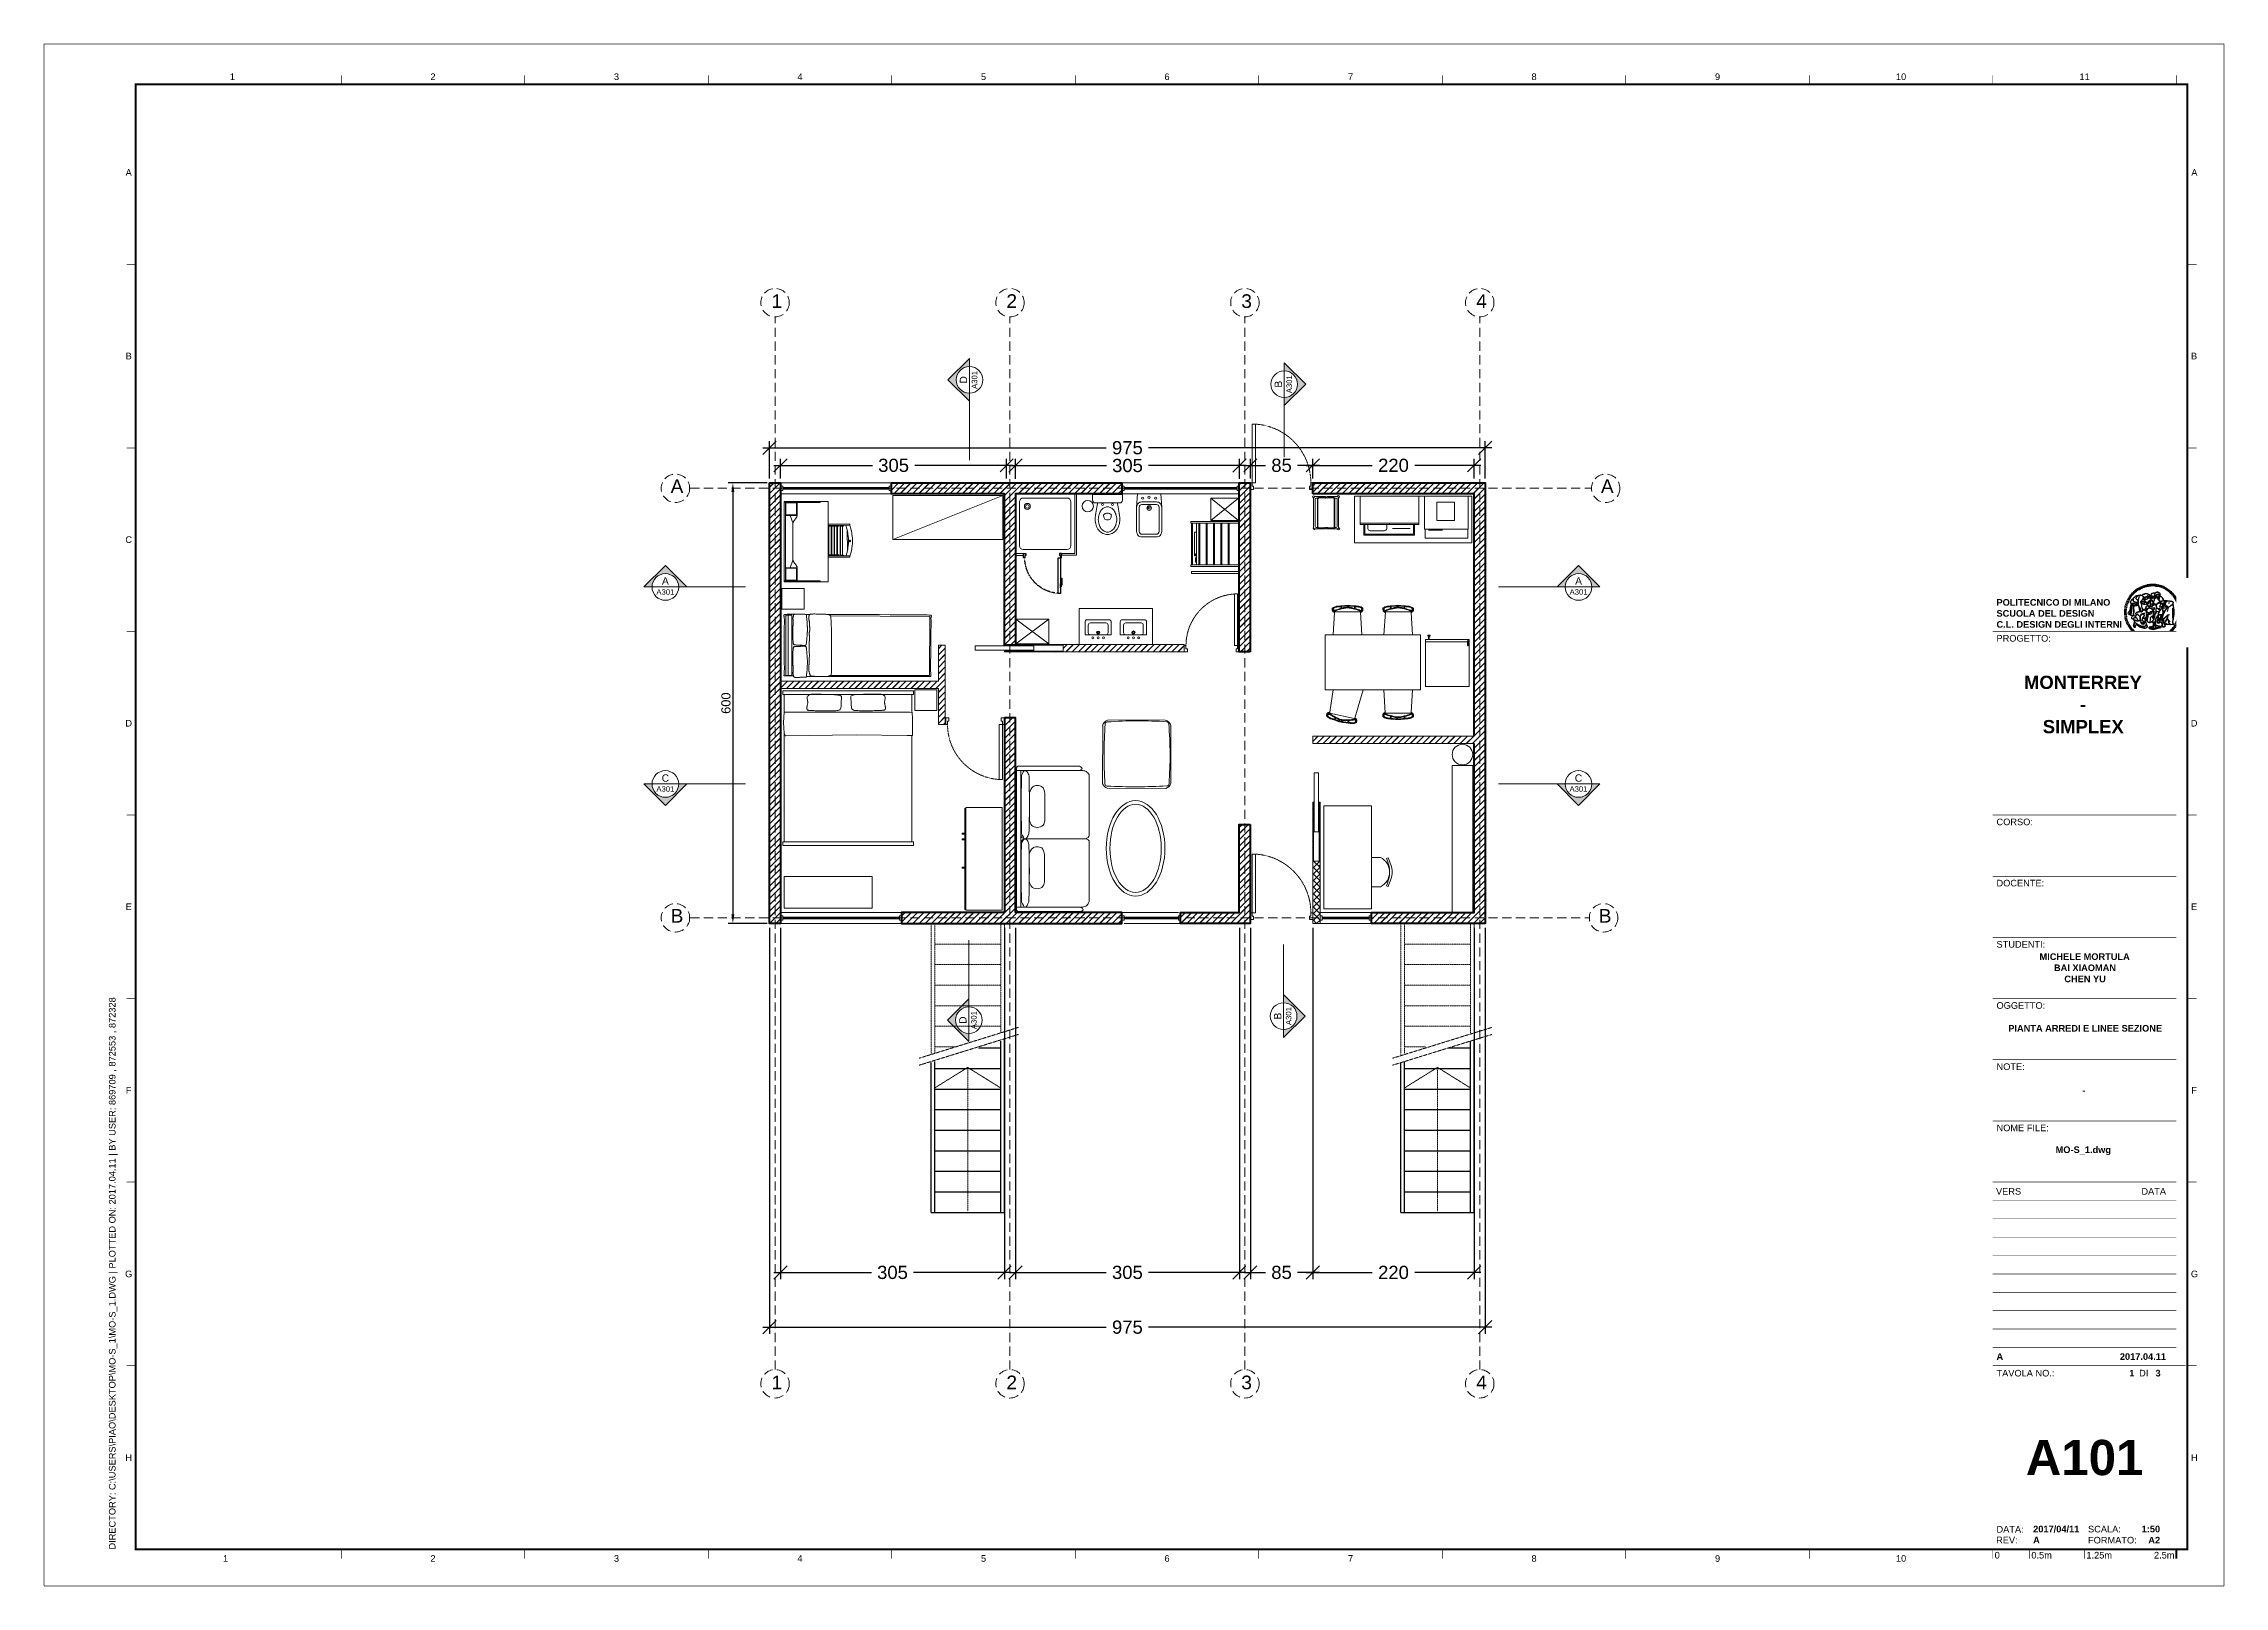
# Paper-space layout 'A101' of a CAD drawing. Header units: millimetres. Extents: x 0 to 594, y 0 to 420.
# The model-space entities are those that its viewports show. They can reach past a viewport. Long polylines and large blocks are cut down to what shows.
import ezdxf
from ezdxf.enums import TextEntityAlignment as Align

# ---------------------------------------------------------------- set-up
doc = ezdxf.new("R2010")
doc.units = ezdxf.units.MM
doc.set_wipeout_variables(frame=1)
doc.linetypes.add('ACAD_ISO04W100', pattern=[30, 24, -3, 0, -3])
doc.linetypes.add('HIDDEN', pattern=[0.375, 0.25, -0.125])
for name, color, linetype, lineweight in [('A-ANNO-DIMS', 3, 'Continuous', 15), ('A-ANNO-SYMB', 6, 'Continuous', 18), ('A-ANNO-TEXT', 3, 'Continuous', 18), ('A-DOOR-FURR', 2, 'Continuous', 15), ('A-FLOR-OVHD', 4, 'HIDDEN', 18), ('A-FLOR-STRS', 4, 'Continuous', 25), ('A-FURN', 1, 'Continuous', 15), ('A-GLAZ-FURR', 4, 'Continuous', 15), ('A-LINE-GRPH', 7, 'Continuous', 20), ('A-PRSP-1', 7, 'Continuous', 40), ('A-SECT A-MCUT', 176, 'Continuous', 20), ('A-WALL-EXTR', 7, 'Continuous', 40), ('A-WALL-INTR', 7, 'Continuous', 20)]:
    doc.layers.add(name, color=color, linetype=linetype, lineweight=lineweight)
for name, color, linetype in [('A-DOOR-FULL', 2, 'Continuous'), ('A-GLAZ-FULL', 4, 'Continuous'), ('G-ANNO-LOGO', 3, 'Continuous'), ('G-ANNO-TEXT', 3, 'Continuous'), ('G-ANNO-TTLB', 3, 'Continuous')]:
    doc.layers.add(name, color=color, linetype=linetype)
doc.layers.add('G-ANNO-NPLT', color=210, linetype='Continuous', plot=False)
doc.layers.get('Defpoints').off()
doc.styles.add('ARIAL', font='arial.ttf')
doc.styles.add('ARIAL-BOLD', font='arialbd.ttf')
doc.styles.add('E-ARIAL', font='arial.ttf')
doc.styles.get("Standard").update_dxf_attribs({"font": 'arial.ttf'})
doc.dimstyles.new('ISO-25', dxfattribs={"dimtxt": 2.5, "dimasz": 2.5, "dimexe": 1.25, "dimexo": 0.625, "dimtad": 1, "dimtxsty": 'Standard', "dimcen": 2.5, "dimadec": 0, "dimazin": 0, "dimtfac": 1, "dimtmove": 0, "dimatfit": 3, "dimfxl": 0, "dimarcsym": 0})
doc.dimstyles.new('TICK_36', dxfattribs={"dimtxt": 3.6, "dimasz": 3.6, "dimexe": 1.8, "dimexo": 1.2, "dimgap": 1.8, "dimtad": 0, "dimzin": 0, "dimdsep": 46, "dimtxsty": 'ARIAL', "dimblk": 'OBLIQUE', "dimblk1": 'OBLIQUE', "dimblk2": 'OBLIQUE', "dimcen": 1.8, "dimdle": 1.8, "dimclrd": 256, "dimclrt": 256, "dimadec": 0, "dimazin": 0, "dimtfac": 1, "dimtmove": 1, "dimatfit": 3, "dimldrblk": 'OPEN90', "dimfxl": 0, "dimtolj": 1, "dimtzin": 0, "dimarcsym": 0})

psp = doc.layouts.new('A101')

# ---------------------------------------------------------------- texts
at = {"layer": 'A-ANNO-TEXT', "attachment_point": 1}
for s, insert, char_height in [('{\\fArial|b0|i0|c0|p34;1}', (198.24, 351.825), 3.7217), ('{\\fArial|b0|i0|c0|p34;2}', (262.241, 351.825), 3.7217), ('{\\fArial|b0|i0|c0|p34;3}', (326.241, 351.825), 3.7217), ('{\\fArial|b0|i0|c0|p34;4}', (390.242, 351.825), 3.7217), ('A', (170.747, 301.401), 3.722), ('A', (424.218, 301.401), 3.722), ('B', (170.747, 184.4), 3.722), ('B', (423.629, 184.4), 3.722), ('{\\fArial|b0|i0|c0|p34;1}', (198.24, 57.309), 3.7217), ('{\\fArial|b0|i0|c0|p34;2}', (262.241, 57.309), 3.7217), ('{\\fArial|b0|i0|c0|p34;3}', (326.241, 57.309), 3.7217), ('{\\fArial|b0|i0|c0|p34;4}', (390.242, 57.309), 3.7217)]:
    psp.add_mtext(s, dxfattribs=dict(at, insert=insert, char_height=char_height))

msp = doc.modelspace()

# ---------------------------------------------------------------- blocks, each defined once
blk = doc.blocks.new('A1_GRID_LAYOUT')
at = {"layer": 'G-ANNO-NPLT', "const_width": 0.18}
for points in [[(594, 0), (594, 420), (0, 420), (0, 0)], [(594, 0), (0, 0)]]:
    blk.add_lwpolyline(points, dxfattribs=at)
at = {"layer": 'G-ANNO-TTLB', "const_width": 0.18, "flags": 128}
for points in [[(81, 411.5), (81, 409)], [(131, 411.5), (131, 409)], [(181, 411.5), (181, 409)], [(231, 411.5), (231, 409)], [(281, 411.5), (281, 409)], [(331, 411.5), (331, 409)], [(381, 411.5), (381, 409)], [(431, 411.5), (431, 409)], [(481, 411.5), (481, 409)], [(531, 411.5), (531, 409)], [(581, 411.5), (581, 409)], [(0, 368.5), (0, 366)], [(25, 360), (22.5, 360)], [(584, 360), (586.5, 360)], [(25, 310), (22.5, 310)], [(584, 310), (586.5, 310)], [(25, 260), (22.5, 260)], [(584, 260), (586.5, 260)], [(25, 210), (22.5, 210)], [(584, 210), (586.5, 210)], [(25, 160), (22.5, 160)], [(584, 160), (586.5, 160)], [(25, 110), (22.5, 110)], [(584, 110), (586.5, 110)], [(25, 60), (22.5, 60)], [(584, 60), (586.5, 60)], [(81, 10), (81, 7.5)], [(131, 10), (131, 7.5)], [(181, 10), (181, 7.5)], [(231, 10), (231, 7.5)], [(281, 10), (281, 7.5)], [(331, 10), (331, 7.5)], [(381, 10), (381, 7.5)], [(431, 10), (431, 7.5)], [(481, 10), (481, 7.5)], [(531, 10), (531, 7.5)], [(581, 10), (581, 7.5)]]:
    blk.add_lwpolyline(points, dxfattribs=at)
at = {"layer": 'G-ANNO-TTLB', "const_width": 0.5, "flags": 128}
blk.add_lwpolyline([(25, 409), (25, 10), (584, 10), (584, 409)], close=True, dxfattribs=at)
at = {"layer": 'G-ANNO-TEXT', "style": 'ARIAL'}
for s, p in [('1', (51.35, 411.07)), ('2', (106, 411.07)), ('3', (156, 411.07)), ('4', (206, 411.07)), ('5', (256, 411.07)), ('6', (306, 411.07)), ('7', (356, 411.07)), ('8', (406, 411.07)), ('9', (456, 411.07)), ('10', (506, 411.07)), ('11', (556, 411.07)), ('A', (23.09, 385)), ('A', (585.91, 385)), ('B', (23.09, 335)), ('B', (585.84, 335)), ('C', (23.09, 285)), ('C', (585.91, 285)), ('D', (23.09, 235)), ('D', (585.84, 235)), ('E', (23.09, 185)), ('E', (585.84, 185)), ('F', (23.09, 135)), ('F', (585.84, 135)), ('G', (23.09, 85)), ('G', (585.94, 85)), ('H', (23.09, 35)), ('H', (585.91, 35)), ('1', (49.49, 7.51)), ('2', (106, 7.51)), ('3', (156, 7.51)), ('4', (206, 7.51)), ('5', (256, 7.51)), ('6', (306, 7.51)), ('7', (356, 7.51)), ('8', (406, 7.51)), ('9', (456, 7.51)), ('10', (506, 7.51))]:
    blk.add_text(s, height=1.8, dxfattribs=at).set_placement(p, align=Align.MIDDLE_CENTER)
at = {"layer": 'G-ANNO-TEXT', "insert": (17.7, 9.95), "char_height": 1.8, "attachment_point": 1, "rotation": 90, "style": 'ARIAL'}
blk.add_mtext_dynamic_manual_height_columns('DIRECTORY: C:\\\\USERS\\\\XIAO\\\\DESKTOP\\\\MO-S_1\\\\MO-S_1.DWG | PLOTTED ON: 2017.04.11 | BY USER: 869709 , 872553 , 872328 ', width=412.209, gutter_width=9, heights=[0], dxfattribs=at)
blk = doc.blocks.new('logoPolimi')
for p, q in [((-1.49, 1.84), (-1.36, 1.68)), ((-1.41, 1.91), (-1.28, 1.74)), ((-1.32, 1.97), (-1.2, 1.8)), ((-1.22, 2.03), (-1.11, 1.85)), ((-1.13, 2.09), (-1.03, 1.9)), ((-1.03, 2.14), (-0.94, 1.95)), ((-0.93, 2.18), (-0.84, 1.99)), ((-0.83, 2.22), (-0.75, 2.03)), ((-0.72, 2.26), (-0.66, 2.06)), ((-0.61, 2.29), (-0.56, 2.09)), ((-0.51, 2.32), (-0.46, 2.11)), ((-0.4, 2.34), (-0.36, 2.13)), ((-0.29, 2.35), (-0.26, 2.14)), ((-0.18, 2.36), (-0.16, 2.15)), ((-0.07, 2.37), (-0.06, 2.16)), ((0.04, 2.37), (0.04, 2.16)), ((0.15, 2.36), (0.14, 2.16)), ((0.26, 2.36), (0.24, 2.15)), ((0.37, 2.34), (0.34, 2.13)), ((0.48, 2.32), (0.44, 2.12)), ((0.59, 2.3), (0.54, 2.09)), ((0.69, 2.27), (0.63, 2.07)), ((0.8, 2.23), (0.73, 2.03)), ((0.9, 2.19), (0.82, 2)), ((1, 2.15), (0.91, 1.96)), ((1.1, 2.1), (1, 1.91)), ((1.2, 2.04), (1.09, 1.86)), ((1.29, 1.99), (1.18, 1.81)), ((1.38, 1.92), (1.26, 1.75)), ((1.47, 1.86), (1.34, 1.69)), ((-2.37, 0.12), (-2.16, 0.11)), ((-2.37, 0.01), (-2.16, 0.01)), ((-2.36, 0.23), (-2.15, 0.21)), ((-2.35, 0.34), (-2.14, 0.31)), ((-2.33, 0.45), (-2.12, 0.41)), ((-2.3, 0.55), (-2.1, 0.51)), ((-2.28, 0.66), (-2.07, 0.6)), ((-2.24, 0.77), (-2.04, 0.7)), ((-2.2, 0.87), (-2.01, 0.79)), ((-2.16, 0.97), (-1.97, 0.89)), ((-2.11, 1.07), (-1.93, 0.98)), ((-2.06, 1.17), (-1.88, 1.07)), ((-2.01, 1.26), (-1.83, 1.15)), ((-1.94, 1.36), (-1.77, 1.24)), ((-1.88, 1.45), (-1.71, 1.32)), ((-1.84, 0.03), (-1.82, 0.35)), ((-1.81, 1.53), (-1.65, 1.4)), ((-1.74, 1.61), (-1.58, 1.47)), ((-1.73, 0.59), (-1.73, 0.59)), ((-1.73, 0.59), (-1.73, 0.59)), ((-1.66, 1.69), (-1.51, 1.54)), ((-1.65, 0.57), (-1.65, 0.57)), ((-1.59, 1.12), (-1.59, 1.12)), ((-1.58, 1.77), (-1.44, 1.61)), ((-1.51, 0.55), (-1.51, 0.55)), ((-1.51, 0.55), (-1.51, 0.55)), ((-1.31, 0.79), (-1.21, 0.75)), ((-1.21, 0.75), (-1.31, 0.79)), ((-1.21, 0.75), (-1.31, 0.79)), ((-1.21, 0.75), (-1.21, 0.75)), ((-1.21, 0.75), (-1.21, 0.75)), ((-1.19, 0.76), (-1.19, 0.76)), ((-1.19, 0.76), (-1.19, 0.76)), ((-1.17, 0.99), (-1.18, 0.99)), ((-1.18, 0.99), (-1.17, 0.99)), ((-1.16, 0.57), (-1.16, 0.57)), ((-1.16, 0.57), (-1.16, 0.57)), ((-1.1, 0.01), (-0.99, 0.06)), ((-0.99, 0.06), (-1.1, 0.01)), ((-0.99, 0.06), (-1.1, 0.01)), ((-0.99, 0.06), (-0.99, 0.06)), ((-0.99, 0.06), (-0.99, 0.06)), ((-0.97, 0.79), (-0.98, 0.79)), ((-0.89, 0.84), (-0.97, 0.79)), ((-0.97, 0.79), (-0.89, 0.84)), ((-0.96, 1.41), (-0.96, 1.41)), ((-0.96, 1.41), (-0.96, 1.41)), ((-0.89, 0.84), (-0.82, 0.87)), ((-0.82, 0.87), (-0.89, 0.84)), ((-0.89, 0.84), (-0.82, 0.87)), ((-0.88, 0.83), (-0.89, 0.84)), ((-0.85, 1.39), (-0.85, 1.39)), ((-0.85, 1.39), (-0.85, 1.39)), ((-0.84, 0.14), (-0.84, 0.14)), ((-0.77, 1.08), (-0.78, 1.08)), ((-0.78, 1.08), (-0.77, 1.08)), ((-0.61, 1.12), (-0.77, 1.08)), ((-0.77, 1.08), (-0.61, 1.12)), ((-0.77, 1.08), (-0.61, 1.12)), ((-0.75, 1.3), (-0.76, 1.29)), ((-0.76, 1.29), (-0.75, 1.3)), ((-0.65, 0.99), (-0.7, 0.96)), ((-0.69, 0.18), (-0.68, 0.18)), ((-0.66, 0.93), (-0.66, 0.93)), ((-0.66, 0.93), (-0.64, 0.93)), ((-0.66, 0.93), (-0.66, 0.93)), ((-0.66, 0.93), (-0.66, 0.93)), ((-0.63, 1.01), (-0.63, 1.01)), ((-0.63, 1.01), (-0.62, 1.01)), ((-0.63, 0.66), (-0.63, 0.66)), ((-0.6, 1.12), (-0.61, 1.12)), ((-0.61, 1.12), (-0.6, 1.12)), ((-0.61, 1.12), (-0.6, 1.12)), ((-0.61, 0.86), (-0.57, 0.85)), ((-0.57, 0.85), (-0.61, 0.86)), ((-0.61, 0.86), (-0.57, 0.85)), ((-0.53, 1.08), (-0.6, 1.12)), ((-0.6, 1.12), (-0.6, 1.11)), ((-0.6, 1.12), (-0.53, 1.08)), ((-0.57, 0.8), (-0.59, 0.8)), ((-0.57, 0.85), (-0.53, 0.84)), ((-0.57, 0.85), (-0.57, 0.85)), ((-0.57, 0.85), (-0.57, 0.85)), ((-0.57, 0.85), (-0.53, 0.84)), ((-0.56, 0.29), (-0.49, 0.48)), ((-0.56, 0.14), (-0.56, 0.29)), ((-0.5, 0.11), (-0.56, 0.14)), ((-0.53, 0.84), (-0.51, 0.84)), ((-0.53, 0.84), (-0.51, 0.84)), ((-0.53, 0.84), (-0.53, 0.84)), ((-0.51, 0.11), (-0.51, 0.11)), ((-0.51, 0.11), (-0.51, 0.11)), ((-0.34, 0.33), (-0.5, 0.11)), ((-0.49, 0.48), (-0.41, 0.55)), ((-0.42, 0.8), (-0.47, 0.79)), ((-0.42, 0.8), (-0.47, 0.79)), ((-0.47, 0.79), (-0.45, 0.76)), ((-0.47, 0.79), (-0.45, 0.76)), ((-0.45, 1.14), (-0.42, 1.11)), ((-0.42, 1.26), (-0.36, 1.22)), ((-0.41, 0.55), (-0.34, 0.49)), ((-0.4, 1.37), (-0.38, 1.38)), ((-0.39, 1.37), (-0.4, 1.37)), ((-0.35, 1.33), (-0.4, 1.37)), ((-0.39, 1.24), (-0.4, 1.23)), ((-0.38, 1.14), (-0.38, 1.14)), ((-0.34, 0.49), (-0.09, 0.48)), ((-0.16, 0.32), (-0.34, 0.33)), ((-0.14, 0.32), (-0.31, 0.34)), ((-0.28, 1.3), (-0.29, 1.3)), ((-0.28, 1.3), (-0.28, 1.3)), ((-0.16, 1.24), (-0.16, 1.25)), ((-0.16, 1.25), (-0.16, 1.25)), ((-0.16, 0.49), (-0.14, 0.64)), ((-0.06, 0.27), (-0.16, 0.32)), ((-0.1, 0.88), (-0.09, 0.87)), ((-0.08, 1.37), (-0.08, 1.38)), ((-0.08, 1.23), (-0.05, 1.21)), ((-0.05, 1.21), (-0.08, 1.23)), ((-0.08, 1.23), (-0.05, 1.21)), ((-0.03, 0.26), (-0.06, 0.27)), ((-0.05, 1.21), (-0.04, 1.21)), ((-0.04, 1.21), (-0.05, 1.21)), ((-0.04, 1.21), (-0.04, 1.21)), ((-0.04, 1.21), (-0.04, 1.21)), ((-0.04, 0.48), (-0.03, 0.26)), ((0.03, 1.15), (0.03, 1.15)), ((0.03, 0.66), (0.03, 0.67)), ((0.07, 0.58), (0.07, 0.57)), ((0.1, 1.18), (0.1, 1.18)), ((0.1, 0.84), (0.1, 0.84)), ((0.13, 1.32), (0.17, 1.19)), ((0.14, 0.71), (0.34, 0.65)), ((0.31, 0.56), (0.17, 0.63)), ((0.27, 1.61), (0.27, 1.61)), ((0.27, 1.61), (0.27, 1.61)), ((0.27, 1.61), (0.27, 1.61)), ((0.29, 1.29), (0.29, 1.29)), ((0.29, 1.29), (0.29, 1.29)), ((0.29, 1.29), (0.29, 1.29)), ((0.29, 1.29), (0.29, 1.29)), ((0.33, 0.49), (0.34, 0.49)), ((0.33, 0.03), (0.35, 0.03)), ((0.33, 0.03), (0.35, 0.03)), ((0.34, 0.65), (0.34, 0.64)), ((0.35, 0.03), (0.57, 0.06)), ((0.35, 0.03), (0.57, 0.06)), ((0.35, 0.03), (0.35, 0.03)), ((0.35, 0.03), (0.35, 0.03)), ((0.38, 1.36), (0.37, 1.35)), ((0.38, 0.34), (0.37, 0.34)), ((0.38, 0.34), (0.38, 0.34)), ((0.43, 0.67), (0.39, 0.64)), ((0.49, 1.05), (0.51, 1.13)), ((0.51, 1.13), (0.49, 1.05)), ((0.49, 1.05), (0.51, 1.13)), ((0.51, 1.31), (0.5, 1.29)), ((0.51, 1.13), (0.52, 1.23)), ((0.52, 1.23), (0.51, 1.23)), ((0.51, 1.23), (0.52, 1.23)), ((0.52, 1.23), (0.51, 1.13)), ((0.51, 1.13), (0.52, 1.23)), ((0.52, 1.24), (0.6, 1.37)), ((0.52, 1.23), (0.6, 1.36)), ((0.6, 1.36), (0.52, 1.23)), ((0.52, 1.23), (0.52, 1.23)), ((0.52, 1.23), (0.52, 1.24)), ((0.52, 1.23), (0.52, 1.23)), ((0.55, 1.07), (0.53, 1.06)), ((0.53, 1.04), (0.53, 1.06)), ((0.53, 1.05), (0.53, 1.04)), ((0.54, 0.3), (0.63, 0.32)), ((0.54, -0.08), (0.61, 0.06)), ((0.61, 0.06), (0.54, -0.08)), ((0.54, -0.08), (0.61, 0.06)), ((0.56, 0.19), (0.59, 0.21)), ((0.57, 1.07), (0.57, 1.07)), ((0.57, 1.07), (0.57, 1.07)), ((0.57, 1.07), (0.57, 1.07)), ((0.57, 1.07), (0.57, 1.07)), ((0.57, 1.07), (0.57, 1.07)), ((0.57, 1.07), (0.57, 1.07)), ((0.57, 1.07), (0.57, 1.07)), ((0.58, 0.3), (0.59, 0.29)), ((0.59, 0.78), (0.59, 0.79)), ((0.59, 0.79), (0.59, 0.79)), ((0.59, 0.79), (0.59, 0.79)), ((0.59, 0.79), (0.59, 0.78)), ((0.61, 0.06), (0.6, 0.07)), ((0.6, 0.07), (0.61, 0.06)), ((0.61, 0.06), (0.61, 0.07)), ((0.62, 0.21), (0.65, 0.22)), ((0.64, 1.37), (0.65, 1.37)), ((0.69, 0.86), (0.68, 0.86)), ((0.68, 0.86), (0.69, 0.86)), ((0.68, 0.76), (0.68, 0.76)), ((0.76, 0.26), (0.76, 0.26)), ((0.82, 0.35), (0.84, 0.36)), ((0.82, 0.35), (0.82, 0.35)), ((0.84, 0.36), (0.84, 0.37)), ((0.85, 0.34), (1.05, 0.35)), ((0.93, 1.05), (0.93, 1.05)), ((0.93, 1.05), (0.93, 1.05)), ((0.93, 1.05), (0.93, 1.04)), ((0.93, 1.05), (0.93, 1.05)), ((0.97, 0.66), (0.96, 0.66)), ((1.01, 0.97), (0.98, 0.96)), ((1.17, 0.96), (1.17, 0.95)), ((1.17, 0.95), (1.17, 0.95)), ((1.34, 0.37), (1.26, 0.04)), ((1.27, 0.37), (1.27, 0.38)), ((1.28, 0.95), (1.28, 0.95)), ((1.37, 0.73), (1.46, 0.81)), ((1.41, 0.4), (1.41, 0.41)), ((1.56, 1.79), (1.42, 1.63)), ((1.64, 1.71), (1.49, 1.56)), ((1.49, 0.9), (1.57, 0.92)), ((1.72, 1.63), (1.56, 1.49)), ((1.67, 0.6), (1.57, 0.53)), ((1.79, 1.55), (1.63, 1.41)), ((1.86, 1.47), (1.7, 1.34)), ((1.93, 1.38), (1.76, 1.26)), ((1.99, 1.29), (1.81, 1.17)), ((2.05, 1.19), (1.87, 1.09)), ((2.1, 1.1), (1.92, 1)), ((2.15, 1), (1.96, 0.91)), ((2.19, 0.9), (2, 0.82)), ((2.23, 0.79), (2.04, 0.72)), ((2.27, 0.69), (2.07, 0.63)), ((2.3, 0.58), (2.09, 0.53)), ((2.32, 0.47), (2.12, 0.43)), ((2.34, 0.37), (2.13, 0.33)), ((2.36, 0.26), (2.15, 0.23)), ((2.37, 0.15), (2.16, 0.13)), ((2.37, 0.04), (2.16, 0.03)), ((-2.37, -0.1), (-2.16, -0.09)), ((-2.36, -0.21), (-2.15, -0.19)), ((-2.35, -0.32), (-2.14, -0.29)), ((-2.33, -0.43), (-2.12, -0.39)), ((-2.31, -0.54), (-2.1, -0.49)), ((-2.28, -0.65), (-2.08, -0.59)), ((-2.25, -0.75), (-2.05, -0.69)), ((-2.21, -0.86), (-2.02, -0.78)), ((-2.17, -0.96), (-1.98, -0.87)), ((-2.12, -1.06), (-1.93, -0.96)), ((-2.07, -1.16), (-1.89, -1.05)), ((-2.04, -0.15), (-1.97, -0.2)), ((-2.01, -1.25), (-1.84, -1.14)), ((-1.95, -1.34), (-1.78, -1.22)), ((-1.89, -1.43), (-1.72, -1.31)), ((-1.82, -1.52), (-1.66, -1.38)), ((-1.75, -1.6), (-1.59, -1.46)), ((-1.67, -1.68), (-1.52, -1.53)), ((-1.58, -0.12), (-1.6, -0.18)), ((-1.6, -0.18), (-1.58, -0.28)), ((-1.57, -0.54), (-1.59, -0.54)), ((-1.59, -0.54), (-1.59, -0.54)), ((-1.59, -1.76), (-1.45, -1.6)), ((-1.56, -0.32), (-1.56, -0.31)), ((-1.56, -0.31), (-1.56, -0.31)), ((-1.53, -0.65), (-1.53, -0.65)), ((-1.53, -0.65), (-1.53, -0.65)), ((-1.51, -1.83), (-1.37, -1.67)), ((-1.48, -0.86), (-1.48, -0.85)), ((-1.42, -0.37), (-1.42, -0.37)), ((-1.42, -1.9), (-1.29, -1.73)), ((-1.38, -0.46), (-1.38, -0.46)), ((-1.33, -1.96), (-1.21, -1.79)), ((-1.31, -0.24), (-1.31, -0.23)), ((-1.31, -0.23), (-1.31, -0.24)), ((-1.23, -0.19), (-1.23, -0.19)), ((-1.23, -0.19), (-1.23, -0.19)), ((-1.23, -0.19), (-1.23, -0.19)), ((-1.23, -0.19), (-1.23, -0.19)), ((-1.01, -0.39), (-1.02, -0.39)), ((-1.02, -0.39), (-1.01, -0.39)), ((-1.02, -0.7), (-1.02, -0.7)), ((-1.02, -0.7), (-1.02, -0.7)), ((-1.02, -0.7), (-1.02, -0.7)), ((-0.79, -0.51), (-0.83, -0.58)), ((-0.83, -0.58), (-0.79, -0.51)), ((-0.83, -0.58), (-0.79, -0.51)), ((-0.78, -1.05), (-0.83, -0.94)), ((-0.83, -0.94), (-0.78, -1.05)), ((-0.83, -0.94), (-0.83, -0.94)), ((-0.83, -0.94), (-0.78, -1.05)), ((-0.82, -1.23), (-0.82, -1.23)), ((-0.82, -1.23), (-0.77, -1.23)), ((-0.77, -1.23), (-0.82, -1.23)), ((-0.82, -1.23), (-0.82, -1.23)), ((-0.77, -1.23), (-0.82, -1.23)), ((-0.75, -0.96), (-0.8, -0.89)), ((-0.8, -0.89), (-0.79, -0.92)), ((-0.79, -0.92), (-0.8, -0.89)), ((-0.8, -0.89), (-0.75, -0.96)), ((-0.79, -0.92), (-0.8, -0.89)), ((-0.8, -0.89), (-0.8, -0.89)), ((-0.8, -0.89), (-0.75, -0.96)), ((-0.79, -0.92), (-0.78, -0.95)), ((-0.78, -0.95), (-0.79, -0.92)), ((-0.78, -0.95), (-0.79, -0.92)), ((-0.77, -0.49), (-0.78, -0.48)), ((-0.78, -0.48), (-0.77, -0.49)), ((-0.78, -0.95), (-0.76, -1)), ((-0.76, -1), (-0.78, -0.95)), ((-0.76, -1), (-0.78, -0.95)), ((-0.71, -0.89), (-0.75, -0.87)), ((-0.75, -0.87), (-0.71, -0.89)), ((-0.75, -0.87), (-0.71, -0.89)), ((-0.72, -1.01), (-0.75, -0.96)), ((-0.75, -0.96), (-0.72, -1.01)), ((-0.75, -0.96), (-0.72, -1.01)), ((-0.64, -0.93), (-0.71, -0.89)), ((-0.71, -0.89), (-0.64, -0.93)), ((-0.71, -0.89), (-0.64, -0.93)), ((-0.66, -0.53), (-0.66, -0.53)), ((-0.66, -0.53), (-0.66, -0.53)), ((-0.66, -0.53), (-0.66, -0.53)), ((-0.39, -0.81), (-0.51, -0.69)), ((-0.51, -1.04), (-0.5, -1.04)), ((-0.48, -0.42), (-0.48, -0.42)), ((-0.48, -0.42), (-0.48, -0.42)), ((-0.48, -0.42), (-0.48, -0.42)), ((-0.41, -0.51), (-0.41, -0.51)), ((-0.38, -0.05), (-0.39, -0.12)), ((-0.39, -0.12), (-0.37, -0.1)), ((-0.35, -0.14), (-0.37, -0.08)), ((-0.37, -0.09), (-0.37, -0.09)), ((-0.33, -0.12), (-0.35, -0.14)), ((-0.32, -0.14), (-0.35, -0.14)), ((-0.35, -0.18), (-0.34, -0.22)), ((-0.34, -0.08), (-0.29, -0.16)), ((-0.34, -0.22), (-0.34, -0.22)), ((-0.27, -0.17), (-0.32, -0.14)), ((-0.25, -0.91), (-0.26, -0.9)), ((-0.26, -1.29), (0.1, -1.2)), ((0.1, -1.2), (-0.26, -1.29)), ((0.08, -1.4), (-0.26, -1.29)), ((-0.26, -1.29), (0.08, -1.4)), ((-0.26, -1.38), (-0.26, -1.29)), ((-0.26, -1.29), (-0.26, -1.29)), ((-0.26, -1.29), (-0.26, -1.38)), ((-0.26, -1.29), (0.08, -1.4)), ((-0.26, -1.29), (-0.26, -1.29)), ((0.08, -1.49), (-0.26, -1.38)), ((-0.26, -1.38), (0.09, -1.49)), ((-0.14, -0.15), (-0.16, -0.13)), ((-0.11, -0.04), (-0.12, -0.05)), ((-0.04, -0.41), (-0.01, -0.44)), ((-0.01, -0.44), (-0.04, -0.41)), ((-0.04, -0.41), (-0.01, -0.44)), ((0.07, -0.84), (0.07, -0.84)), ((0.07, -0.84), (0.07, -0.84)), ((0.1, -1.2), (0.08, -1.32)), ((0.08, -1.32), (0.13, -1.2)), ((0.08, -1.4), (0.72, -1.22)), ((0.72, -1.22), (0.08, -1.4)), ((0.08, -1.4), (0.72, -1.22)), ((0.72, -1.31), (0.08, -1.49)), ((0.08, -1.44), (0.08, -1.4)), ((0.08, -1.4), (0.08, -1.44)), ((0.08, -1.4), (0.08, -1.49)), ((0.08, -1.49), (0.08, -1.44)), ((0.08, -1.44), (0.08, -1.44)), ((0.08, -1.44), (0.08, -1.45)), ((0.08, -1.45), (0.08, -1.46)), ((0.08, -1.46), (0.08, -1.49)), ((0.1, -1.01), (0.09, -0.86)), ((0.1, -1.01), (0.09, -0.86)), ((0.09, -1.49), (0.72, -1.31)), ((0.1, -1.2), (0.12, -1.04)), ((0.12, -1.04), (0.1, -1.2)), ((0.13, -1.2), (0.1, -1.2)), ((0.1, -1.2), (0.13, -1.2)), ((0.13, -1.2), (0.1, -1.2)), ((0.1, -1.2), (0.1, -1.2)), ((0.11, -0.44), (0.11, -0.44)), ((0.11, -0.44), (0.11, -0.44)), ((0.12, -0.21), (0.12, -0.21)), ((0.12, -0.21), (0.12, -0.21)), ((0.12, -0.21), (0.12, -0.21)), ((0.12, -0.21), (0.12, -0.21)), ((0.12, -0.21), (0.12, -0.21)), ((0.12, -0.21), (0.12, -0.21)), ((0.12, -0.21), (0.12, -0.21)), ((0.12, -0.21), (0.12, -0.21)), ((0.12, -0.21), (0.12, -0.21)), ((0.12, -0.21), (0.12, -0.21)), ((0.12, -0.21), (0.12, -0.21)), ((0.12, -0.21), (0.12, -0.21)), ((0.12, -0.21), (0.12, -0.21)), ((0.12, -0.56), (0.14, -0.53)), ((0.14, -0.53), (0.12, -0.56)), ((0.12, -0.56), (0.14, -0.53)), ((0.12, -1.04), (0.12, -1.04)), ((0.12, -1.04), (0.12, -1.04)), ((0.12, -1.04), (0.12, -1.04)), ((0.21, -0.99), (0.13, -1.2)), ((0.13, -1.2), (0.21, -0.99)), ((0.36, -1.14), (0.13, -1.2)), ((0.13, -1.2), (0.26, -1.17)), ((0.14, -0.53), (0.16, -0.49)), ((0.16, -0.49), (0.14, -0.53)), ((0.14, -0.53), (0.16, -0.49)), ((0.16, -0.49), (0.16, -0.49)), ((0.16, -0.49), (0.16, -0.49)), ((0.28, -1.19), (0.21, -0.99)), ((0.21, -0.99), (0.31, -1.27)), ((0.24, -0.17), (0.24, -0.16)), ((0.24, -0.16), (0.24, -0.17)), ((0.25, -0.84), (0.25, -0.88)), ((0.25, -0.88), (0.25, -0.84)), ((0.25, -0.88), (0.25, -0.84)), ((0.25, -0.88), (0.29, -1.17)), ((0.26, -0.88), (0.25, -0.88)), ((0.31, -1.27), (0.25, -0.88)), ((0.26, -1.17), (0.28, -1.16)), ((0.28, -1.16), (0.36, -1.14)), ((0.29, -1.17), (0.28, -1.19)), ((0.36, -1.14), (0.72, -1.22)), ((0.72, -1.22), (0.36, -1.14)), ((0.49, -0.31), (0.49, -0.31)), ((0.49, -0.31), (0.49, -0.31)), ((0.5, -0.27), (0.5, -0.27)), ((0.51, -0.27), (0.51, -0.27)), ((0.72, -0.81), (0.75, -0.89)), ((0.72, -1.22), (0.72, -1.31)), ((0.72, -1.31), (0.72, -1.22)), ((0.74, -0.23), (0.74, -0.23)), ((0.74, -0.23), (0.75, -0.24)), ((0.75, -0.23), (0.75, -0.23)), ((0.86, -0.25), (0.82, -0.34)), ((0.87, -0.22), (0.86, -0.23)), ((0.87, -0.22), (0.86, -0.25)), ((0.96, -0.58), (0.96, -0.57)), ((1.05, -1.05), (1.04, -1.05)), ((1.28, -2), (1.17, -1.82)), ((1.37, -1.93), (1.25, -1.76)), ((1.31, -0.27), (1.3, -0.26)), ((1.3, -0.26), (1.3, -0.26)), ((1.3, -0.26), (1.3, -0.26)), ((1.3, -0.26), (1.31, -0.27)), ((1.3, -0.26), (1.3, -0.26)), ((1.46, -1.87), (1.33, -1.7)), ((1.54, -1.8), (1.41, -1.64)), ((1.63, -1.72), (1.48, -1.57)), ((1.71, -1.65), (1.55, -1.5)), ((1.78, -1.57), (1.62, -1.43)), ((1.85, -1.48), (1.69, -1.35)), ((1.92, -1.39), (1.75, -1.27)), ((1.98, -1.3), (1.81, -1.19)), ((2.04, -1.21), (1.86, -1.1)), ((2.09, -1.11), (1.91, -1.01)), ((2.14, -1.01), (1.95, -0.92)), ((2.19, -0.91), (1.99, -0.83)), ((2.23, -0.81), (2.03, -0.74)), ((2.26, -0.7), (2.06, -0.64)), ((2.29, -0.6), (2.09, -0.55)), ((2.32, -0.49), (2.11, -0.45)), ((2.34, -0.38), (2.13, -0.35)), ((2.35, -0.27), (2.15, -0.25)), ((2.37, -0.08), (2.16, -0.07)), ((2.36, -0.16), (2.16, -0.15)), ((-1.24, -2.02), (-1.13, -1.84)), ((-1.14, -2.08), (-1.04, -1.89)), ((-1.04, -2.13), (-0.95, -1.94)), ((-0.94, -2.18), (-0.86, -1.98)), ((-0.84, -2.22), (-0.77, -2.02)), ((-0.74, -2.25), (-0.67, -2.05)), ((-0.63, -2.29), (-0.57, -2.08)), ((-0.52, -2.31), (-0.48, -2.11)), ((-0.42, -2.33), (-0.38, -2.13)), ((-0.31, -2.35), (-0.28, -2.14)), ((-0.2, -2.36), (-0.18, -2.15)), ((-0.09, -2.37), (-0.08, -2.16)), ((0.03, -2.37), (0.02, -2.16)), ((0.14, -2.37), (0.12, -2.16)), ((0.25, -2.36), (0.22, -2.15)), ((0.35, -2.34), (0.32, -2.14)), ((0.46, -2.32), (0.42, -2.12)), ((0.57, -2.3), (0.52, -2.1)), ((0.68, -2.27), (0.62, -2.07)), ((0.78, -2.24), (0.71, -2.04)), ((0.89, -2.2), (0.81, -2)), ((0.99, -2.15), (0.9, -1.96)), ((1.09, -2.11), (0.99, -1.92)), ((1.19, -2.05), (1.08, -1.87))]:
    blk.add_line(p, q)
for points in [[(-1.9, 0.12), (-1.94, 0.02), (-2.05, -0.09), (-2.05, -0.09)], [(-1.86, 0.38), (-1.86, 0.38), (-1.87, 0.19), (-1.9, 0.12)], [(-1.76, 0.6), (-1.76, 0.6), (-1.84, 0.57), (-1.86, 0.38)], [(-1.86, -0.04), (-1.84, 0.02), (-1.84, 0.03), (-1.84, 0.03)], [(-1.82, 0.78), (-1.83, 0.8), (-1.85, 0.86), (-1.83, 0.88)], [(-1.82, 0.78), (-1.83, 0.8), (-1.85, 0.86), (-1.83, 0.88)], [(-1.83, 0.88), (-1.81, 0.9), (-1.76, 0.96), (-1.76, 0.96)], [(-1.83, 0.88), (-1.81, 0.9), (-1.76, 0.96), (-1.76, 0.96)], [(-1.76, 0.6), (-1.83, 0.7), (-1.78, 0.74), (-1.78, 0.74)], [(-1.78, 0.74), (-1.79, 0.74), (-1.83, 0.7), (-1.76, 0.6)], [(-1.78, 0.74), (-1.8, 0.76), (-1.81, 0.78), (-1.82, 0.78)], [(-1.78, 0.74), (-1.8, 0.76), (-1.81, 0.78), (-1.82, 0.78)], [(-1.82, 0.35), (-1.81, 0.5), (-1.73, 0.59), (-1.73, 0.59)], [(-1.82, -0.19), (-1.73, -0.07), (-1.75, 0.14), (-1.75, 0.3)], [(-1.75, 0.33), (-1.75, 0.17), (-1.73, -0.05), (-1.8, -0.17)], [(-1.78, 0.74), (-1.75, 0.72), (-1.72, 0.69), (-1.68, 0.7)], [(-1.68, 0.7), (-1.72, 0.69), (-1.75, 0.72), (-1.78, 0.74)], [(-1.68, 0.7), (-1.72, 0.69), (-1.75, 0.72), (-1.78, 0.74)], [(-1.78, 0.74), (-1.78, 0.74), (-1.78, 0.74), (-1.78, 0.74)], [(-1.76, 0.96), (-1.68, 1.1), (-1.59, 1.12), (-1.59, 1.12)], [(-1.76, 0.96), (-1.68, 1.1), (-1.6, 1.12), (-1.6, 1.12)], [(-1.73, 0.59), (-1.74, 0.59), (-1.75, 0.6), (-1.76, 0.6)], [(-1.73, 0.59), (-1.74, 0.59), (-1.75, 0.6), (-1.76, 0.6)], [(-1.75, 0.3), (-1.76, 0.47), (-1.65, 0.57), (-1.65, 0.57)], [(-1.65, 0.57), (-1.65, 0.57), (-1.76, 0.5), (-1.75, 0.33)], [(-1.65, 0.57), (-1.68, 0.58), (-1.7, 0.58), (-1.73, 0.59)], [(-1.65, 0.57), (-1.68, 0.58), (-1.7, 0.58), (-1.73, 0.59)], [(-1.5, 0.71), (-1.53, 0.74), (-1.61, 0.71), (-1.68, 0.7)], [(-1.68, 0.7), (-1.61, 0.71), (-1.53, 0.73), (-1.5, 0.71)], [(-1.5, 0.71), (-1.53, 0.73), (-1.61, 0.71), (-1.68, 0.7)], [(-1.51, 0.55), (-1.56, 0.56), (-1.61, 0.56), (-1.65, 0.57)], [(-1.65, 0.57), (-1.61, 0.56), (-1.56, 0.56), (-1.51, 0.55)], [(-1.51, 0.55), (-1.56, 0.56), (-1.61, 0.56), (-1.65, 0.57)], [(-1.59, 1.12), (-1.6, 1.06), (-1.61, 0.99), (-1.61, 0.97)], [(-1.61, 0.97), (-1.61, 0.99), (-1.6, 1.06), (-1.59, 1.12)], [(-1.61, 0.97), (-1.61, 0.99), (-1.6, 1.06), (-1.59, 1.12)], [(-1.61, 0.97), (-1.61, 0.95), (-1.56, 0.88), (-1.54, 0.87)], [(-1.54, 0.87), (-1.56, 0.88), (-1.61, 0.95), (-1.61, 0.97)], [(-1.54, 0.87), (-1.56, 0.88), (-1.61, 0.96), (-1.61, 0.97)], [(-1.59, 1.12), (-1.59, 1.13), (-1.59, 1.15), (-1.58, 1.16)], [(-1.59, 1.12), (-1.59, 1.13), (-1.59, 1.15), (-1.58, 1.16)], [(-1.58, 1.16), (-1.57, 1.21), (-1.52, 1.23), (-1.49, 1.25)], [(-1.58, 1.16), (-1.57, 1.21), (-1.52, 1.23), (-1.49, 1.25)], [(-1.58, 0.36), (-1.58, 0.48), (-1.51, 0.55), (-1.51, 0.55)], [(-1.51, 0.55), (-1.51, 0.55), (-1.58, 0.48), (-1.58, 0.36)], [(-1.51, 0.55), (-1.51, 0.55), (-1.58, 0.48), (-1.58, 0.36)], [(-1.55, 0.04), (-1.55, 0.08), (-1.58, 0.25), (-1.58, 0.36)], [(-1.58, 0.36), (-1.58, 0.25), (-1.55, 0.08), (-1.55, 0.04)], [(-1.58, 0.36), (-1.58, 0.25), (-1.55, 0.08), (-1.55, 0.04)], [(-1.58, -0.12), (-1.57, -0.06), (-1.55, 0.02), (-1.55, 0.04)], [(-1.55, 0.04), (-1.55, 0.02), (-1.57, -0.06), (-1.58, -0.12)], [(-1.55, 0.04), (-1.55, 0.02), (-1.56, -0.04), (-1.57, -0.1)], [(-1.54, 0.87), (-1.52, 0.85), (-1.47, 0.83), (-1.44, 0.83)], [(-1.44, 0.83), (-1.47, 0.83), (-1.52, 0.85), (-1.54, 0.87)], [(-1.45, 0.83), (-1.47, 0.83), (-1.52, 0.85), (-1.54, 0.87)], [(-1.51, 0.55), (-1.33, 0.54), (-1.16, 0.57), (-1.16, 0.57)], [(-1.16, 0.57), (-1.16, 0.57), (-1.33, 0.54), (-1.51, 0.55)], [(-1.16, 0.57), (-1.16, 0.57), (-1.33, 0.54), (-1.51, 0.55)], [(-1.5, 0.71), (-1.46, 0.68), (-1.4, 0.62), (-1.33, 0.66)], [(-1.33, 0.66), (-1.4, 0.62), (-1.46, 0.68), (-1.5, 0.71)], [(-1.33, 0.66), (-1.4, 0.62), (-1.46, 0.68), (-1.5, 0.71)], [(-1.49, 1.25), (-1.46, 1.26), (-1.42, 1.33), (-1.39, 1.36)], [(-1.49, 1.25), (-1.46, 1.27), (-1.43, 1.34), (-1.39, 1.36)], [(-1.31, 0.79), (-1.33, 0.79), (-1.42, 0.83), (-1.45, 0.83)], [(-1.44, 0.83), (-1.42, 0.83), (-1.33, 0.79), (-1.31, 0.79)], [(-1.31, 0.79), (-1.33, 0.79), (-1.42, 0.83), (-1.44, 0.83)], [(-1.35, 1.1), (-1.4, 1.17), (-1.36, 1.23), (-1.29, 1.31)], [(-1.29, 1.31), (-1.36, 1.23), (-1.4, 1.17), (-1.35, 1.1)], [(-1.35, 1.1), (-1.4, 1.17), (-1.36, 1.23), (-1.29, 1.31)], [(-1.39, 1.36), (-1.35, 1.38), (-1.26, 1.4), (-1.19, 1.41)], [(-1.39, 1.36), (-1.35, 1.38), (-1.26, 1.4), (-1.19, 1.41)], [(-1.18, 0.99), (-1.24, 0.97), (-1.3, 1.03), (-1.35, 1.1)], [(-1.35, 1.1), (-1.3, 1.03), (-1.24, 0.97), (-1.18, 0.99)], [(-1.18, 1), (-1.24, 0.97), (-1.3, 1.03), (-1.35, 1.1)], [(-1.33, 0.66), (-1.28, 0.7), (-1.23, 0.73), (-1.21, 0.75)], [(-1.21, 0.75), (-1.23, 0.73), (-1.28, 0.7), (-1.33, 0.66)], [(-1.21, 0.75), (-1.23, 0.73), (-1.28, 0.7), (-1.33, 0.66)], [(-1.29, 1.31), (-1.22, 1.39), (-1.01, 1.41), (-0.96, 1.41)], [(-0.96, 1.41), (-1.01, 1.41), (-1.22, 1.39), (-1.29, 1.31)], [(-1.29, 1.31), (-1.22, 1.39), (-1.01, 1.41), (-0.96, 1.41)], [(-1.24, -0.02), (-1.21, -0.01), (-1.1, 0.01), (-1.1, 0.01)], [(-1.1, 0.01), (-1.1, 0.01), (-1.21, -0.01), (-1.24, -0.02)], [(-1.1, 0.01), (-1.1, 0.01), (-1.21, -0.01), (-1.24, -0.02)], [(-1.21, 0.75), (-1.2, 0.75), (-1.19, 0.76), (-1.19, 0.76)], [(-1.19, 0.76), (-1.19, 0.76), (-1.2, 0.75), (-1.21, 0.75)], [(-1.19, 0.76), (-1.19, 0.76), (-1.2, 0.76), (-1.21, 0.75)], [(-1.19, 1.41), (-1.11, 1.43), (-0.97, 1.41), (-0.97, 1.41)], [(-1.19, 1.41), (-1.12, 1.43), (-0.98, 1.41), (-0.98, 1.41)], [(-1.19, 0.76), (-1.19, 0.77), (-1.18, 0.78), (-1.18, 0.79)], [(-1.18, 0.79), (-1.18, 0.78), (-1.19, 0.77), (-1.19, 0.76)], [(-1.19, 0.76), (-1.19, 0.77), (-1.19, 0.78), (-1.18, 0.79)], [(-1.18, 0.68), (-1.18, 0.68), (-1.19, 0.71), (-1.19, 0.76)], [(-1.19, 0.76), (-1.19, 0.71), (-1.18, 0.68), (-1.18, 0.68)], [(-1.18, 0.68), (-1.18, 0.68), (-1.19, 0.71), (-1.19, 0.76)], [(-1.18, 0.97), (-1.18, 0.97), (-1.18, 0.98), (-1.17, 0.99)], [(-1.17, 0.99), (-1.18, 0.98), (-1.18, 0.97), (-1.18, 0.97)], [(-1.18, 0.97), (-1.18, 0.97), (-1.18, 0.98), (-1.17, 0.99)], [(-1.18, 0.79), (-1.17, 0.86), (-1.18, 0.95), (-1.18, 0.97)], [(-1.18, 0.97), (-1.18, 0.95), (-1.17, 0.86), (-1.18, 0.79)], [(-1.18, 0.79), (-1.17, 0.86), (-1.18, 0.95), (-1.18, 0.97)], [(-1.16, 0.57), (-1.17, 0.6), (-1.18, 0.64), (-1.18, 0.68)], [(-1.18, 0.68), (-1.18, 0.64), (-1.17, 0.6), (-1.16, 0.57)], [(-1.16, 0.57), (-1.17, 0.6), (-1.18, 0.64), (-1.18, 0.68)], [(-1.17, 0.99), (-1.17, 1.03), (-1.16, 1.09), (-1.14, 1.13)], [(-1.09, 0.42), (-1.1, 0.44), (-1.14, 0.48), (-1.16, 0.57)], [(-1.16, 0.57), (-1.14, 0.48), (-1.1, 0.44), (-1.09, 0.42)], [(-1.09, 0.42), (-1.1, 0.44), (-1.14, 0.48), (-1.16, 0.57)], [(-1.14, 1.13), (-1.12, 1.18), (-1.05, 1.31), (-1.05, 1.31)], [(-1.12, 0.46), (-1.12, 0.46), (-1.13, 0.38), (-1.11, 0.26)], [(-1.11, 0.26), (-1.08, 0.14), (-1.05, 0.03), (-1.05, 0.03)], [(-1.02, 0.32), (-1.02, 0.32), (-1.08, 0.4), (-1.09, 0.42)], [(-1.09, 0.42), (-1.08, 0.4), (-1.02, 0.32), (-1.02, 0.32)], [(-1.02, 0.32), (-1.02, 0.32), (-1.08, 0.4), (-1.09, 0.42)], [(-0.98, 0.2), (-0.98, 0.21), (-1.02, 0.32), (-1.02, 0.32)], [(-1.02, 0.32), (-1.02, 0.32), (-0.98, 0.21), (-0.98, 0.2)], [(-0.98, 0.2), (-0.98, 0.21), (-1.02, 0.32), (-1.02, 0.32)], [(-1.01, 0.12), (-1, 0.16), (-0.98, 0.19), (-0.98, 0.2)], [(-0.98, 0.2), (-0.98, 0.19), (-1, 0.16), (-1.01, 0.12)], [(-1.01, 0.12), (-1, 0.16), (-0.98, 0.19), (-0.98, 0.2)], [(-0.99, 0.06), (-1, 0.07), (-1.01, 0.1), (-1.01, 0.12)], [(-1.01, 0.12), (-1.01, 0.1), (-1, 0.07), (-0.99, 0.06)], [(-0.99, 0.06), (-1, 0.07), (-1.01, 0.1), (-1.01, 0.12)], [(-0.99, 0.06), (-0.99, 0.06), (-0.99, 0.06), (-0.98, 0.05)], [(-0.98, 0.05), (-0.99, 0.06), (-0.99, 0.06), (-0.99, 0.06)], [(-0.99, 0.05), (-0.99, 0.06), (-0.99, 0.06), (-0.99, 0.06)], [(-0.95, 0.02), (-0.96, 0.03), (-0.97, 0.04), (-0.99, 0.05)], [(-0.98, 1.41), (-0.98, 1.41), (-0.97, 1.41), (-0.96, 1.41)], [(-0.98, 0.81), (-0.94, 0.85), (-0.92, 0.93), (-0.91, 0.97)], [(-0.91, 0.97), (-0.92, 0.93), (-0.94, 0.85), (-0.98, 0.81)], [(-0.91, 0.97), (-0.92, 0.93), (-0.94, 0.85), (-0.98, 0.81)], [(-0.98, 0.79), (-0.98, 0.81), (-0.98, 0.81), (-0.98, 0.81)], [(-0.98, 0.81), (-0.98, 0.81), (-0.98, 0.81), (-0.98, 0.79)], [(-0.98, 0.81), (-0.98, 0.81), (-0.98, 0.81), (-0.98, 0.79)], [(-0.98, 0.79), (-0.98, 0.79), (-0.98, 0.78), (-0.97, 0.77)], [(-0.98, 0.79), (-0.98, 0.79), (-0.98, 0.78), (-0.97, 0.77)], [(-0.98, 0.05), (-0.97, 0.04), (-0.96, 0.03), (-0.95, 0.02)], [(-0.95, 0.02), (-0.96, 0.03), (-0.97, 0.04), (-0.98, 0.05)], [(-0.97, 1.41), (-0.97, 1.41), (-0.97, 1.41), (-0.96, 1.41)], [(-0.97, 0.77), (-0.96, 0.74), (-0.91, 0.64), (-0.91, 0.57)], [(-0.97, 0.77), (-0.96, 0.74), (-0.91, 0.64), (-0.91, 0.57)], [(-0.96, 1.41), (-0.94, 1.41), (-0.9, 1.41), (-0.85, 1.39)], [(-0.96, 1.41), (-0.94, 1.41), (-0.9, 1.41), (-0.85, 1.39)], [(-0.95, 0.02), (-0.94, 0.01), (-0.92, 0.01), (-0.9, 0.01)], [(-0.9, 0.01), (-0.92, 0.01), (-0.94, 0.01), (-0.95, 0.02)], [(-0.91, 0.01), (-0.92, 0.01), (-0.94, 0.01), (-0.95, 0.02)], [(-0.91, 0.97), (-0.89, 1), (-0.87, 1.01), (-0.84, 1.02)], [(-0.84, 1.02), (-0.87, 1.01), (-0.89, 1), (-0.91, 0.97)], [(-0.84, 1.02), (-0.87, 1.01), (-0.89, 1.01), (-0.91, 0.97)], [(-0.91, 0.57), (-0.91, 0.5), (-0.9, 0.43), (-0.88, 0.37)], [(-0.91, 0.57), (-0.91, 0.5), (-0.9, 0.43), (-0.88, 0.37)], [(-0.87, 0.03), (-0.87, 0.03), (-0.89, 0.01), (-0.91, 0.01)], [(-0.9, 0.01), (-0.89, 0.01), (-0.87, 0.03), (-0.87, 0.03)], [(-0.87, 0.03), (-0.87, 0.03), (-0.89, 0.01), (-0.9, 0.01)], [(-0.88, 0.84), (-0.88, 0.84), (-0.89, 0.79), (-0.88, 0.77)], [(-0.88, 0.77), (-0.89, 0.79), (-0.88, 0.83), (-0.88, 0.83)], [(-0.74, 0.66), (-0.85, 0.67), (-0.88, 0.77), (-0.88, 0.77)], [(-0.88, 0.77), (-0.88, 0.77), (-0.85, 0.67), (-0.74, 0.66)], [(-0.88, 0.37), (-0.86, 0.32), (-0.83, 0.25), (-0.82, 0.25)], [(-0.88, 0.37), (-0.86, 0.32), (-0.83, 0.25), (-0.82, 0.25)], [(-0.87, 0.03), (-0.86, 0.03), (-0.86, 0.05), (-0.86, 0.06)], [(-0.86, 0.06), (-0.86, 0.05), (-0.86, 0.03), (-0.87, 0.03)], [(-0.86, 0.06), (-0.86, 0.05), (-0.86, 0.03), (-0.87, 0.03)], [(-0.85, 1.39), (-0.86, 1.42), (-0.8, 1.45), (-0.8, 1.46)], [(-0.85, 1.39), (-0.86, 1.42), (-0.83, 1.44), (-0.82, 1.45)], [(-0.86, 0.06), (-0.86, 0.07), (-0.86, 0.1), (-0.85, 0.11)], [(-0.85, 0.11), (-0.86, 0.1), (-0.86, 0.07), (-0.86, 0.06)], [(-0.85, 0.11), (-0.86, 0.1), (-0.86, 0.07), (-0.86, 0.06)], [(-0.81, 1.36), (-0.83, 1.37), (-0.84, 1.38), (-0.85, 1.39)], [(-0.85, 1.39), (-0.84, 1.38), (-0.83, 1.37), (-0.81, 1.36)], [(-0.85, 1.39), (-0.84, 1.38), (-0.83, 1.37), (-0.81, 1.36)], [(-0.85, 0.11), (-0.85, 0.12), (-0.84, 0.14), (-0.84, 0.14)], [(-0.84, 0.14), (-0.84, 0.14), (-0.85, 0.12), (-0.85, 0.11)], [(-0.84, 0.14), (-0.84, 0.14), (-0.85, 0.12), (-0.85, 0.11)], [(-0.84, 1.02), (-0.83, 1.03), (-0.81, 1.05), (-0.78, 1.08)], [(-0.78, 1.08), (-0.81, 1.05), (-0.83, 1.03), (-0.84, 1.02)], [(-0.78, 1.08), (-0.81, 1.05), (-0.83, 1.03), (-0.84, 1.02)], [(-0.84, 0.14), (-0.83, 0.15), (-0.81, 0.16), (-0.81, 0.16)], [(-0.81, 0.16), (-0.81, 0.16), (-0.83, 0.15), (-0.84, 0.14)], [(-0.81, 0.16), (-0.81, 0.16), (-0.84, 0.15), (-0.84, 0.14)], [(-0.84, 0.15), (-0.84, 0.15), (-0.84, 0.15), (-0.84, 0.14)], [(-0.84, 0.14), (-0.84, 0.14), (-0.84, 0.14), (-0.84, 0.14)], [(-0.84, 0.14), (-0.84, 0.14), (-0.84, 0.14), (-0.84, 0.14)], [(-0.84, 0.14), (-0.84, 0.14), (-0.84, 0.14), (-0.84, 0.14)], [(-0.82, 1.45), (-0.82, 1.45), (-0.8, 1.45), (-0.8, 1.45)], [(-0.82, 0.87), (-0.82, 0.87), (-0.72, 0.91), (-0.66, 0.93)], [(-0.66, 0.93), (-0.72, 0.91), (-0.82, 0.87), (-0.82, 0.87)], [(-0.82, 0.87), (-0.82, 0.87), (-0.72, 0.91), (-0.66, 0.93)], [(-0.82, 0.25), (-0.8, 0.25), (-0.77, 0.24), (-0.77, 0.23)], [(-0.82, 0.25), (-0.8, 0.25), (-0.78, 0.24), (-0.77, 0.23)], [(-0.76, 1.29), (-0.77, 1.32), (-0.79, 1.34), (-0.81, 1.36)], [(-0.81, 1.36), (-0.79, 1.34), (-0.77, 1.32), (-0.76, 1.29)], [(-0.81, 1.36), (-0.79, 1.34), (-0.77, 1.32), (-0.76, 1.3)], [(-0.81, 0.16), (-0.8, 0.17), (-0.8, 0.17), (-0.79, 0.18)], [(-0.79, 0.18), (-0.8, 0.17), (-0.8, 0.17), (-0.81, 0.16)], [(-0.79, 0.18), (-0.8, 0.17), (-0.8, 0.17), (-0.81, 0.16)], [(-0.8, 1.46), (-0.8, 1.49), (-0.69, 1.51), (-0.69, 1.51)], [(-0.8, 1.46), (-0.8, 1.49), (-0.75, 1.49), (-0.75, 1.49)], [(-0.8, 1.45), (-0.8, 1.45), (-0.8, 1.46), (-0.8, 1.46)], [(-0.79, 0.18), (-0.78, 0.18), (-0.77, 0.16), (-0.77, 0.16)], [(-0.77, 0.16), (-0.77, 0.16), (-0.78, 0.18), (-0.79, 0.18)], [(-0.77, 0.16), (-0.77, 0.16), (-0.78, 0.18), (-0.79, 0.18)], [(-0.78, 1.08), (-0.77, 1.1), (-0.76, 1.13), (-0.75, 1.16)], [(-0.75, 1.16), (-0.76, 1.13), (-0.77, 1.1), (-0.78, 1.08)], [(-0.75, 1.16), (-0.76, 1.13), (-0.77, 1.1), (-0.78, 1.08)], [(-0.77, 0.23), (-0.76, 0.22), (-0.72, 0.2), (-0.71, 0.2)], [(-0.77, 0.23), (-0.76, 0.22), (-0.72, 0.2), (-0.71, 0.2)], [(-0.77, 0.16), (-0.77, 0.16), (-0.74, 0.16), (-0.7, 0.17)], [(-0.7, 0.17), (-0.74, 0.16), (-0.77, 0.16), (-0.77, 0.16)], [(-0.7, 0.17), (-0.74, 0.16), (-0.77, 0.16), (-0.77, 0.16)], [(-0.76, 1.3), (-0.74, 1.25), (-0.73, 1.2), (-0.75, 1.16)], [(-0.75, 1.16), (-0.73, 1.2), (-0.74, 1.25), (-0.76, 1.29)], [(-0.76, 1.29), (-0.74, 1.25), (-0.73, 1.2), (-0.75, 1.16)], [(-0.75, 1.49), (-0.75, 1.52), (-0.69, 1.51), (-0.69, 1.51)], [(-0.7, 1.26), (-0.7, 1.28), (-0.73, 1.28), (-0.75, 1.3)], [(-0.75, 1.3), (-0.73, 1.28), (-0.7, 1.28), (-0.7, 1.26)], [(-0.71, 1.24), (-0.72, 1.25), (-0.73, 1.27), (-0.75, 1.28)], [(-0.63, 0.66), (-0.63, 0.66), (-0.73, 0.66), (-0.74, 0.66)], [(-0.74, 0.66), (-0.73, 0.66), (-0.63, 0.66), (-0.63, 0.66)], [(-0.65, 1.23), (-0.67, 1.24), (-0.71, 1.23), (-0.71, 1.24)], [(-0.71, 0.2), (-0.7, 0.2), (-0.69, 0.19), (-0.69, 0.18)], [(-0.71, 0.2), (-0.7, 0.2), (-0.69, 0.19), (-0.69, 0.18)], [(-0.65, 1.23), (-0.67, 1.24), (-0.7, 1.25), (-0.7, 1.26)], [(-0.7, 1.26), (-0.7, 1.25), (-0.67, 1.24), (-0.65, 1.23)], [(-0.7, 0.17), (-0.69, 0.17), (-0.68, 0.18), (-0.69, 0.18)], [(-0.69, 0.18), (-0.68, 0.18), (-0.69, 0.17), (-0.7, 0.17)], [(-0.69, 0.18), (-0.68, 0.18), (-0.69, 0.17), (-0.7, 0.17)], [(-0.69, 1.51), (-0.69, 1.59), (-0.51, 1.55), (-0.51, 1.55)], [(-0.69, 1.51), (-0.66, 1.55), (-0.66, 1.55), (-0.66, 1.55)], [(-0.66, 0.67), (-0.69, 0.69), (-0.68, 0.72), (-0.68, 0.76)], [(-0.68, 0.76), (-0.68, 0.72), (-0.69, 0.69), (-0.66, 0.67)], [(-0.66, 0.68), (-0.69, 0.69), (-0.68, 0.72), (-0.68, 0.76)], [(-0.68, 0.76), (-0.68, 0.79), (-0.67, 0.82), (-0.66, 0.83)], [(-0.66, 0.83), (-0.67, 0.82), (-0.68, 0.79), (-0.68, 0.76)], [(-0.68, 0.76), (-0.68, 0.79), (-0.67, 0.82), (-0.66, 0.83)], [(-0.68, 0.18), (-0.68, 0.18), (-0.56, 0.15), (-0.51, 0.11)], [(-0.68, 0.18), (-0.68, 0.18), (-0.56, 0.15), (-0.51, 0.11)], [(-0.66, 1.55), (-0.63, 1.57), (-0.51, 1.55), (-0.51, 1.55)], [(-0.62, 0.95), (-0.63, 0.95), (-0.64, 0.94), (-0.66, 0.93)], [(-0.66, 0.93), (-0.64, 0.94), (-0.63, 0.95), (-0.62, 0.95)], [(-0.66, 0.83), (-0.65, 0.85), (-0.61, 0.86), (-0.61, 0.86)], [(-0.61, 0.86), (-0.61, 0.86), (-0.65, 0.84), (-0.66, 0.83)], [(-0.66, 0.83), (-0.65, 0.84), (-0.61, 0.86), (-0.61, 0.86)], [(-0.63, 0.66), (-0.64, 0.67), (-0.65, 0.67), (-0.66, 0.68)], [(-0.63, 0.66), (-0.64, 0.67), (-0.65, 0.67), (-0.66, 0.67)], [(-0.66, 0.67), (-0.65, 0.67), (-0.64, 0.67), (-0.63, 0.66)], [(-0.59, 1.24), (-0.6, 1.23), (-0.63, 1.22), (-0.65, 1.23)], [(-0.65, 1.23), (-0.63, 1.22), (-0.6, 1.23), (-0.59, 1.24)], [(-0.56, 1.24), (-0.56, 1.24), (-0.63, 1.22), (-0.65, 1.23)], [(-0.63, 1.01), (-0.63, 1.01), (-0.64, 1), (-0.65, 0.99)], [(-0.64, 0.93), (-0.64, 0.93), (-0.58, 0.88), (-0.57, 0.85)], [(-0.64, 0.93), (-0.64, 0.93), (-0.58, 0.88), (-0.57, 0.85)], [(-0.6, 1.11), (-0.6, 1.11), (-0.59, 1.05), (-0.63, 1.01)], [(-0.6, 1.11), (-0.6, 1.11), (-0.59, 1.05), (-0.63, 1.01)], [(-0.5, 0.65), (-0.55, 0.61), (-0.6, 0.64), (-0.63, 0.66)], [(-0.5, 0.65), (-0.55, 0.61), (-0.6, 0.64), (-0.63, 0.66)], [(-0.62, 1.01), (-0.62, 1.01), (-0.62, 0.97), (-0.62, 0.95)], [(-0.62, 0.95), (-0.62, 0.97), (-0.62, 1.01), (-0.62, 1.01)], [(-0.56, 1.24), (-0.56, 1.24), (-0.57, 1.25), (-0.59, 1.24)], [(-0.59, 1.24), (-0.57, 1.25), (-0.56, 1.24), (-0.56, 1.24)], [(-0.41, 0.55), (-0.41, 0.55), (-0.59, 0.44), (-0.56, 0.15)], [(-0.52, 0.81), (-0.53, 0.8), (-0.56, 0.79), (-0.57, 0.8)], [(-0.57, 0.01), (-0.57, 0.01), (-0.38, -0.06), (-0.35, -0.15)], [(-0.49, 1.27), (-0.5, 1.26), (-0.53, 1.24), (-0.56, 1.24)], [(-0.52, 1.26), (-0.53, 1.26), (-0.54, 1.22), (-0.56, 1.24)], [(-0.56, 1.24), (-0.54, 1.22), (-0.53, 1.26), (-0.52, 1.26)], [(-0.47, 1.06), (-0.49, 1.06), (-0.53, 1.08), (-0.53, 1.08)], [(-0.53, 1.08), (-0.53, 1.08), (-0.49, 1.06), (-0.47, 1.06)], [(-0.53, 0.84), (-0.53, 0.84), (-0.52, 0.81), (-0.52, 0.81)], [(-0.49, 1.27), (-0.5, 1.26), (-0.51, 1.26), (-0.52, 1.26)], [(-0.52, 1.26), (-0.51, 1.26), (-0.5, 1.26), (-0.49, 1.27)], [(-0.51, 0.12), (-0.51, 0.12), (-0.52, 0.19), (-0.49, 0.21)], [(-0.51, 0.19), (-0.51, 0.18), (-0.52, 0.15), (-0.51, 0.14)], [(-0.51, 1.55), (-0.43, 1.57), (-0.43, 1.53), (-0.43, 1.53)], [(-0.51, 1.55), (-0.43, 1.57), (-0.35, 1.51), (-0.35, 1.51)], [(-0.51, 0.84), (-0.51, 0.84), (-0.46, 0.83), (-0.45, 0.83)], [(-0.51, 0.84), (-0.51, 0.84), (-0.46, 0.83), (-0.45, 0.83)], [(-0.42, 0.27), (-0.43, 0.27), (-0.5, 0.2), (-0.51, 0.19)], [(-0.51, 0.14), (-0.51, 0.13), (-0.47, 0.05), (-0.47, 0.04)], [(-0.51, 0.11), (-0.51, 0.11), (-0.51, 0.11), (-0.51, 0.11)], [(-0.51, 0.11), (-0.51, 0.11), (-0.47, 0.1), (-0.46, 0.04)], [(-0.51, 0.11), (-0.51, 0.11), (-0.51, 0.11), (-0.51, 0.11)], [(-0.51, 0.11), (-0.5, 0.11), (-0.5, 0.1), (-0.49, 0.1)], [(-0.47, 0.71), (-0.46, 0.66), (-0.5, 0.65), (-0.5, 0.65)], [(-0.47, 0.71), (-0.46, 0.66), (-0.5, 0.65), (-0.5, 0.65)], [(-0.44, 1.3), (-0.45, 1.3), (-0.47, 1.28), (-0.49, 1.27)], [(-0.49, 1.27), (-0.47, 1.28), (-0.45, 1.3), (-0.44, 1.3)], [(-0.44, 1.3), (-0.45, 1.3), (-0.47, 1.28), (-0.49, 1.27)], [(-0.49, 0.21), (-0.48, 0.21), (-0.47, 0.22), (-0.47, 0.23)], [(-0.49, 0.21), (-0.49, 0.21), (-0.49, 0.21), (-0.49, 0.21)], [(-0.37, -0.09), (-0.37, -0.07), (-0.49, 0.1), (-0.49, 0.1)], [(-0.46, 1.08), (-0.46, 1.07), (-0.46, 1.06), (-0.47, 1.06)], [(-0.47, 1.06), (-0.46, 1.06), (-0.46, 1.07), (-0.46, 1.08)], [(-0.45, 0.76), (-0.44, 0.74), (-0.47, 0.71), (-0.47, 0.71)], [(-0.45, 0.76), (-0.44, 0.74), (-0.47, 0.71), (-0.47, 0.71)], [(-0.47, 0.23), (-0.46, 0.24), (-0.44, 0.27), (-0.42, 0.27)], [(-0.47, 0.04), (-0.47, 0.03), (-0.44, 0.02), (-0.44, 0.01)], [(-0.44, 1.1), (-0.45, 1.1), (-0.46, 1.08), (-0.46, 1.08)], [(-0.46, 1.08), (-0.46, 1.09), (-0.45, 1.1), (-0.44, 1.1)], [(-0.46, 0.04), (-0.46, 0.03), (-0.45, 0.03), (-0.44, 0.02)], [(-0.45, 0.83), (-0.44, 0.83), (-0.39, 0.82), (-0.39, 0.82)], [(-0.45, 0.83), (-0.44, 0.83), (-0.39, 0.82), (-0.39, 0.82)], [(-0.36, 0.68), (-0.36, 0.66), (-0.45, 0.58), (-0.41, 0.55)], [(-0.41, 0.55), (-0.45, 0.58), (-0.4, 0.62), (-0.39, 0.62)], [(-0.41, 1.32), (-0.42, 1.3), (-0.43, 1.3), (-0.44, 1.3)], [(-0.44, 1.3), (-0.43, 1.3), (-0.42, 1.3), (-0.41, 1.32)], [(-0.41, 1.32), (-0.42, 1.3), (-0.43, 1.3), (-0.44, 1.3)], [(-0.42, 1.11), (-0.42, 1.11), (-0.44, 1.1), (-0.44, 1.1)], [(-0.44, 1.1), (-0.44, 1.1), (-0.42, 1.11), (-0.42, 1.11)], [(-0.44, 0.02), (-0.43, 0.01), (-0.44, 0.01), (-0.43, 0)], [(-0.44, 0.01), (-0.43, 0), (-0.43, -0.02), (-0.38, -0.05)], [(-0.43, 1.53), (-0.37, 1.53), (-0.35, 1.5), (-0.35, 1.5)], [(-0.4, 1.12), (-0.4, 1.11), (-0.42, 1.11), (-0.42, 1.11)], [(-0.42, 1.11), (-0.42, 1.11), (-0.4, 1.11), (-0.4, 1.12)], [(-0.39, 0.82), (-0.39, 0.81), (-0.42, 0.8), (-0.42, 0.8)], [(-0.39, 0.82), (-0.39, 0.81), (-0.42, 0.8), (-0.42, 0.8)], [(-0.35, 0.32), (-0.36, 0.31), (-0.41, 0.28), (-0.42, 0.27)], [(-0.42, 0.27), (-0.41, 0.27), (-0.39, 0.28), (-0.38, 0.3)], [(-0.4, 1.37), (-0.4, 1.37), (-0.39, 1.33), (-0.41, 1.32)], [(-0.41, 1.32), (-0.39, 1.33), (-0.4, 1.37), (-0.4, 1.37)], [(-0.4, 1.37), (-0.4, 1.37), (-0.39, 1.33), (-0.41, 1.32)], [(-0.34, 0.49), (-0.35, 0.51), (-0.36, 0.52), (-0.41, 0.55)], [(-0.41, 0.55), (-0.36, 0.52), (-0.35, 0.51), (-0.34, 0.49)], [(-0.38, 1.14), (-0.38, 1.14), (-0.39, 1.12), (-0.4, 1.12)], [(-0.4, 1.12), (-0.39, 1.12), (-0.38, 1.14), (-0.38, 1.14)], [(-0.37, 1.36), (-0.38, 1.36), (-0.38, 1.35), (-0.39, 1.37)], [(-0.39, 0.63), (-0.39, 0.64), (-0.38, 0.65), (-0.36, 0.67)], [(-0.39, 0.62), (-0.38, 0.63), (-0.39, 0.63), (-0.39, 0.63)], [(-0.38, 1.38), (-0.38, 1.38), (-0.38, 1.36), (-0.36, 1.36)], [(-0.38, 1.14), (-0.38, 1.14), (-0.35, 1.11), (-0.35, 1.15)], [(-0.35, 1.14), (-0.35, 1.11), (-0.38, 1.14), (-0.38, 1.14)], [(-0.38, 0.3), (-0.37, 0.31), (-0.34, 0.35), (-0.3, 0.34)], [(-0.35, 1.34), (-0.37, 1.35), (-0.37, 1.36), (-0.37, 1.36)], [(-0.36, 1.36), (-0.36, 1.36), (-0.37, 1.35), (-0.35, 1.34)], [(-0.36, 0.67), (-0.34, 0.68), (-0.35, 0.68), (-0.35, 0.73)], [(-0.35, 0.73), (-0.36, 0.68), (-0.35, 0.69), (-0.36, 0.68)], [(-0.35, 1.5), (-0.33, 1.52), (-0.31, 1.5), (-0.31, 1.5)], [(-0.35, 1.51), (-0.28, 1.52), (-0.25, 1.44), (-0.25, 1.44)], [(-0.28, 1.3), (-0.31, 1.32), (-0.34, 1.34), (-0.35, 1.34)], [(-0.35, 1.34), (-0.34, 1.34), (-0.31, 1.32), (-0.28, 1.3)], [(-0.28, 1.31), (-0.31, 1.32), (-0.31, 1.31), (-0.35, 1.33)], [(-0.3, 1.28), (-0.3, 1.26), (-0.34, 1.18), (-0.35, 1.14)], [(-0.35, 1.15), (-0.34, 1.18), (-0.3, 1.26), (-0.3, 1.28)], [(-0.3, 0.9), (-0.3, 0.9), (-0.34, 0.77), (-0.35, 0.73)], [(-0.35, 0.73), (-0.34, 0.78), (-0.32, 0.79), (-0.32, 0.79)], [(-0.31, 0.34), (-0.31, 0.34), (-0.34, 0.33), (-0.35, 0.32)], [(-0.25, 0.48), (-0.27, 0.49), (-0.33, 0.47), (-0.34, 0.49)], [(-0.34, 0.49), (-0.33, 0.47), (-0.21, 0.46), (-0.18, 0.47)], [(-0.32, 0.79), (-0.33, 0.84), (-0.31, 0.88), (-0.31, 0.88)], [(-0.31, 1.5), (-0.26, 1.48), (-0.25, 1.44), (-0.25, 1.44)], [(-0.31, 0.88), (-0.31, 0.91), (-0.26, 0.94), (-0.26, 0.94)], [(-0.29, 1.3), (-0.29, 1.3), (-0.29, 1.29), (-0.3, 1.28)], [(-0.3, 1.28), (-0.29, 1.29), (-0.29, 1.3), (-0.29, 1.3)], [(-0.3, 1.19), (-0.3, 1.2), (-0.26, 1.22), (-0.26, 1.22)], [(-0.3, 1.19), (-0.3, 1.2), (-0.26, 1.22), (-0.26, 1.22)], [(-0.25, 1.17), (-0.28, 1.17), (-0.29, 1.18), (-0.3, 1.19)], [(-0.25, 1.17), (-0.28, 1.17), (-0.29, 1.19), (-0.3, 1.19)], [(-0.26, 0.94), (-0.26, 0.94), (-0.29, 0.92), (-0.3, 0.9)], [(-0.3, 0.34), (-0.25, 0.33), (-0.15, 0.33), (-0.14, 0.32)], [(-0.25, 1.3), (-0.26, 1.3), (-0.27, 1.3), (-0.28, 1.31)], [(-0.25, 1.3), (-0.26, 1.3), (-0.27, 1.3), (-0.28, 1.3)], [(-0.26, 1.22), (-0.26, 1.22), (-0.22, 1.24), (-0.18, 1.24)], [(-0.26, 1.22), (-0.26, 1.22), (-0.22, 1.24), (-0.18, 1.24)], [(-0.26, 0.94), (-0.23, 1), (-0.18, 0.98), (-0.18, 0.98)], [(-0.18, 0.98), (-0.18, 0.98), (-0.23, 1), (-0.26, 0.94)], [(-0.25, 1.44), (-0.19, 1.42), (-0.22, 1.38), (-0.22, 1.38)], [(-0.25, 1.44), (-0.19, 1.42), (-0.21, 1.33), (-0.22, 1.33)], [(-0.22, 1.33), (-0.22, 1.32), (-0.22, 1.3), (-0.25, 1.3)], [(-0.22, 1.32), (-0.22, 1.32), (-0.22, 1.3), (-0.25, 1.3)], [(-0.22, 1.18), (-0.23, 1.17), (-0.23, 1.17), (-0.25, 1.17)], [(-0.22, 1.18), (-0.23, 1.17), (-0.23, 1.17), (-0.25, 1.17)], [(-0.18, 0.47), (-0.18, 0.47), (-0.23, 0.46), (-0.25, 0.48)], [(-0.22, 1.38), (-0.18, 1.35), (-0.21, 1.33), (-0.22, 1.32)], [(-0.21, 1.18), (-0.21, 1.19), (-0.22, 1.18), (-0.22, 1.18)], [(-0.21, 1.18), (-0.21, 1.18), (-0.22, 1.18), (-0.22, 1.18)], [(-0.22, 0.88), (-0.21, 0.91), (-0.19, 0.95), (-0.17, 0.96)], [(-0.17, 0.96), (-0.19, 0.95), (-0.21, 0.91), (-0.22, 0.88)], [(-0.22, 0.88), (-0.21, 0.91), (-0.19, 0.96), (-0.17, 0.96)], [(-0.19, 0.81), (-0.21, 0.83), (-0.22, 0.85), (-0.22, 0.88)], [(-0.22, 0.88), (-0.22, 0.85), (-0.21, 0.83), (-0.19, 0.81)], [(-0.19, 0.82), (-0.21, 0.83), (-0.22, 0.85), (-0.22, 0.88)], [(-0.13, 1.11), (-0.13, 1.11), (-0.2, 1.17), (-0.21, 1.18)], [(-0.13, 1.11), (-0.13, 1.11), (-0.2, 1.17), (-0.21, 1.18)], [(-0.16, 0), (-0.16, -0.01), (-0.17, -0.02), (-0.21, -0.04)], [(-0.17, 0.75), (-0.17, 0.77), (-0.18, 0.8), (-0.19, 0.82)], [(-0.17, 0.75), (-0.17, 0.77), (-0.18, 0.8), (-0.19, 0.81)], [(-0.19, 0.81), (-0.18, 0.8), (-0.17, 0.77), (-0.17, 0.75)], [(-0.19, -0.02), (-0.18, -0.02), (-0.16, -0.01), (-0.16, 0)], [(-0.18, 1.24), (-0.17, 1.24), (-0.17, 1.24), (-0.16, 1.25)], [(-0.18, 1.24), (-0.17, 1.24), (-0.17, 1.24), (-0.16, 1.24)], [(-0.18, 0.98), (-0.15, 0.99), (-0.13, 1), (-0.13, 1)], [(-0.13, 0.99), (-0.13, 0.99), (-0.15, 0.99), (-0.18, 0.98)], [(-0.18, 0.47), (-0.15, 0.48), (-0.14, 0.57), (-0.14, 0.57)], [(-0.15, 0.51), (-0.15, 0.49), (-0.18, 0.47), (-0.18, 0.47)], [(-0.17, 0.96), (-0.16, 0.96), (-0.13, 0.99), (-0.06, 0.97)], [(-0.06, 0.97), (-0.13, 0.99), (-0.16, 0.96), (-0.17, 0.96)], [(-0.17, 0.96), (-0.16, 0.97), (-0.13, 0.99), (-0.06, 0.97)], [(-0.15, 0.67), (-0.17, 0.7), (-0.17, 0.74), (-0.17, 0.75)], [(-0.17, 0.75), (-0.17, 0.74), (-0.17, 0.7), (-0.15, 0.67)], [(-0.15, 0.67), (-0.17, 0.7), (-0.17, 0.74), (-0.17, 0.75)], [(-0.17, -0.01), (-0.15, 0), (-0.08, 0.04), (-0.06, 0.05)], [(-0.16, 1.25), (-0.16, 1.25), (-0.16, 1.31), (-0.14, 1.33)], [(-0.16, 1.25), (-0.16, 1.25), (-0.16, 1.32), (-0.14, 1.33)], [(-0.16, 1.24), (-0.13, 1.25), (-0.11, 1.25), (-0.08, 1.23)], [(-0.08, 1.23), (-0.11, 1.25), (-0.13, 1.25), (-0.16, 1.24)], [(-0.16, 1.25), (-0.13, 1.25), (-0.11, 1.25), (-0.08, 1.23)], [(0.03, 0.66), (-0.09, 0.66), (-0.16, 0.69), (-0.16, 0.69)], [(-0.16, 0.49), (-0.16, 0.49), (0.03, 0.44), (0.07, 0.57)], [(0, 0.49), (-0.07, 0.47), (-0.16, 0.49), (-0.16, 0.49)], [(-0.16, 0), (-0.16, 0.01), (-0.14, 0.01), (-0.13, 0.01)], [(-0.13, 0.01), (-0.14, 0.01), (-0.16, 0.01), (-0.16, 0)], [(-0.14, 0.64), (-0.15, 0.65), (-0.15, 0.66), (-0.15, 0.67)], [(-0.15, 0.67), (-0.15, 0.66), (-0.15, 0.65), (-0.14, 0.64)], [(-0.14, 0.64), (-0.15, 0.65), (-0.15, 0.66), (-0.15, 0.67)], [(-0.14, 0.57), (-0.15, 0.56), (-0.15, 0.52), (-0.15, 0.51)], [(-0.14, 1.33), (-0.13, 1.34), (-0.1, 1.36), (-0.08, 1.37)], [(-0.14, 1.33), (-0.13, 1.34), (-0.1, 1.36), (-0.08, 1.37)], [(-0.14, 0.64), (-0.14, 0.61), (-0.13, 0.58), (-0.14, 0.57)], [(-0.14, 0.57), (-0.14, 0.59), (-0.14, 0.61), (-0.14, 0.64)], [(-0.06, 0.27), (-0.11, 0.27), (-0.14, 0.32), (-0.14, 0.32)], [(-0.14, 0.32), (-0.13, 0.31), (-0.07, 0.26), (-0.06, 0.26)], [(-0.04, 1.1), (-0.09, 1.08), (-0.13, 1.11), (-0.13, 1.11)], [(-0.04, 1.11), (-0.09, 1.08), (-0.13, 1.11), (-0.13, 1.11)], [(-0.06, 1.01), (-0.07, 1.01), (-0.13, 0.99), (-0.13, 0.99)], [(-0.13, 1), (-0.13, 1), (-0.11, 1), (-0.1, 1)], [(-0.13, 0.86), (-0.13, 0.86), (-0.1, 0.91), (-0.08, 0.89)], [(-0.13, 0.01), (-0.11, 0.02), (-0.07, 0.04), (-0.06, 0.05)], [(-0.06, 0.05), (-0.07, 0.04), (-0.11, 0.02), (-0.13, 0.01)], [(-0.08, 1.38), (-0.08, 1.38), (-0.12, 1.44), (-0.06, 1.51)], [(-0.08, 1.38), (-0.08, 1.38), (-0.12, 1.44), (-0.06, 1.51)], [(-0.1, 1), (-0.09, 1), (-0.06, 1.01), (-0.05, 1)], [(-0.09, 0.48), (-0.09, 0.48), (0, 0.47), (0.01, 0.49)], [(-0.05, 1.36), (-0.06, 1.37), (-0.07, 1.37), (-0.08, 1.37)], [(-0.08, 1.37), (-0.07, 1.37), (-0.06, 1.37), (-0.05, 1.36)], [(-0.08, 1.37), (-0.07, 1.37), (-0.06, 1.37), (-0.05, 1.36)], [(-0.06, 1.51), (0, 1.58), (0.02, 1.59), (0.04, 1.59)], [(-0.06, 1.51), (0, 1.58), (0.02, 1.59), (0.04, 1.59)], [(-0.05, 1.23), (-0.05, 1.23), (-0.06, 1.24), (-0.05, 1.25)], [(-0.05, 1.25), (-0.06, 1.24), (-0.05, 1.23), (-0.05, 1.23)], [(-0.05, 1.23), (-0.05, 1.23), (-0.06, 1.24), (-0.05, 1.25)], [(-0.01, 0.98), (-0.02, 1), (-0.06, 1.01), (-0.06, 1.01)], [(-0.06, 0.97), (-0.06, 0.97), (-0.03, 0.95), (-0.03, 0.95)], [(-0.03, 0.95), (-0.03, 0.95), (-0.06, 0.97), (-0.06, 0.97)], [(-0.06, 0.97), (-0.06, 0.97), (-0.03, 0.95), (-0.03, 0.95)], [(0.02, 0.2), (0.02, 0.21), (0, 0.26), (-0.06, 0.27)], [(-0.06, 0.26), (-0.05, 0.26), (-0.04, 0.26), (-0.03, 0.26)], [(-0.06, 0.05), (-0.04, 0.06), (0, 0.03), (0.01, 0.03)], [(-0.06, 0.05), (-0.05, 0.06), (-0.04, 0.06), (-0.03, 0.06)], [(-0.03, 0.06), (-0.04, 0.06), (-0.05, 0.06), (-0.06, 0.05)], [(0.1, 1.25), (0.08, 1.31), (-0.02, 1.35), (-0.05, 1.36)], [(-0.05, 1.36), (-0.02, 1.35), (0.08, 1.31), (0.1, 1.25)], [(-0.05, 1.36), (-0.02, 1.35), (0.08, 1.31), (0.1, 1.25)], [(-0.05, 1.25), (-0.04, 1.26), (-0.03, 1.25), (-0.03, 1.25)], [(-0.03, 1.25), (-0.03, 1.25), (-0.04, 1.26), (-0.05, 1.25)], [(-0.05, 1.25), (-0.04, 1.26), (-0.03, 1.25), (-0.03, 1.25)], [(-0.04, 1.21), (-0.05, 1.22), (-0.05, 1.23), (-0.05, 1.23)], [(-0.05, 1.23), (-0.05, 1.23), (-0.05, 1.22), (-0.04, 1.21)], [(-0.04, 1.21), (-0.05, 1.22), (-0.05, 1.23), (-0.05, 1.23)], [(-0.05, 1), (-0.05, 1), (-0.03, 1), (-0.02, 0.98)], [(-0.05, -0.03), (-0.05, -0.03), (-0.02, -0.01), (-0.01, 0.03)], [(-0.01, 0.03), (-0.02, -0.01), (-0.05, -0.03), (-0.05, -0.03)], [(-0.05, -0.03), (-0.05, -0.03), (-0.02, -0.01), (-0.01, 0.03)], [(-0.03, 1.18), (-0.03, 1.18), (-0.04, 1.2), (-0.04, 1.21)], [(0.03, 1.15), (0.02, 1.12), (-0.01, 1.12), (-0.04, 1.1)], [(0.03, 1.15), (0.02, 1.12), (-0.01, 1.13), (-0.04, 1.11)], [(-0.01, 0.9), (-0.04, 0.91), (-0.01, 0.93), (-0.01, 0.93)], [(-0.03, 1.25), (-0.02, 1.25), (-0.01, 1.24), (0, 1.23)], [(0, 1.23), (-0.01, 1.24), (-0.02, 1.25), (-0.03, 1.25)], [(-0.03, 1.25), (-0.02, 1.25), (-0.01, 1.24), (0, 1.23)], [(-0.03, 0.95), (-0.02, 0.94), (0, 0.93), (0.01, 0.92)], [(0.01, 0.92), (0, 0.93), (-0.02, 0.94), (-0.03, 0.95)], [(-0.03, 0.95), (-0.02, 0.94), (0, 0.93), (0.01, 0.92)], [(0.01, 0.23), (0.01, 0.25), (-0.02, 0.26), (-0.03, 0.26)], [(-0.03, 0.26), (-0.02, 0.26), (0.01, 0.25), (0.01, 0.23)], [(-0.03, 0.06), (-0.02, 0.05), (-0.01, 0.03), (-0.01, 0.03)], [(-0.01, 0.03), (-0.01, 0.03), (-0.02, 0.05), (-0.03, 0.06)], [(-0.02, 0.98), (-0.02, 0.98), (0.01, 0.98), (0.02, 0.97)], [(0.03, 0.95), (0.02, 0.97), (-0.01, 0.98), (-0.01, 0.98)], [(0.07, 0.85), (0.07, 0.85), (0.02, 0.89), (-0.01, 0.9)], [(-0.01, 0.03), (0, 0.03), (0.05, 0.04), (0.05, 0.04)], [(0.05, 0.04), (0.05, 0.04), (0, 0.03), (-0.01, 0.03)], [(0, 1.23), (0.01, 1.21), (0.01, 1.22), (0.02, 1.17)], [(0.02, 1.17), (0.01, 1.22), (0.01, 1.21), (0, 1.23)], [(0, 1.23), (0.01, 1.22), (0.01, 1.23), (0.02, 1.17)], [(0.06, 0.57), (0.04, 0.54), (0.03, 0.5), (0, 0.49)], [(0.01, 0.92), (0.03, 0.91), (0.03, 0.9), (0.03, 0.89)], [(0.03, 0.89), (0.03, 0.9), (0.03, 0.91), (0.01, 0.92)], [(0.01, 0.92), (0.03, 0.91), (0.03, 0.89), (0.03, 0.89)], [(0.01, 0.76), (0.01, 0.76), (0.04, 0.77), (0.06, 0.78)], [(0.01, 0.49), (0.03, 0.53), (0.07, 0.58), (0.07, 0.58)], [(0.02, 0.17), (0.04, 0.21), (0.01, 0.23), (0.01, 0.23)], [(0.01, 0.23), (0.01, 0.23), (0.04, 0.21), (0.02, 0.17)], [(0.01, 0.03), (0.02, 0.03), (0.12, 0.05), (0.08, 0.11)], [(0.02, 1.17), (0.03, 1.16), (0.03, 1.15), (0.03, 1.15)], [(0.03, 1.15), (0.03, 1.15), (0.03, 1.16), (0.02, 1.17)], [(0.02, 1.17), (0.03, 1.16), (0.03, 1.16), (0.03, 1.15)], [(0.02, 0.97), (0.02, 0.95), (0.05, 0.96), (0.05, 0.92)], [(0.08, 0.11), (0.04, 0.16), (0.02, 0.19), (0.02, 0.2)], [(0.07, 0.12), (0.07, 0.14), (0.02, 0.17), (0.02, 0.17)], [(0.02, 0.17), (0.02, 0.17), (0.07, 0.14), (0.07, 0.12)], [(0.21, 0.03), (0.21, 0.03), (0.02, -0.05), (0.1, -0.22)], [(0.08, 1.16), (0.07, 1.15), (0.03, 1.15), (0.03, 1.15)], [(0.08, 1.16), (0.07, 1.16), (0.03, 1.15), (0.03, 1.15)], [(0.06, 0.9), (0.07, 0.94), (0.03, 0.93), (0.03, 0.95)], [(0.03, 0.89), (0.03, 0.89), (0.05, 0.87), (0.05, 0.86)], [(0.05, 0.86), (0.05, 0.87), (0.03, 0.89), (0.03, 0.89)], [(0.03, 0.81), (0.06, 0.83), (0.07, 0.85), (0.07, 0.85)], [(0.03, 0.67), (0.04, 0.67), (0.06, 0.68), (0.08, 0.7)], [(0.08, 0.69), (0.07, 0.68), (0.04, 0.67), (0.03, 0.66)], [(0.04, 0.59), (0.04, 0.6), (0.03, 0.6), (0.03, 0.66)], [(0.03, 0.66), (0.03, 0.6), (0.06, 0.59), (0.06, 0.58)], [(0.04, 1.59), (0.07, 1.59), (0.11, 1.6), (0.11, 1.6)], [(0.04, 1.59), (0.07, 1.59), (0.11, 1.6), (0.11, 1.6)], [(0.06, 0.58), (0.05, 0.58), (0.05, 0.59), (0.04, 0.59)], [(0.05, 0.92), (0.05, 0.92), (0.07, 0.89), (0.07, 0.88)], [(0.05, 0.86), (0.05, 0.86), (0.07, 0.81), (0.07, 0.81)], [(0.06, 0.85), (0.05, 0.86), (0.05, 0.86), (0.05, 0.86)], [(0.05, 0.04), (0.09, 0.05), (0.08, 0.1), (0.07, 0.12)], [(0.07, 0.12), (0.08, 0.1), (0.09, 0.05), (0.05, 0.04)], [(0.08, 0.87), (0.08, 0.89), (0.06, 0.9), (0.06, 0.9)], [(0.07, 0.81), (0.07, 0.81), (0.06, 0.84), (0.06, 0.85)], [(0.08, 0.7), (0.06, 0.68), (0.08, 0.58), (0.06, 0.57)], [(0.08, 0.57), (0.08, 0.57), (0.07, 0.57), (0.06, 0.58)], [(0.06, 0.58), (0.07, 0.57), (0.07, 0.56), (0.07, 0.56)], [(0.07, 0.88), (0.07, 0.86), (0.1, 0.87), (0.1, 0.84)], [(0.07, 0.84), (0.07, 0.83), (0.08, 0.76), (0.08, 0.76)], [(0.07, 0.81), (0.07, 0.8), (0.08, 0.76), (0.08, 0.76)], [(0.08, 0.76), (0.08, 0.76), (0.07, 0.8), (0.07, 0.81)], [(0.07, 0.57), (0.08, 0.57), (0.08, 0.56), (0.08, 0.56)], [(0.07, 0.56), (0.07, 0.56), (0.09, 0.56), (0.11, 0.56)], [(0.1, 1.18), (0.1, 1.17), (0.09, 1.17), (0.08, 1.16)], [(0.1, 1.18), (0.1, 1.17), (0.09, 1.17), (0.08, 1.16)], [(0.11, 0.84), (0.1, 0.87), (0.08, 0.87), (0.08, 0.87)], [(0.08, 0.76), (0.08, 0.75), (0.09, 0.71), (0.08, 0.7)], [(0.08, 0.7), (0.09, 0.71), (0.08, 0.75), (0.08, 0.76)], [(0.08, 0.76), (0.08, 0.75), (0.1, 0.7), (0.08, 0.69)], [(0.11, 0.56), (0.1, 0.56), (0.08, 0.57), (0.08, 0.57)], [(0.08, 0.56), (0.08, 0.56), (0.1, 0.56), (0.11, 0.56)], [(0.1, 1.18), (0.11, 1.2), (0.12, 1.22), (0.1, 1.25)], [(0.1, 1.25), (0.12, 1.22), (0.11, 1.2), (0.1, 1.18)], [(0.1, 1.25), (0.12, 1.22), (0.11, 1.2), (0.1, 1.18)], [(0.16, 1.21), (0.15, 1.24), (0.11, 1.18), (0.1, 1.18)], [(0.16, 1.21), (0.15, 1.23), (0.11, 1.18), (0.1, 1.18)], [(0.1, 1.18), (0.1, 1.18), (0.1, 1.18), (0.1, 1.18)], [(0.1, 0.84), (0.1, 0.84), (0.15, 0.92), (0.16, 0.93)], [(0.11, 0.83), (0.1, 0.83), (0.1, 0.84), (0.1, 0.84)], [(0.1, 0.84), (0.1, 0.84), (0.1, 0.83), (0.11, 0.83)], [(0.11, 1.6), (0.11, 1.6), (0.19, 1.66), (0.27, 1.61)], [(0.11, 1.6), (0.11, 1.6), (0.19, 1.65), (0.27, 1.61)], [(0.11, 0.83), (0.11, 0.83), (0.16, 0.92), (0.16, 0.93)], [(0.12, 0.81), (0.12, 0.81), (0.11, 0.84), (0.11, 0.84)], [(0.12, 0.79), (0.11, 0.8), (0.11, 0.83), (0.11, 0.83)], [(0.11, 0.83), (0.11, 0.83), (0.11, 0.8), (0.12, 0.79)], [(0.11, 0.56), (0.11, 0.56), (0.12, 0.57), (0.14, 0.59)], [(0.14, 0.59), (0.12, 0.57), (0.11, 0.56), (0.11, 0.56)], [(0.11, 0.56), (0.13, 0.57), (0.15, 0.59), (0.15, 0.59)], [(0.12, -0.03), (0.12, -0.03), (0.11, 0.09), (0.12, 0.13)], [(0.13, 0.77), (0.12, 0.78), (0.12, 0.81), (0.12, 0.81)], [(0.12, 0.76), (0.12, 0.76), (0.12, 0.77), (0.12, 0.79)], [(0.12, 0.79), (0.12, 0.77), (0.12, 0.76), (0.12, 0.76)], [(0.15, 0.73), (0.15, 0.74), (0.12, 0.76), (0.12, 0.76)], [(0.12, 0.76), (0.12, 0.76), (0.15, 0.74), (0.15, 0.73)], [(0.12, 0.13), (0.12, 0.16), (0.15, 0.28), (0.17, 0.39)], [(0.12, 0.1), (0.12, 0.1), (0.2, 0.35), (0.25, 0.37)], [(0.13, 0.74), (0.13, 0.74), (0.14, 0.76), (0.13, 0.77)], [(0.16, 0.71), (0.16, 0.72), (0.14, 0.74), (0.13, 0.74)], [(0.14, 0.71), (0.14, 0.71), (0.15, 0.72), (0.15, 0.73)], [(0.15, 0.73), (0.15, 0.72), (0.14, 0.71), (0.14, 0.71)], [(0.16, 0.66), (0.16, 0.68), (0.14, 0.71), (0.14, 0.71)], [(0.14, 0.71), (0.14, 0.71), (0.16, 0.68), (0.16, 0.66)], [(0.14, 0.59), (0.17, 0.61), (0.15, 0.64), (0.16, 0.66)], [(0.16, 0.66), (0.15, 0.64), (0.17, 0.61), (0.14, 0.59)], [(0.16, 0.66), (0.17, 0.68), (0.15, 0.71), (0.15, 0.71)], [(0.15, 0.71), (0.15, 0.71), (0.16, 0.71), (0.16, 0.71)], [(0.15, 0.59), (0.18, 0.61), (0.16, 0.64), (0.16, 0.66)], [(0.16, 0.93), (0.16, 0.93), (0.23, 1.03), (0.16, 1.21)], [(0.16, 0.93), (0.16, 0.93), (0.23, 1.03), (0.16, 1.21)], [(0.18, 1.38), (0.18, 1.41), (0.21, 1.48), (0.21, 1.49)], [(0.21, 1.49), (0.21, 1.48), (0.18, 1.41), (0.18, 1.38)], [(0.18, 1.38), (0.18, 1.41), (0.21, 1.48), (0.21, 1.49)], [(0.2, 1.23), (0.2, 1.25), (0.18, 1.36), (0.18, 1.38)], [(0.18, 1.38), (0.18, 1.36), (0.2, 1.25), (0.2, 1.23)], [(0.2, 1.23), (0.2, 1.25), (0.18, 1.36), (0.18, 1.38)], [(0.23, 1.16), (0.23, 1.17), (0.21, 1.22), (0.2, 1.23)], [(0.2, 1.23), (0.21, 1.22), (0.23, 1.17), (0.23, 1.16)], [(0.23, 1.16), (0.23, 1.17), (0.21, 1.22), (0.2, 1.23)], [(0.21, 1.49), (0.21, 1.5), (0.23, 1.55), (0.24, 1.58)], [(0.24, 1.58), (0.23, 1.55), (0.21, 1.5), (0.21, 1.49)], [(0.21, 1.49), (0.21, 1.5), (0.23, 1.55), (0.24, 1.58)], [(0.22, 1.12), (0.22, 1.12), (0.22, 1.16), (0.23, 1.16)], [(0.23, 1.16), (0.22, 1.16), (0.22, 1.12), (0.22, 1.12)], [(0.22, 1.12), (0.22, 1.12), (0.23, 1.16), (0.23, 1.16)], [(0.25, 1.14), (0.24, 1.14), (0.22, 1.12), (0.22, 1.12)], [(0.22, 1.12), (0.22, 1.12), (0.24, 1.14), (0.25, 1.14)], [(0.25, 1.14), (0.24, 1.14), (0.22, 1.12), (0.22, 1.12)], [(0.24, 1.58), (0.25, 1.58), (0.26, 1.59), (0.27, 1.61)], [(0.27, 1.61), (0.26, 1.59), (0.25, 1.58), (0.24, 1.58)], [(0.24, 1.58), (0.25, 1.58), (0.26, 1.59), (0.27, 1.61)], [(0.28, 1.15), (0.27, 1.14), (0.25, 1.14), (0.25, 1.14)], [(0.25, 1.14), (0.25, 1.14), (0.27, 1.14), (0.28, 1.15)], [(0.28, 1.15), (0.27, 1.14), (0.25, 1.14), (0.25, 1.14)], [(0.27, 1.61), (0.28, 1.63), (0.31, 1.65), (0.32, 1.66)], [(0.27, 1.61), (0.29, 1.63), (0.31, 1.65), (0.32, 1.66)], [(0.27, 1.61), (0.27, 1.61), (0.27, 1.61), (0.27, 1.61)], [(0.28, 1.27), (0.27, 1.26), (0.28, 1.24), (0.28, 1.22)], [(0.28, 1.22), (0.28, 1.24), (0.27, 1.26), (0.28, 1.27)], [(0.28, 1.27), (0.27, 1.26), (0.28, 1.25), (0.28, 1.22)], [(0.29, 1.3), (0.28, 1.29), (0.28, 1.28), (0.28, 1.27)], [(0.29, 1.29), (0.28, 1.29), (0.28, 1.28), (0.28, 1.27)], [(0.28, 1.27), (0.28, 1.28), (0.28, 1.29), (0.29, 1.29)], [(0.28, 1.22), (0.28, 1.2), (0.28, 1.16), (0.28, 1.15)], [(0.28, 1.15), (0.28, 1.16), (0.28, 1.2), (0.28, 1.22)], [(0.28, 1.22), (0.28, 1.2), (0.28, 1.16), (0.28, 1.15)], [(0.35, 0.29), (0.34, 0.29), (0.28, 0.21), (0.29, 0.16)], [(0.35, 0.29), (0.34, 0.29), (0.28, 0.21), (0.29, 0.16)], [(0.3, 1.32), (0.3, 1.31), (0.29, 1.3), (0.29, 1.29)], [(0.29, 1.29), (0.29, 1.3), (0.3, 1.31), (0.3, 1.32)], [(0.3, 1.32), (0.3, 1.31), (0.29, 1.3), (0.29, 1.3)], [(0.37, 1.18), (0.32, 1.2), (0.29, 1.29), (0.29, 1.29)], [(0.29, 1.29), (0.29, 1.29), (0.32, 1.2), (0.37, 1.18)], [(0.29, 1.29), (0.29, 1.29), (0.32, 1.2), (0.37, 1.19)], [(0.29, 0.16), (0.3, 0.11), (0.33, 0.03), (0.33, 0.03)], [(0.29, 0.16), (0.3, 0.11), (0.33, 0.03), (0.33, 0.03)], [(0.31, 1.4), (0.31, 1.39), (0.3, 1.34), (0.3, 1.32)], [(0.31, 1.39), (0.31, 1.39), (0.3, 1.34), (0.3, 1.32)], [(0.3, 1.32), (0.3, 1.34), (0.31, 1.39), (0.31, 1.39)], [(0.32, 0.59), (0.3, 0.58), (0.32, 0.54), (0.32, 0.53)], [(0.32, 0.53), (0.32, 0.54), (0.3, 0.58), (0.32, 0.59)], [(0.35, 1.46), (0.34, 1.44), (0.32, 1.4), (0.31, 1.39)], [(0.31, 1.39), (0.32, 1.4), (0.34, 1.44), (0.35, 1.46)], [(0.35, 1.46), (0.34, 1.45), (0.32, 1.4), (0.31, 1.4)], [(0.32, 0.57), (0.31, 0.56), (0.31, 0.51), (0.32, 0.5)], [(0.32, 0.53), (0.31, 0.51), (0.33, 0.49), (0.33, 0.49)], [(0.33, 0.49), (0.33, 0.49), (0.31, 0.51), (0.32, 0.53)], [(0.32, 1.66), (0.33, 1.67), (0.41, 1.69), (0.41, 1.69)], [(0.32, 1.66), (0.33, 1.67), (0.4, 1.68), (0.4, 1.68)], [(0.34, 0.64), (0.33, 0.62), (0.33, 0.6), (0.32, 0.59)], [(0.34, 0.64), (0.34, 0.63), (0.32, 0.58), (0.32, 0.57)], [(0.32, 0.59), (0.33, 0.6), (0.33, 0.62), (0.34, 0.64)], [(0.32, 0.5), (0.33, 0.49), (0.33, 0.44), (0.34, 0.43)], [(0.35, 0.03), (0.35, 0.03), (0.33, -0.03), (0.32, -0.04)], [(0.32, -0.04), (0.33, -0.03), (0.35, 0.03), (0.35, 0.03)], [(0.32, -0.04), (0.33, -0.03), (0.35, 0.03), (0.35, 0.03)], [(0.4, 0.68), (0.39, 0.67), (0.34, 0.65), (0.34, 0.64)], [(0.37, 0.67), (0.36, 0.66), (0.35, 0.65), (0.34, 0.64)], [(0.34, 0.64), (0.35, 0.65), (0.36, 0.66), (0.37, 0.67)], [(0.39, 0.64), (0.39, 0.64), (0.35, 0.59), (0.34, 0.49)], [(0.34, 0.49), (0.34, 0.47), (0.34, 0.45), (0.34, 0.42)], [(0.34, 0.49), (0.34, 0.47), (0.34, 0.45), (0.35, 0.42)], [(0.34, 0.43), (0.35, 0.41), (0.37, 0.34), (0.4, 0.32)], [(0.34, 0.42), (0.34, 0.42), (0.35, 0.37), (0.38, 0.34)], [(0.39, 1.48), (0.38, 1.48), (0.35, 1.47), (0.35, 1.46)], [(0.35, 1.46), (0.35, 1.47), (0.38, 1.48), (0.39, 1.48)], [(0.39, 1.48), (0.38, 1.48), (0.35, 1.47), (0.35, 1.46)], [(0.35, 1.38), (0.35, 1.38), (0.38, 1.36), (0.41, 1.36)], [(0.35, 0.42), (0.35, 0.42), (0.35, 0.37), (0.38, 0.34)], [(0.37, 0.34), (0.37, 0.34), (0.36, 0.3), (0.35, 0.29)], [(0.37, 0.34), (0.37, 0.34), (0.36, 0.3), (0.35, 0.29)], [(0.37, 1.24), (0.37, 1.24), (0.39, 1.22), (0.41, 1.22)], [(0.51, 1.23), (0.45, 1.18), (0.37, 1.18), (0.37, 1.18)], [(0.37, 1.18), (0.37, 1.18), (0.45, 1.18), (0.51, 1.23)], [(0.37, 1.19), (0.37, 1.19), (0.45, 1.18), (0.52, 1.23)], [(0.43, 0.72), (0.4, 0.71), (0.41, 0.67), (0.37, 0.67)], [(0.37, 0.67), (0.41, 0.67), (0.4, 0.71), (0.43, 0.72)], [(0.38, 0.34), (0.39, 0.33), (0.44, 0.29), (0.44, 0.29)], [(0.46, 1.48), (0.45, 1.47), (0.4, 1.48), (0.39, 1.48)], [(0.39, 1.48), (0.4, 1.48), (0.45, 1.47), (0.46, 1.48)], [(0.46, 1.48), (0.45, 1.47), (0.4, 1.48), (0.39, 1.48)], [(0.4, 1.27), (0.4, 1.27), (0.39, 1.26), (0.42, 1.26)], [(0.4, 1.68), (0.4, 1.68), (0.5, 1.69), (0.55, 1.64)], [(0.46, 0.74), (0.42, 0.71), (0.4, 0.7), (0.4, 0.68)], [(0.4, 0.32), (0.44, 0.29), (0.49, 0.28), (0.5, 0.27)], [(0.41, 1.69), (0.41, 1.69), (0.5, 1.69), (0.55, 1.64)], [(0.5, 0.76), (0.49, 0.76), (0.46, 0.73), (0.43, 0.72)], [(0.43, 0.72), (0.46, 0.73), (0.49, 0.76), (0.5, 0.76)], [(0.47, 0.7), (0.46, 0.7), (0.43, 0.67), (0.43, 0.67)], [(0.44, 0.29), (0.44, 0.29), (0.47, 0.28), (0.47, 0.28)], [(0.53, 1.53), (0.53, 1.53), (0.47, 1.48), (0.46, 1.48)], [(0.46, 1.48), (0.47, 1.48), (0.53, 1.53), (0.53, 1.53)], [(0.53, 1.53), (0.53, 1.53), (0.47, 1.48), (0.46, 1.48)], [(0.64, 0.78), (0.61, 0.78), (0.5, 0.76), (0.46, 0.74)], [(0.53, 0.73), (0.51, 0.72), (0.48, 0.71), (0.47, 0.7)], [(0.47, 0.28), (0.48, 0.28), (0.5, 0.27), (0.5, 0.26)], [(0.48, 1.32), (0.48, 1.32), (0.52, 1.3), (0.55, 1.3)], [(0.52, 1.01), (0.51, 1.01), (0.49, 1.05), (0.49, 1.05)], [(0.49, 1.05), (0.49, 1.05), (0.51, 1.01), (0.52, 1.01)], [(0.52, 1.01), (0.51, 1.01), (0.49, 1.05), (0.49, 1.05)], [(0.56, 0.77), (0.55, 0.77), (0.51, 0.75), (0.5, 0.76)], [(0.5, 0.76), (0.51, 0.75), (0.55, 0.77), (0.56, 0.77)], [(0.5, 0.27), (0.5, 0.25), (0.54, 0.18), (0.56, 0.19)], [(0.5, 0.26), (0.51, 0.24), (0.53, 0.18), (0.56, 0.19)], [(0.53, 1.06), (0.53, 1.06), (0.52, 1), (0.52, 1.01)], [(0.53, 1.04), (0.53, 1.04), (0.52, 1), (0.52, 1.01)], [(0.52, 1.01), (0.52, 1), (0.53, 1.04), (0.53, 1.04)], [(0.54, 1.48), (0.54, 1.49), (0.53, 1.53), (0.53, 1.53)], [(0.53, 1.53), (0.53, 1.53), (0.54, 1.49), (0.54, 1.48)], [(0.54, 1.48), (0.54, 1.49), (0.53, 1.53), (0.53, 1.53)], [(0.55, 1.07), (0.54, 1.07), (0.53, 1.05), (0.53, 1.05)], [(0.53, 1.06), (0.53, 1.06), (0.54, 1.07), (0.55, 1.07)], [(0.59, 0.74), (0.58, 0.74), (0.54, 0.74), (0.53, 0.73)], [(0.58, 1.43), (0.57, 1.44), (0.54, 1.47), (0.54, 1.48)], [(0.54, 1.48), (0.54, 1.47), (0.57, 1.44), (0.58, 1.43)], [(0.58, 1.43), (0.57, 1.44), (0.54, 1.47), (0.54, 1.48)], [(0.68, 0.86), (0.54, 0.97), (0.57, 1.07), (0.57, 1.07)], [(0.57, 1.07), (0.57, 1.07), (0.54, 0.97), (0.68, 0.86)], [(0.57, 1.07), (0.57, 1.07), (0.54, 0.97), (0.68, 0.86)], [(0.55, 1.64), (0.55, 1.64), (0.6, 1.64), (0.62, 1.61)], [(0.55, 1.64), (0.55, 1.64), (0.6, 1.64), (0.62, 1.61)], [(0.57, 1.07), (0.56, 1.06), (0.55, 1.06), (0.55, 1.07)], [(0.55, 1.07), (0.55, 1.06), (0.56, 1.06), (0.57, 1.07)], [(0.57, 1.07), (0.56, 1.07), (0.55, 1.07), (0.55, 1.07)], [(0.59, 0.78), (0.58, 0.78), (0.57, 0.77), (0.56, 0.77)], [(0.56, 0.77), (0.57, 0.78), (0.58, 0.78), (0.59, 0.78)], [(0.56, 0.19), (0.57, 0.2), (0.59, 0.22), (0.61, 0.21)], [(0.57, 1.07), (0.57, 1.07), (0.58, 1.08), (0.58, 1.09)], [(0.58, 1.09), (0.58, 1.08), (0.57, 1.07), (0.57, 1.07)], [(0.58, 1.09), (0.58, 1.08), (0.57, 1.07), (0.57, 1.07)], [(0.57, 0.06), (0.57, 0.06), (0.58, 0.06), (0.6, 0.07)], [(0.57, 0.06), (0.57, 0.06), (0.58, 0.06), (0.6, 0.07)], [(0.6, 1.36), (0.6, 1.37), (0.59, 1.42), (0.58, 1.43)], [(0.58, 1.43), (0.59, 1.42), (0.6, 1.37), (0.6, 1.36)], [(0.6, 1.37), (0.6, 1.37), (0.59, 1.42), (0.58, 1.43)], [(0.58, 1.09), (0.6, 1.11), (0.59, 1.16), (0.59, 1.16)], [(0.59, 1.16), (0.59, 1.16), (0.6, 1.11), (0.58, 1.09)], [(0.59, 1.16), (0.59, 1.16), (0.6, 1.11), (0.58, 1.09)], [(0.59, 1.16), (0.59, 1.17), (0.59, 1.18), (0.6, 1.19)], [(0.6, 1.19), (0.59, 1.18), (0.59, 1.17), (0.59, 1.16)], [(0.61, 1.19), (0.59, 1.18), (0.59, 1.17), (0.59, 1.16)], [(0.59, 0.79), (0.59, 0.79), (0.63, 0.84), (0.69, 0.86)], [(0.69, 0.86), (0.63, 0.84), (0.59, 0.79), (0.59, 0.79)], [(0.59, 0.79), (0.59, 0.79), (0.63, 0.84), (0.69, 0.86)], [(0.63, 0.78), (0.63, 0.78), (0.61, 0.78), (0.59, 0.78)], [(0.59, 0.78), (0.61, 0.78), (0.63, 0.78), (0.63, 0.78)], [(0.66, 0.72), (0.66, 0.73), (0.6, 0.74), (0.59, 0.74)], [(0.59, 0.21), (0.59, 0.21), (0.62, 0.2), (0.63, 0.2)], [(0.6, 1.19), (0.62, 1.2), (0.62, 1.24), (0.62, 1.25)], [(0.62, 1.25), (0.62, 1.24), (0.62, 1.2), (0.6, 1.19)], [(0.6, 0.07), (0.62, 0.08), (0.65, 0.09), (0.66, 0.11)], [(0.6, 0.07), (0.62, 0.08), (0.65, 0.09), (0.66, 0.11)], [(0.62, 1.25), (0.62, 1.24), (0.62, 1.2), (0.61, 1.19)], [(0.61, 0.21), (0.63, 0.2), (0.69, 0.18), (0.72, 0.21)], [(0.62, 1.61), (0.63, 1.57), (0.66, 1.51), (0.66, 1.5)], [(0.62, 1.61), (0.63, 1.57), (0.66, 1.51), (0.66, 1.5)], [(0.62, 1.25), (0.62, 1.26), (0.63, 1.26), (0.64, 1.27)], [(0.64, 1.27), (0.63, 1.26), (0.62, 1.26), (0.62, 1.25)], [(0.64, 1.27), (0.63, 1.27), (0.62, 1.26), (0.62, 1.25)], [(0.63, 1.34), (0.63, 1.35), (0.63, 1.36), (0.64, 1.37)], [(0.64, 1.37), (0.63, 1.36), (0.63, 1.35), (0.63, 1.34)], [(0.64, 1.37), (0.63, 1.36), (0.63, 1.35), (0.63, 1.34)], [(0.64, 1.27), (0.65, 1.28), (0.63, 1.32), (0.63, 1.34)], [(0.63, 1.34), (0.63, 1.32), (0.65, 1.28), (0.64, 1.27)], [(0.63, 1.34), (0.63, 1.32), (0.65, 1.28), (0.64, 1.27)], [(0.68, 0.76), (0.66, 0.76), (0.64, 0.77), (0.63, 0.78)], [(0.63, 0.78), (0.64, 0.77), (0.66, 0.77), (0.68, 0.76)], [(0.63, 0.2), (0.64, 0.19), (0.7, 0.16), (0.76, 0.26)], [(0.65, 1.45), (0.65, 1.44), (0.65, 1.39), (0.64, 1.37)], [(0.65, 1.45), (0.65, 1.44), (0.65, 1.39), (0.64, 1.38)], [(0.64, 1.38), (0.64, 1.37), (0.64, 1.37), (0.64, 1.37)], [(0.64, 1.37), (0.64, 1.37), (0.64, 1.37), (0.64, 1.37)], [(0.76, 0.73), (0.76, 0.73), (0.67, 0.77), (0.64, 0.78)], [(0.66, 1.5), (0.66, 1.48), (0.65, 1.46), (0.65, 1.45)], [(0.66, 1.5), (0.66, 1.48), (0.65, 1.46), (0.65, 1.45)], [(0.65, 1.37), (0.65, 1.37), (0.8, 1.31), (0.89, 1.15)], [(0.65, 1.37), (0.65, 1.37), (0.8, 1.31), (0.89, 1.15)], [(0.67, 0.51), (0.67, 0.51), (0.65, 0.53), (0.66, 0.55)], [(0.65, 0.45), (0.66, 0.46), (0.67, 0.47), (0.67, 0.48)], [(0.66, 0.4), (0.65, 0.41), (0.65, 0.44), (0.65, 0.45)], [(0.72, 0.69), (0.72, 0.69), (0.67, 0.72), (0.66, 0.72)], [(0.66, 0.55), (0.68, 0.57), (0.72, 0.63), (0.72, 0.65)], [(0.72, 0.41), (0.71, 0.41), (0.66, 0.38), (0.66, 0.4)], [(0.66, 0.11), (0.69, 0.14), (0.76, 0.26), (0.76, 0.26)], [(0.66, 0.11), (0.69, 0.14), (0.77, 0.26), (0.77, 0.26)], [(0.67, 0.48), (0.68, 0.49), (0.67, 0.5), (0.67, 0.51)], [(0.91, 0.71), (0.83, 0.74), (0.75, 0.73), (0.68, 0.76)], [(0.68, 0.76), (0.69, 0.75), (0.71, 0.75), (0.71, 0.75)], [(0.69, 0.86), (0.7, 0.87), (0.96, 1.01), (1.2, 0.96)], [(0.69, 0.86), (0.7, 0.87), (0.71, 0.87), (0.73, 0.87)], [(0.73, 0.87), (0.71, 0.87), (0.7, 0.87), (0.69, 0.86)], [(0.71, 0.75), (0.73, 0.75), (0.78, 0.72), (0.79, 0.72)], [(0.72, 0.65), (0.73, 0.67), (0.72, 0.69), (0.72, 0.69)], [(0.76, 0.43), (0.76, 0.42), (0.72, 0.41), (0.72, 0.41)], [(0.72, 0.21), (0.76, 0.25), (0.79, 0.32), (0.83, 0.34)], [(0.73, 0.87), (0.79, 0.91), (0.91, 0.96), (1.02, 0.96)], [(0.98, 0.96), (0.87, 0.94), (0.79, 0.91), (0.73, 0.87)], [(0.88, 0.71), (0.86, 0.71), (0.76, 0.73), (0.76, 0.73)], [(0.8, 0.44), (0.79, 0.44), (0.76, 0.44), (0.76, 0.43)], [(0.76, 0.26), (0.77, 0.27), (0.78, 0.28), (0.79, 0.3)], [(0.76, 0.26), (0.77, 0.27), (0.78, 0.28), (0.79, 0.3)], [(0.79, 0.3), (0.79, 0.3), (0.78, 0.31), (0.82, 0.35)], [(0.79, 0.72), (0.8, 0.72), (0.83, 0.72), (0.83, 0.71)], [(0.82, 0.42), (0.82, 0.42), (0.81, 0.35), (0.79, 0.3)], [(0.79, 0.3), (0.79, 0.3), (0.81, 0.36), (0.84, 0.41)], [(0.83, 0.48), (0.82, 0.48), (0.81, 0.45), (0.8, 0.44)], [(0.82, 0.72), (0.82, 0.72), (0.97, 0.75), (0.97, 0.59)], [(0.83, 0.71), (0.82, 0.7), (0.82, 0.69), (0.82, 0.68)], [(0.82, 0.68), (0.83, 0.68), (0.85, 0.67), (0.85, 0.66)], [(0.93, 1.04), (0.9, 1.06), (0.87, 1.08), (0.83, 1.1)], [(0.85, 0.51), (0.84, 0.51), (0.84, 0.49), (0.83, 0.48)], [(0.83, 0.34), (0.87, 0.36), (0.92, 0.39), (0.94, 0.45)], [(0.85, 0.66), (0.85, 0.66), (0.84, 0.64), (0.84, 0.63)], [(0.84, 0.63), (0.84, 0.62), (0.86, 0.59), (0.87, 0.58)], [(0.84, 0.41), (0.84, 0.41), (0.86, 0.42), (0.87, 0.43)], [(0.84, -0.7), (0.84, -0.7), (0.87, -0.1), (1.27, 0.37)], [(0.84, 0.37), (0.84, 0.37), (0.91, 0.36), (0.91, 0.34)], [(0.84, -0.7), (0.84, -0.7), (0.87, -0.1), (1.27, 0.37)], [(0.86, 0.55), (0.86, 0.55), (0.85, 0.54), (0.85, 0.54)], [(0.85, 0.54), (0.86, 0.53), (0.86, 0.52), (0.85, 0.51)], [(0.87, 0.58), (0.87, 0.57), (0.87, 0.56), (0.86, 0.55)], [(0.87, 0.18), (0.87, 0.16), (0.86, 0.13), (0.88, 0.1)], [(0.87, 0.18), (0.87, 0.16), (0.86, 0.13), (0.88, 0.1)], [(0.87, 0.43), (0.95, 0.45), (0.98, 0.56), (0.98, 0.56)], [(0.91, 0.34), (0.9, 0.32), (0.87, 0.2), (0.87, 0.18)], [(0.91, 0.34), (0.9, 0.32), (0.87, 0.2), (0.87, 0.18)], [(1.41, 0.41), (0.88, 0.55), (1.23, 0.9), (1.28, 0.95)], [(1.41, 0.41), (0.88, 0.55), (1.23, 0.9), (1.28, 0.95)], [(0.97, 0.64), (0.95, 0.69), (0.91, 0.71), (0.88, 0.71)], [(0.88, 0.1), (0.89, 0.07), (0.9, 0), (0.9, -0.03)], [(0.88, 0.1), (0.89, 0.07), (0.9, 0), (0.9, -0.03)], [(0.89, 1.15), (0.89, 1.15), (0.93, 1.09), (0.93, 1.06)], [(0.89, 1.15), (0.89, 1.15), (0.93, 1.09), (0.93, 1.06)], [(0.96, 0.66), (0.95, 0.7), (0.94, 0.7), (0.91, 0.71)], [(0.93, 1.06), (0.93, 1.05), (0.93, 1.05), (0.93, 1.05)], [(0.93, 1.06), (0.93, 1.05), (0.93, 1.05), (0.93, 1.05)], [(0.93, 1.05), (0.93, 1.05), (0.93, 1.06), (0.93, 1.06)], [(0.93, 1.04), (0.98, 1), (1.01, 0.97), (1.01, 0.97)], [(1, 0.97), (1, 0.97), (0.98, 1), (0.93, 1.04)], [(0.94, 0.45), (0.96, 0.5), (0.99, 0.59), (0.97, 0.64)], [(1.17, 0.95), (1.04, 0.89), (0.97, 0.67), (0.97, 0.66)], [(0.97, 0.66), (0.97, 0.67), (1.04, 0.89), (1.18, 0.95)], [(0.98, 0.56), (0.98, 0.56), (0.98, 0.57), (0.97, 0.59)], [(1.27, 0.38), (1.12, 0.41), (0.98, 0.59), (0.98, 0.59)], [(0.99, 0.11), (0.99, 0.11), (0.99, 0.04), (1, -0.06)], [(1.02, 0.96), (1.06, 0.97), (1.14, 0.97), (1.17, 0.96)], [(1.05, 0.35), (1.05, 0.35), (1.1, 0.36), (1.13, 0.37)], [(1.18, 0.95), (1.23, 0.98), (1.28, 0.95), (1.28, 0.95)], [(1.41, 0.4), (1.37, 0.37), (1.32, 0.37), (1.27, 0.38)], [(1.27, 0.38), (1.32, 0.37), (1.37, 0.37), (1.41, 0.4)], [(1.28, 0.95), (1.32, 0.94), (1.36, 0.97), (1.5, 0.9)], [(1.28, 0.95), (1.31, 0.94), (1.4, 0.97), (1.49, 0.9)], [(1.57, 0.53), (1.54, 0.48), (1.44, 0.43), (1.41, 0.4)], [(1.5, 0.9), (1.51, 0.89), (1.58, 0.93), (1.6, 0.93)], [(1.57, 0.92), (1.7, 0.95), (1.76, 0.83), (1.76, 0.76)], [(1.6, 0.93), (1.64, 0.94), (1.74, 0.84), (1.76, 0.82)], [(1.76, 0.76), (1.76, 0.69), (1.67, 0.6), (1.67, 0.6)], [(1.71, 0.01), (1.68, -0.15), (1.74, -0.62), (1.73, -0.71)], [(1.75, 0.72), (1.74, 0.69), (1.71, 0.67), (1.71, 0.65)], [(1.71, 0.65), (1.75, 0.57), (1.78, 0.49), (1.79, 0.34)], [(1.71, 0.31), (1.71, 0.31), (1.74, 0.17), (1.71, 0.01)], [(1.72, 0.66), (1.77, 0.55), (1.79, 0.39), (1.82, 0.18)], [(1.82, 0.18), (1.86, -0.22), (1.76, -0.58), (1.73, -0.71)], [(1.76, 0.82), (1.76, 0.8), (1.77, 0.76), (1.75, 0.72)], [(1.79, 0.34), (1.79, 0.34), (1.82, 0.21), (1.82, 0.07)], [(1.82, 0.07), (1.83, -0.04), (1.82, -0.16), (1.82, -0.24)], [(-2.05, -0.09), (-2.05, -0.09), (-2.07, -0.12), (-2.04, -0.15)], [(-1.95, -0.22), (-1.95, -0.22), (-1.96, -0.21), (-1.95, -0.2)], [(-1.95, -0.2), (-1.94, -0.2), (-1.93, -0.18), (-1.92, -0.16)], [(-1.84, -0.25), (-1.84, -0.26), (-1.95, -0.23), (-1.95, -0.22)], [(-1.92, -0.16), (-1.92, -0.16), (-1.92, -0.16), (-1.9, -0.13)], [(-1.9, -0.13), (-1.89, -0.1), (-1.86, -0.04), (-1.86, -0.04)], [(-1.81, -0.2), (-1.81, -0.2), (-1.86, -0.26), (-1.82, -0.26)], [(-1.81, -0.25), (-1.85, -0.25), (-1.84, -0.23), (-1.84, -0.23)], [(-1.84, -0.23), (-1.83, -0.22), (-1.82, -0.2), (-1.82, -0.19)], [(-1.82, -0.26), (-1.78, -0.26), (-1.75, -0.26), (-1.73, -0.28)], [(-1.8, -0.17), (-1.8, -0.18), (-1.81, -0.19), (-1.81, -0.2)], [(-1.73, -0.29), (-1.75, -0.26), (-1.77, -0.26), (-1.81, -0.25)], [(-1.73, -0.41), (-1.73, -0.46), (-1.77, -0.58), (-1.65, -0.58)], [(-1.73, -0.28), (-1.72, -0.29), (-1.71, -0.3), (-1.7, -0.31)], [(-1.63, -0.31), (-1.66, -0.33), (-1.71, -0.31), (-1.73, -0.29)], [(-1.62, -0.31), (-1.64, -0.31), (-1.72, -0.36), (-1.73, -0.41)], [(-1.7, -0.31), (-1.7, -0.31), (-1.66, -0.32), (-1.61, -0.31)], [(-1.65, -0.58), (-1.65, -0.58), (-1.61, -0.56), (-1.59, -0.54)], [(-1.58, -0.28), (-1.58, -0.28), (-1.56, -0.32), (-1.63, -0.31)], [(-1.56, -0.32), (-1.58, -0.31), (-1.61, -0.31), (-1.62, -0.31)], [(-1.57, -0.1), (-1.58, -0.14), (-1.6, -0.22), (-1.57, -0.31)], [(-1.59, -0.19), (-1.59, -0.18), (-1.59, -0.15), (-1.58, -0.12)], [(-1.56, -0.31), (-1.59, -0.26), (-1.59, -0.21), (-1.59, -0.19)], [(-1.59, -0.54), (-1.58, -0.53), (-1.58, -0.53), (-1.58, -0.53)], [(-1.59, -0.54), (-1.58, -0.53), (-1.58, -0.53), (-1.58, -0.53)], [(-1.58, -0.53), (-1.56, -0.51), (-1.48, -0.46), (-1.46, -0.46)], [(-1.58, -0.53), (-1.56, -0.51), (-1.48, -0.46), (-1.46, -0.46)], [(-1.58, -1.15), (-1.58, -1.13), (-1.54, -1.04), (-1.52, -1)], [(-1.53, -1), (-1.54, -1.04), (-1.58, -1.13), (-1.58, -1.15)], [(-1.52, -1.26), (-1.52, -1.26), (-1.57, -1.17), (-1.58, -1.15)], [(-1.58, -1.15), (-1.57, -1.18), (-1.53, -1.26), (-1.52, -1.27)], [(-1.54, -0.64), (-1.57, -0.61), (-1.57, -0.54), (-1.57, -0.54)], [(-1.57, -0.54), (-1.57, -0.54), (-1.57, -0.61), (-1.54, -0.64)], [(-1.51, -0.32), (-1.51, -0.32), (-1.53, -0.32), (-1.56, -0.32)], [(-1.51, -0.32), (-1.52, -0.32), (-1.54, -0.32), (-1.56, -0.32)], [(-1.48, -0.85), (-1.56, -0.77), (-1.53, -0.65), (-1.53, -0.65)], [(-1.53, -0.65), (-1.53, -0.65), (-1.56, -0.78), (-1.48, -0.85)], [(-1.53, -0.65), (-1.53, -0.64), (-1.54, -0.64), (-1.54, -0.64)], [(-1.54, -0.64), (-1.54, -0.64), (-1.54, -0.64), (-1.53, -0.65)], [(-1.53, -0.65), (-1.5, -0.68), (-1.41, -0.73), (-1.31, -0.74)], [(-1.31, -0.74), (-1.41, -0.73), (-1.5, -0.68), (-1.53, -0.65)], [(-1.53, -0.65), (-1.5, -0.68), (-1.41, -0.73), (-1.31, -0.74)], [(-1.51, -0.9), (-1.51, -0.92), (-1.51, -0.96), (-1.53, -1)], [(-1.52, -1), (-1.51, -0.96), (-1.51, -0.92), (-1.5, -0.9)], [(-1.51, -1.28), (-1.51, -1.28), (-1.52, -1.27), (-1.52, -1.26)], [(-1.52, -1.27), (-1.52, -1.27), (-1.51, -1.28), (-1.51, -1.28)], [(-1.42, -0.37), (-1.42, -0.37), (-1.5, -0.32), (-1.51, -0.32)], [(-1.42, -0.37), (-1.42, -0.37), (-1.5, -0.32), (-1.51, -0.32)], [(-1.48, -0.86), (-1.48, -0.86), (-1.5, -0.87), (-1.51, -0.9)], [(-1.48, -1.29), (-1.48, -1.29), (-1.5, -1.28), (-1.51, -1.28)], [(-1.51, -1.28), (-1.51, -1.29), (-1.48, -1.29), (-1.48, -1.29)], [(-1.5, -0.9), (-1.5, -0.87), (-1.48, -0.86), (-1.48, -0.86)], [(-1.48, -0.85), (-1.48, -0.85), (-1.48, -0.85), (-1.48, -0.86)], [(-1.48, -0.86), (-1.48, -0.85), (-1.48, -0.85), (-1.48, -0.85)], [(-1.48, -0.85), (-1.48, -0.85), (-1.48, -0.85), (-1.48, -0.86)], [(-1.48, -0.86), (-1.39, -0.93), (-1.31, -1.02), (-1.2, -1.07)], [(-1.2, -1.07), (-1.31, -1.02), (-1.39, -0.93), (-1.48, -0.86)], [(-1.48, -0.86), (-1.39, -0.93), (-1.31, -1.02), (-1.21, -1.07)], [(-1.47, -1.17), (-1.48, -1.18), (-1.47, -1.19), (-1.47, -1.2)], [(-1.47, -1.2), (-1.47, -1.19), (-1.48, -1.18), (-1.47, -1.17)], [(-1.45, -1.29), (-1.46, -1.29), (-1.47, -1.29), (-1.48, -1.29)], [(-1.48, -1.29), (-1.48, -1.29), (-1.46, -1.29), (-1.46, -1.29)], [(-1.45, -1.14), (-1.45, -1.15), (-1.47, -1.16), (-1.47, -1.17)], [(-1.47, -1.17), (-1.47, -1.16), (-1.46, -1.15), (-1.45, -1.14)], [(-1.47, -1.2), (-1.46, -1.21), (-1.45, -1.21), (-1.44, -1.21)], [(-1.44, -1.21), (-1.45, -1.21), (-1.46, -1.21), (-1.47, -1.2)], [(-1.46, -0.46), (-1.45, -0.46), (-1.41, -0.46), (-1.38, -0.46)], [(-1.46, -0.46), (-1.45, -0.46), (-1.41, -0.46), (-1.38, -0.46)], [(-1.46, -1.29), (-1.45, -1.29), (-1.44, -1.28), (-1.44, -1.28)], [(-1.33, -1.07), (-1.34, -1.07), (-1.44, -1.14), (-1.45, -1.14)], [(-1.45, -1.14), (-1.44, -1.14), (-1.34, -1.07), (-1.33, -1.07)], [(-1.43, -1.28), (-1.44, -1.28), (-1.45, -1.29), (-1.45, -1.29)], [(-1.44, -1.21), (-1.43, -1.21), (-1.42, -1.22), (-1.41, -1.22)], [(-1.41, -1.22), (-1.42, -1.22), (-1.43, -1.21), (-1.44, -1.21)], [(-1.43, -1.26), (-1.44, -1.26), (-1.43, -1.27), (-1.43, -1.28)], [(-1.44, -1.28), (-1.44, -1.27), (-1.44, -1.26), (-1.43, -1.26)], [(-1.41, -1.22), (-1.4, -1.22), (-1.43, -1.25), (-1.43, -1.26)], [(-1.43, -1.26), (-1.43, -1.26), (-1.4, -1.22), (-1.41, -1.22)], [(-1.36, -0.27), (-1.39, -0.31), (-1.41, -0.34), (-1.42, -0.37)], [(-1.42, -0.37), (-1.41, -0.34), (-1.39, -0.31), (-1.36, -0.27)], [(-1.36, -0.27), (-1.39, -0.31), (-1.41, -0.34), (-1.42, -0.37)], [(-1.42, -0.39), (-1.42, -0.38), (-1.42, -0.38), (-1.42, -0.37)], [(-1.42, -0.37), (-1.42, -0.38), (-1.42, -0.38), (-1.42, -0.39)], [(-1.38, -0.46), (-1.39, -0.45), (-1.42, -0.42), (-1.42, -0.39)], [(-1.42, -0.39), (-1.42, -0.42), (-1.39, -0.45), (-1.38, -0.46)], [(-1.36, -0.21), (-1.38, -0.19), (-1.37, -0.17), (-1.37, -0.1)], [(-1.37, -0.1), (-1.37, -0.17), (-1.38, -0.19), (-1.36, -0.21)], [(-1.37, -0.1), (-1.37, -0.17), (-1.38, -0.19), (-1.36, -0.21)], [(-1.38, -0.46), (-1.36, -0.47), (-1.34, -0.47), (-1.33, -0.48)], [(-1.37, -0.1), (-1.37, -0.04), (-1.27, -0.02), (-1.24, -0.02)], [(-1.24, -0.02), (-1.27, -0.02), (-1.37, -0.04), (-1.37, -0.1)], [(-1.24, -0.02), (-1.27, -0.02), (-1.37, -0.04), (-1.37, -0.1)], [(-1.31, -0.23), (-1.31, -0.23), (-1.33, -0.22), (-1.36, -0.21)], [(-1.36, -0.21), (-1.33, -0.22), (-1.31, -0.23), (-1.31, -0.23)], [(-1.36, -0.21), (-1.34, -0.22), (-1.32, -0.23), (-1.32, -0.23)], [(-1.31, -0.24), (-1.33, -0.25), (-1.35, -0.26), (-1.36, -0.27)], [(-1.36, -0.27), (-1.35, -0.26), (-1.33, -0.25), (-1.31, -0.24)], [(-1.31, -0.24), (-1.33, -0.25), (-1.35, -0.26), (-1.36, -0.27)], [(-1.33, -0.48), (-1.31, -0.5), (-1.31, -0.56), (-1.3, -0.57)], [(-1.26, -1.1), (-1.27, -1.08), (-1.31, -1.07), (-1.33, -1.07)], [(-1.33, -1.07), (-1.31, -1.07), (-1.27, -1.08), (-1.26, -1.1)], [(-1.23, -0.19), (-1.23, -0.19), (-1.27, -0.21), (-1.31, -0.24)], [(-1.31, -0.24), (-1.27, -0.21), (-1.23, -0.19), (-1.23, -0.19)], [(-1.23, -0.19), (-1.23, -0.19), (-1.28, -0.21), (-1.31, -0.24)], [(-1.31, -0.74), (-1.2, -0.75), (-1.08, -0.76), (-1.02, -0.7)], [(-1.02, -0.7), (-1.08, -0.76), (-1.2, -0.75), (-1.31, -0.74)], [(-1.31, -0.74), (-1.2, -0.75), (-1.08, -0.76), (-1.02, -0.7)], [(-1.3, -0.57), (-1.29, -0.58), (-1.22, -0.63), (-1.22, -0.63)], [(-1.26, -0.16), (-1.26, -0.16), (-1.25, -0.17), (-1.23, -0.19)], [(-1.08, -1.23), (-1.11, -1.22), (-1.24, -1.11), (-1.26, -1.1)], [(-1.26, -1.1), (-1.24, -1.11), (-1.11, -1.22), (-1.08, -1.24)], [(-1.02, -0.39), (-1.07, -0.36), (-1.18, -0.24), (-1.23, -0.19)], [(-1.23, -0.19), (-1.18, -0.24), (-1.07, -0.36), (-1.02, -0.39)], [(-1.23, -0.19), (-1.18, -0.24), (-1.07, -0.36), (-1.02, -0.39)], [(-1.21, -1.07), (-1.1, -1.12), (-0.87, -1.21), (-0.85, -1.22)], [(-1.2, -1.07), (-1.1, -1.12), (-0.87, -1.21), (-0.85, -1.22)], [(-0.85, -1.22), (-0.87, -1.21), (-1.1, -1.12), (-1.2, -1.07)], [(-0.88, -1.32), (-0.94, -1.32), (-1.05, -1.25), (-1.08, -1.23)], [(-1.08, -1.24), (-1.06, -1.25), (-0.94, -1.32), (-0.88, -1.32)], [(-1.03, -0.55), (-1.03, -0.49), (-1.02, -0.44), (-1.01, -0.39)], [(-1.01, -0.39), (-1.02, -0.44), (-1.03, -0.49), (-1.03, -0.55)], [(-1.01, -0.39), (-1.02, -0.44), (-1.03, -0.49), (-1.03, -0.55)], [(-1.02, -0.7), (-1.02, -0.65), (-1.02, -0.6), (-1.03, -0.55)], [(-1.03, -0.55), (-1.02, -0.6), (-1.02, -0.65), (-1.02, -0.7)], [(-1.03, -0.55), (-1.02, -0.6), (-1.02, -0.65), (-1.02, -0.7)], [(-0.97, -0.86), (-1, -0.84), (-1.01, -0.78), (-1.02, -0.7)], [(-1.02, -0.7), (-1.01, -0.78), (-1, -0.84), (-0.97, -0.86)], [(-1.02, -0.7), (-1.02, -0.7), (-1.02, -0.7), (-1.02, -0.7)], [(-1.02, -0.7), (-1.01, -0.78), (-1, -0.84), (-0.97, -0.86)], [(-0.96, -0.26), (-0.98, -0.3), (-0.99, -0.34), (-1.01, -0.39)], [(-1.01, -0.39), (-0.99, -0.34), (-0.98, -0.3), (-0.96, -0.26)], [(-0.96, -0.26), (-0.98, -0.3), (-1, -0.34), (-1.01, -0.39)], [(-0.93, -0.9), (-0.94, -0.89), (-0.97, -0.86), (-0.97, -0.86)], [(-0.97, -0.86), (-0.97, -0.86), (-0.94, -0.89), (-0.93, -0.9)], [(-0.97, -0.86), (-0.97, -0.86), (-0.94, -0.89), (-0.93, -0.9)], [(-0.86, -0.15), (-0.86, -0.15), (-0.93, -0.19), (-0.96, -0.26)], [(-0.96, -0.26), (-0.93, -0.19), (-0.86, -0.15), (-0.86, -0.15)], [(-0.86, -0.15), (-0.86, -0.15), (-0.93, -0.19), (-0.96, -0.26)], [(-0.89, -0.93), (-0.9, -0.92), (-0.93, -0.9), (-0.93, -0.9)], [(-0.93, -0.9), (-0.93, -0.9), (-0.9, -0.92), (-0.89, -0.93)], [(-0.93, -0.9), (-0.93, -0.9), (-0.9, -0.92), (-0.89, -0.93)], [(-0.91, -1.01), (-0.92, -1), (-0.91, -0.98), (-0.91, -0.98)], [(-0.91, -0.98), (-0.91, -0.98), (-0.92, -1), (-0.91, -1.01)], [(-0.91, -0.98), (-0.91, -0.98), (-0.92, -1), (-0.91, -1.01)], [(-0.91, -0.98), (-0.91, -0.98), (-0.89, -0.97), (-0.89, -0.96)], [(-0.89, -0.96), (-0.89, -0.97), (-0.91, -0.98), (-0.91, -0.98)], [(-0.89, -0.96), (-0.89, -0.97), (-0.91, -0.98), (-0.91, -0.98)], [(-0.89, -1.01), (-0.9, -1.01), (-0.91, -1.01), (-0.91, -1.01)], [(-0.91, -1.01), (-0.91, -1.01), (-0.9, -1.01), (-0.89, -1.01)], [(-0.91, -1.01), (-0.91, -1.01), (-0.9, -1.01), (-0.9, -1.01)], [(-0.9, -1.01), (-0.89, -1), (-0.88, -1), (-0.87, -0.99)], [(-0.89, -0.96), (-0.88, -0.96), (-0.89, -0.93), (-0.89, -0.93)], [(-0.89, -0.93), (-0.89, -0.93), (-0.88, -0.96), (-0.89, -0.96)], [(-0.89, -0.93), (-0.89, -0.93), (-0.88, -0.96), (-0.89, -0.96)], [(-0.87, -0.99), (-0.88, -0.99), (-0.89, -1), (-0.89, -1.01)], [(-0.89, -1.01), (-0.89, -1), (-0.88, -0.99), (-0.87, -0.99)], [(-0.83, -0.58), (-0.83, -0.58), (-0.87, -0.69), (-0.88, -0.71)], [(-0.88, -0.71), (-0.87, -0.69), (-0.83, -0.58), (-0.83, -0.58)], [(-0.88, -0.71), (-0.87, -0.69), (-0.83, -0.58), (-0.83, -0.58)], [(-0.88, -0.71), (-0.88, -0.73), (-0.84, -0.73), (-0.83, -0.74)], [(-0.83, -0.74), (-0.84, -0.73), (-0.88, -0.73), (-0.88, -0.71)], [(-0.83, -0.74), (-0.84, -0.73), (-0.88, -0.73), (-0.88, -0.71)], [(-0.68, -1.36), (-0.73, -1.35), (-0.83, -1.33), (-0.88, -1.32)], [(-0.88, -1.32), (-0.83, -1.33), (-0.73, -1.35), (-0.68, -1.36)], [(-0.83, -0.96), (-0.84, -0.98), (-0.87, -0.99), (-0.87, -0.99)], [(-0.87, -0.99), (-0.87, -0.99), (-0.84, -0.98), (-0.83, -0.96)], [(-0.87, -0.99), (-0.87, -0.99), (-0.84, -0.98), (-0.83, -0.97)], [(-0.86, -0.15), (-0.86, -0.15), (-0.81, -0.09), (-0.7, -0.09)], [(-0.66, -0.33), (-0.65, -0.29), (-0.63, -0.23), (-0.86, -0.15)], [(-0.86, -0.15), (-0.63, -0.23), (-0.65, -0.29), (-0.66, -0.33)], [(-0.66, -0.33), (-0.65, -0.29), (-0.63, -0.23), (-0.86, -0.15)], [(-0.85, -1.22), (-0.84, -1.22), (-0.83, -1.22), (-0.82, -1.23)], [(-0.82, -1.23), (-0.83, -1.22), (-0.84, -1.22), (-0.85, -1.22)], [(-0.85, -1.22), (-0.84, -1.22), (-0.83, -1.22), (-0.82, -1.23)], [(-0.83, -0.74), (-0.81, -0.74), (-0.77, -0.77), (-0.76, -0.77)], [(-0.76, -0.77), (-0.77, -0.77), (-0.81, -0.74), (-0.83, -0.74)], [(-0.76, -0.77), (-0.77, -0.77), (-0.81, -0.74), (-0.83, -0.74)], [(-0.83, -0.94), (-0.83, -0.94), (-0.83, -0.95), (-0.83, -0.96)], [(-0.83, -0.96), (-0.83, -0.95), (-0.83, -0.94), (-0.83, -0.94)], [(-0.83, -0.97), (-0.83, -0.95), (-0.83, -0.94), (-0.83, -0.94)], [(-0.82, -1.23), (-0.77, -1.25), (-0.69, -1.28), (-0.68, -1.3)], [(-0.78, -0.48), (-0.79, -0.5), (-0.79, -0.51), (-0.79, -0.51)], [(-0.79, -0.51), (-0.79, -0.51), (-0.79, -0.5), (-0.78, -0.48)], [(-0.79, -0.51), (-0.79, -0.51), (-0.79, -0.5), (-0.78, -0.48)], [(-0.78, -0.48), (-0.76, -0.45), (-0.74, -0.4), (-0.74, -0.38)], [(-0.74, -0.38), (-0.74, -0.4), (-0.76, -0.45), (-0.78, -0.48)], [(-0.78, -0.48), (-0.76, -0.45), (-0.74, -0.4), (-0.74, -0.38)], [(-0.76, -1.05), (-0.76, -1.06), (-0.78, -1.05), (-0.78, -1.05)], [(-0.78, -1.05), (-0.78, -1.05), (-0.76, -1.06), (-0.76, -1.05)], [(-0.78, -1.05), (-0.78, -1.05), (-0.76, -1.06), (-0.76, -1.05)], [(-0.66, -0.53), (-0.73, -0.53), (-0.77, -0.49), (-0.77, -0.49)], [(-0.77, -0.49), (-0.77, -0.49), (-0.73, -0.53), (-0.66, -0.53)], [(-0.77, -0.49), (-0.77, -0.49), (-0.73, -0.53), (-0.66, -0.53)], [(-0.77, -1.23), (-0.57, -1.24), (-0.56, -1.15), (-0.52, -1.07)], [(-0.52, -1.07), (-0.56, -1.15), (-0.57, -1.24), (-0.77, -1.23)], [(-0.52, -1.07), (-0.56, -1.15), (-0.57, -1.24), (-0.77, -1.23)], [(-0.76, -0.77), (-0.76, -0.78), (-0.73, -0.8), (-0.73, -0.81)], [(-0.73, -0.81), (-0.73, -0.8), (-0.76, -0.78), (-0.76, -0.77)], [(-0.73, -0.81), (-0.73, -0.8), (-0.76, -0.78), (-0.76, -0.77)], [(-0.76, -1), (-0.76, -1), (-0.75, -1.03), (-0.75, -1.04)], [(-0.75, -1.04), (-0.75, -1.03), (-0.76, -1), (-0.76, -1)], [(-0.75, -1.04), (-0.76, -1.03), (-0.76, -1), (-0.76, -1)], [(-0.75, -1.04), (-0.75, -1.04), (-0.76, -1.05), (-0.76, -1.05)], [(-0.76, -1.05), (-0.76, -1.05), (-0.75, -1.04), (-0.75, -1.04)], [(-0.76, -1.05), (-0.76, -1.05), (-0.75, -1.05), (-0.75, -1.04)], [(-0.75, -0.87), (-0.73, -0.89), (-0.71, -0.94), (-0.71, -0.94)], [(-0.71, -0.94), (-0.71, -0.94), (-0.73, -0.89), (-0.75, -0.87)], [(-0.71, -0.94), (-0.71, -0.94), (-0.73, -0.89), (-0.75, -0.87)], [(-0.74, -0.38), (-0.74, -0.38), (-0.66, -0.37), (-0.66, -0.33)], [(-0.66, -0.33), (-0.66, -0.37), (-0.74, -0.38), (-0.74, -0.38)], [(-0.74, -0.38), (-0.74, -0.38), (-0.66, -0.37), (-0.66, -0.33)], [(-0.73, -0.81), (-0.73, -0.81), (-0.72, -0.82), (-0.72, -0.82)], [(-0.72, -0.82), (-0.72, -0.82), (-0.73, -0.81), (-0.73, -0.81)], [(-0.72, -0.82), (-0.72, -0.82), (-0.73, -0.81), (-0.73, -0.81)], [(-0.72, -0.82), (-0.71, -0.83), (-0.69, -0.84), (-0.69, -0.84)], [(-0.69, -0.84), (-0.69, -0.84), (-0.71, -0.83), (-0.72, -0.82)], [(-0.69, -0.84), (-0.69, -0.84), (-0.71, -0.83), (-0.72, -0.82)], [(-0.7, -1.02), (-0.71, -1.02), (-0.72, -1.01), (-0.72, -1.01)], [(-0.72, -1.01), (-0.72, -1.01), (-0.71, -1.02), (-0.7, -1.02)], [(-0.72, -1.01), (-0.72, -1.01), (-0.71, -1.02), (-0.7, -1.02)], [(-0.71, -0.94), (-0.71, -0.94), (-0.69, -0.97), (-0.69, -0.99)], [(-0.69, -0.99), (-0.69, -0.97), (-0.71, -0.94), (-0.71, -0.94)], [(-0.69, -0.99), (-0.69, -0.97), (-0.71, -0.94), (-0.71, -0.94)], [(-0.7, -0.09), (-0.7, -0.09), (-0.66, -0.09), (-0.62, -0.09)], [(-0.69, -0.99), (-0.68, -1.01), (-0.69, -1.01), (-0.7, -1.02)], [(-0.7, -1.02), (-0.69, -1.01), (-0.68, -1.01), (-0.69, -0.99)], [(-0.7, -1.02), (-0.69, -1.01), (-0.68, -1.01), (-0.69, -0.99)], [(-0.69, -0.84), (-0.69, -0.84), (-0.64, -0.9), (-0.63, -0.91)], [(-0.63, -0.91), (-0.64, -0.9), (-0.69, -0.84), (-0.69, -0.84)], [(-0.63, -0.91), (-0.64, -0.9), (-0.69, -0.84), (-0.69, -0.84)], [(-0.51, -1.34), (-0.55, -1.39), (-0.64, -1.37), (-0.68, -1.36)], [(-0.68, -1.36), (-0.64, -1.37), (-0.55, -1.39), (-0.51, -1.35)], [(-0.66, -0.53), (-0.57, -0.51), (-0.51, -0.46), (-0.48, -0.42)], [(-0.54, -0.48), (-0.59, -0.51), (-0.63, -0.52), (-0.66, -0.53)], [(-0.66, -0.53), (-0.66, -0.53), (-0.61, -0.63), (-0.61, -0.66)], [(-0.66, -0.53), (-0.66, -0.53), (-0.61, -0.63), (-0.61, -0.66)], [(-0.63, -0.93), (-0.63, -0.93), (-0.64, -0.93), (-0.64, -0.93)], [(-0.64, -0.93), (-0.64, -0.93), (-0.63, -0.93), (-0.63, -0.93)], [(-0.64, -0.93), (-0.64, -0.93), (-0.63, -0.93), (-0.63, -0.93)], [(-0.63, -0.91), (-0.63, -0.91), (-0.62, -0.92), (-0.63, -0.93)], [(-0.63, -0.93), (-0.62, -0.92), (-0.63, -0.91), (-0.63, -0.91)], [(-0.63, -0.93), (-0.62, -0.92), (-0.63, -0.91), (-0.63, -0.91)], [(-0.61, -0.66), (-0.6, -0.68), (-0.58, -0.77), (-0.56, -0.84)], [(-0.61, -0.66), (-0.6, -0.69), (-0.58, -0.77), (-0.56, -0.84)], [(-0.45, -0.6), (-0.46, -0.65), (-0.58, -0.75), (-0.58, -0.75)], [(-0.56, -0.84), (-0.54, -0.88), (-0.53, -0.92), (-0.53, -0.93)], [(-0.56, -0.84), (-0.54, -0.88), (-0.53, -0.92), (-0.53, -0.93)], [(-0.48, -0.42), (-0.51, -0.46), (-0.54, -0.48), (-0.54, -0.48)], [(-0.53, -0.93), (-0.52, -0.94), (-0.49, -0.97), (-0.5, -1.03)], [(-0.53, -0.93), (-0.52, -0.94), (-0.49, -0.98), (-0.5, -1.03)], [(-0.48, -0.42), (-0.45, -0.35), (-0.42, -0.26), (-0.52, -0.13)], [(-0.52, -1.07), (-0.51, -1.06), (-0.51, -1.05), (-0.51, -1.04)], [(-0.51, -1.04), (-0.51, -1.05), (-0.51, -1.06), (-0.52, -1.07)], [(-0.51, -1.04), (-0.51, -1.05), (-0.51, -1.06), (-0.52, -1.07)], [(-0.51, -0.69), (-0.48, -0.52), (-0.41, -0.51), (-0.41, -0.51)], [(-0.5, -1.03), (-0.5, -1.03), (-0.51, -1.04), (-0.51, -1.04)], [(-0.5, -1.03), (-0.5, -1.04), (-0.51, -1.04), (-0.51, -1.04)], [(-0.44, -1.27), (-0.45, -1.3), (-0.47, -1.3), (-0.51, -1.34)], [(-0.51, -1.35), (-0.47, -1.3), (-0.45, -1.3), (-0.45, -1.27)], [(-0.5, -0.69), (-0.5, -0.69), (-0.32, -0.89), (-0.25, -0.9)], [(-0.5, -1.04), (-0.5, -1.04), (-0.48, -1.07), (-0.45, -1.11)], [(-0.45, -1.11), (-0.48, -1.07), (-0.5, -1.04), (-0.5, -1.04)], [(-0.34, -0.22), (-0.34, -0.27), (-0.36, -0.41), (-0.48, -0.42)], [(-0.48, -0.42), (-0.36, -0.41), (-0.34, -0.26), (-0.34, -0.22)], [(-0.41, -0.51), (-0.41, -0.51), (-0.43, -0.56), (-0.45, -0.6)], [(-0.45, -1.11), (-0.43, -1.15), (-0.44, -1.24), (-0.44, -1.27)], [(-0.45, -1.27), (-0.44, -1.24), (-0.43, -1.16), (-0.45, -1.11)], [(-0.43, 0), (-0.42, -0.02), (-0.4, -0.03), (-0.39, -0.05)], [(-0.41, -0.51), (-0.38, -0.42), (-0.35, -0.28), (-0.34, -0.23)], [(-0.36, -0.33), (-0.38, -0.37), (-0.38, -0.42), (-0.41, -0.51)], [(-0.39, -0.8), (-0.39, -0.8), (-0.41, -0.54), (-0.41, -0.5)], [(-0.39, -0.05), (-0.38, -0.06), (-0.37, -0.09), (-0.37, -0.09)], [(-0.26, -0.9), (-0.32, -0.89), (-0.39, -0.81), (-0.39, -0.81)], [(-0.21, -0.04), (-0.21, -0.04), (-0.37, -0.08), (-0.37, -0.08)], [(-0.37, -0.08), (-0.37, -0.07), (-0.35, -0.09), (-0.34, -0.08)], [(-0.37, -0.08), (-0.36, -0.07), (-0.29, -0.08), (-0.28, -0.07)], [(-0.37, -0.1), (-0.37, -0.1), (-0.26, -0.11), (-0.25, -0.08)], [(-0.37, -0.09), (-0.36, -0.13), (-0.35, -0.18), (-0.35, -0.18)], [(-0.35, -0.17), (-0.35, -0.17), (-0.36, -0.13), (-0.37, -0.09)], [(-0.34, -0.22), (-0.34, -0.21), (-0.35, -0.17), (-0.35, -0.17)], [(-0.34, -0.23), (-0.34, -0.23), (-0.35, -0.19), (-0.34, -0.18)], [(-0.33, -0.1), (-0.33, -0.1), (-0.31, -0.13), (-0.29, -0.15)], [(-0.29, -0.15), (-0.28, -0.17), (-0.22, -0.2), (-0.18, -0.19)], [(-0.29, -0.16), (-0.29, -0.16), (-0.2, -0.21), (-0.19, -0.2)], [(-0.28, -0.07), (-0.27, -0.06), (-0.25, -0.07), (-0.25, -0.06)], [(-0.19, -0.19), (-0.21, -0.2), (-0.27, -0.17), (-0.27, -0.17)], [(-0.25, -0.08), (-0.24, -0.06), (-0.2, -0.03), (-0.17, -0.01)], [(-0.25, -0.06), (-0.24, -0.05), (-0.23, -0.05), (-0.21, -0.04)], [(-0.17, -0.58), (-0.18, -0.72), (-0.25, -0.9), (-0.25, -0.9)], [(-0.25, -0.9), (-0.25, -0.9), (-0.18, -0.9), (-0.11, -0.87)], [(-0.11, -0.88), (-0.18, -0.9), (-0.25, -0.91), (-0.25, -0.91)], [(-0.21, -0.04), (-0.2, -0.03), (-0.2, -0.02), (-0.19, -0.02)], [(-0.19, -0.2), (-0.17, -0.19), (-0.16, -0.17), (-0.15, -0.17)], [(-0.15, -0.17), (-0.16, -0.17), (-0.18, -0.18), (-0.19, -0.19)], [(-0.18, -0.19), (-0.16, -0.18), (-0.16, -0.17), (-0.15, -0.17)], [(-0.15, -0.41), (-0.16, -0.51), (-0.17, -0.58), (-0.17, -0.58)], [(-0.15, -0.17), (-0.14, -0.16), (-0.13, -0.15), (-0.12, -0.15)], [(-0.12, -0.15), (-0.13, -0.15), (-0.14, -0.16), (-0.15, -0.17)], [(-0.15, -0.17), (-0.14, -0.16), (-0.13, -0.15), (-0.12, -0.15)], [(-0.08, -0.05), (-0.08, -0.05), (-0.12, -0.04), (-0.13, -0.02)], [(-0.09, -0.12), (-0.09, -0.12), (-0.12, -0.11), (-0.12, -0.1)], [(-0.12, -0.15), (-0.11, -0.15), (-0.09, -0.12), (-0.09, -0.12)], [(-0.09, -0.12), (-0.09, -0.12), (-0.11, -0.15), (-0.12, -0.15)], [(-0.12, -0.15), (-0.11, -0.15), (-0.09, -0.12), (-0.09, -0.12)], [(0.07, -0.84), (0, -0.8), (-0.04, -0.86), (-0.11, -0.88)], [(-0.11, -0.87), (-0.04, -0.85), (0, -0.8), (0.07, -0.84)], [(-0.09, -0.12), (-0.09, -0.12), (-0.06, -0.13), (-0.05, -0.11)], [(-0.05, -0.11), (-0.06, -0.13), (-0.09, -0.12), (-0.09, -0.12)], [(-0.09, -0.12), (-0.09, -0.12), (-0.06, -0.13), (-0.05, -0.11)], [(-0.04, -0.37), (-0.03, -0.39), (-0.08, -0.38), (-0.04, -0.41)], [(-0.04, -0.41), (-0.08, -0.38), (-0.03, -0.39), (-0.04, -0.37)], [(-0.04, -0.37), (-0.03, -0.39), (-0.08, -0.38), (-0.04, -0.41)], [(-0.05, -0.11), (-0.05, -0.09), (-0.05, -0.03), (-0.05, -0.03)], [(-0.05, -0.03), (-0.05, -0.03), (-0.05, -0.09), (-0.05, -0.11)], [(-0.05, -0.11), (-0.05, -0.09), (-0.05, -0.03), (-0.05, -0.03)], [(-0.02, -0.36), (-0.03, -0.36), (-0.04, -0.36), (-0.04, -0.37)], [(-0.04, -0.37), (-0.04, -0.36), (-0.03, -0.36), (-0.02, -0.36)], [(-0.02, -0.36), (-0.03, -0.36), (-0.04, -0.36), (-0.04, -0.37)], [(0.02, -0.4), (0.02, -0.4), (0, -0.36), (-0.02, -0.36)], [(-0.02, -0.36), (0, -0.36), (0.02, -0.4), (0.02, -0.4)], [(0.02, -0.4), (0.02, -0.4), (0, -0.36), (-0.02, -0.36)], [(-0.01, -0.44), (-0.01, -0.44), (0.02, -0.46), (0.04, -0.47)], [(0.04, -0.47), (0.02, -0.46), (-0.01, -0.44), (-0.01, -0.44)], [(-0.01, -0.44), (-0.01, -0.44), (0.02, -0.46), (0.04, -0.47)], [(0.06, -0.38), (0.05, -0.38), (0.02, -0.4), (0.02, -0.4)], [(0.02, -0.4), (0.02, -0.4), (0.05, -0.38), (0.06, -0.38)], [(0.06, -0.38), (0.05, -0.39), (0.02, -0.4), (0.02, -0.4)], [(0.04, -0.47), (0.06, -0.47), (0.09, -0.47), (0.11, -0.44)], [(0.11, -0.44), (0.09, -0.47), (0.06, -0.47), (0.04, -0.47)], [(0.04, -0.47), (0.06, -0.47), (0.09, -0.47), (0.11, -0.44)], [(0.08, -0.27), (0.08, -0.28), (0.06, -0.34), (0.06, -0.35)], [(0.06, -0.35), (0.06, -0.34), (0.08, -0.28), (0.08, -0.27)], [(0.08, -0.27), (0.08, -0.28), (0.06, -0.34), (0.06, -0.35)], [(0.06, -0.35), (0.06, -0.36), (0.06, -0.38), (0.06, -0.38)], [(0.06, -0.38), (0.06, -0.38), (0.06, -0.36), (0.06, -0.35)], [(0.06, -0.35), (0.06, -0.36), (0.06, -0.38), (0.06, -0.38)], [(0.12, -0.63), (0.09, -0.68), (0.07, -0.72), (0.06, -0.75)], [(0.06, -0.75), (0.07, -0.72), (0.09, -0.68), (0.12, -0.63)], [(0.06, -0.75), (0.07, -0.72), (0.1, -0.68), (0.12, -0.63)], [(0.06, -0.75), (0.06, -0.78), (0.06, -0.81), (0.07, -0.84)], [(0.07, -0.84), (0.06, -0.81), (0.06, -0.78), (0.06, -0.75)], [(0.07, -0.84), (0.06, -0.81), (0.06, -0.78), (0.06, -0.75)], [(0.09, -0.86), (0.08, -0.86), (0.08, -0.85), (0.07, -0.84)], [(0.09, -0.86), (0.08, -0.86), (0.08, -0.85), (0.07, -0.84)], [(0.12, -0.21), (0.08, -0.26), (0.09, -0.25), (0.08, -0.27)], [(0.08, -0.27), (0.09, -0.25), (0.08, -0.26), (0.12, -0.21)], [(0.12, -0.21), (0.08, -0.26), (0.09, -0.25), (0.08, -0.27)], [(0.1, -0.49), (0.09, -0.5), (0.08, -0.54), (0.08, -0.55)], [(0.08, -0.55), (0.08, -0.54), (0.09, -0.5), (0.1, -0.49)], [(0.1, -0.49), (0.09, -0.5), (0.08, -0.54), (0.08, -0.55)], [(0.08, -0.55), (0.08, -0.55), (0.1, -0.59), (0.12, -0.56)], [(0.12, -0.56), (0.1, -0.59), (0.08, -0.55), (0.08, -0.55)], [(0.08, -0.55), (0.08, -0.55), (0.1, -0.59), (0.12, -0.56)], [(0.11, -0.34), (0.1, -0.35), (0.09, -0.39), (0.12, -0.4)], [(0.11, -0.44), (0.11, -0.46), (0.1, -0.48), (0.1, -0.49)], [(0.1, -0.49), (0.1, -0.48), (0.11, -0.46), (0.11, -0.44)], [(0.11, -0.44), (0.11, -0.46), (0.1, -0.48), (0.1, -0.49)], [(0.12, -1.04), (0.1, -1.04), (0.1, -1.01), (0.1, -1.01)], [(0.12, -1.04), (0.1, -1.04), (0.1, -1.01), (0.1, -1.01)], [(0.12, -0.4), (0.12, -0.4), (0.11, -0.42), (0.11, -0.44)], [(0.16, -0.18), (0.12, -0.21), (0.12, -0.21), (0.12, -0.21)], [(0.12, -0.21), (0.12, -0.21), (0.12, -0.21), (0.16, -0.18)], [(0.16, -0.18), (0.12, -0.21), (0.12, -0.21), (0.12, -0.21)], [(0.12, -0.21), (0.12, -0.21), (0.12, -0.21), (0.12, -0.21)], [(0.12, -0.21), (0.12, -0.21), (0.12, -0.21), (0.12, -0.21)], [(0.12, -0.21), (0.12, -0.21), (0.12, -0.21), (0.12, -0.21)], [(0.12, -0.21), (0.12, -0.21), (0.12, -0.21), (0.12, -0.21)], [(0.12, -0.21), (0.12, -0.21), (0.12, -0.21), (0.12, -0.21)], [(0.12, -0.21), (0.12, -0.21), (0.12, -0.21), (0.12, -0.21)], [(0.12, -0.21), (0.12, -0.21), (0.12, -0.21), (0.12, -0.21)], [(0.12, -0.21), (0.12, -0.21), (0.12, -0.21), (0.12, -0.21)], [(0.12, -0.21), (0.12, -0.21), (0.12, -0.21), (0.12, -0.21)], [(0.12, -0.4), (0.12, -0.4), (0.15, -0.4), (0.15, -0.37)], [(0.16, -0.49), (0.15, -0.55), (0.13, -0.61), (0.12, -0.63)], [(0.12, -0.63), (0.13, -0.61), (0.15, -0.55), (0.16, -0.49)], [(0.12, -0.63), (0.13, -0.61), (0.15, -0.55), (0.16, -0.49)], [(0.12, -1.04), (0.12, -1.04), (0.14, -1.02), (0.14, -1)], [(0.14, -1), (0.14, -1.02), (0.12, -1.04), (0.12, -1.04)], [(0.14, -1), (0.14, -1.02), (0.12, -1.04), (0.12, -1.04)], [(0.14, -1), (0.15, -0.97), (0.17, -0.9), (0.19, -0.87)], [(0.19, -0.87), (0.17, -0.9), (0.15, -0.97), (0.14, -1)], [(0.19, -0.87), (0.17, -0.9), (0.15, -0.97), (0.14, -1)], [(0.15, -0.37), (0.15, -0.35), (0.16, -0.34), (0.17, -0.32)], [(0.24, -0.16), (0.24, -0.16), (0.2, -0.13), (0.16, -0.18)], [(0.16, -0.18), (0.2, -0.13), (0.24, -0.16), (0.24, -0.16)], [(0.24, -0.17), (0.24, -0.17), (0.2, -0.13), (0.16, -0.18)], [(0.16, -0.49), (0.18, -0.42), (0.2, -0.36), (0.2, -0.36)], [(0.2, -0.36), (0.2, -0.36), (0.18, -0.42), (0.16, -0.49)], [(0.16, -0.49), (0.18, -0.42), (0.2, -0.36), (0.2, -0.36)], [(0.19, -0.87), (0.21, -0.84), (0.25, -0.84), (0.25, -0.84)], [(0.25, -0.84), (0.25, -0.84), (0.21, -0.84), (0.19, -0.87)], [(0.25, -0.84), (0.25, -0.84), (0.21, -0.84), (0.19, -0.87)], [(0.2, -0.36), (0.21, -0.27), (0.23, -0.21), (0.24, -0.17)], [(0.24, -0.17), (0.23, -0.21), (0.21, -0.27), (0.2, -0.36)], [(0.2, -0.36), (0.21, -0.27), (0.23, -0.21), (0.24, -0.17)], [(0.32, -0.04), (0.31, -0.05), (0.28, -0.07), (0.24, -0.17)], [(0.24, -0.17), (0.28, -0.07), (0.31, -0.05), (0.32, -0.04)], [(0.24, -0.17), (0.28, -0.07), (0.31, -0.05), (0.32, -0.04)], [(0.27, -0.61), (0.26, -0.64), (0.26, -0.66), (0.28, -0.75)], [(0.28, -0.75), (0.26, -0.66), (0.26, -0.64), (0.27, -0.61)], [(0.28, -0.75), (0.29, -0.81), (0.27, -0.85), (0.26, -0.88)], [(0.26, -0.88), (0.27, -0.85), (0.3, -0.81), (0.28, -0.75)], [(0.47, -0.32), (0.39, -0.46), (0.28, -0.6), (0.27, -0.61)], [(0.27, -0.61), (0.28, -0.6), (0.39, -0.46), (0.47, -0.32)], [(0.45, -0.93), (0.4, -0.92), (0.41, -0.87), (0.41, -0.87)], [(0.41, -0.87), (0.41, -0.87), (0.4, -0.92), (0.45, -0.93)], [(0.41, -0.87), (0.41, -0.87), (0.43, -0.8), (0.44, -0.79)], [(0.44, -0.79), (0.43, -0.8), (0.41, -0.87), (0.41, -0.87)], [(0.44, -0.72), (0.44, -0.7), (0.46, -0.65), (0.48, -0.62)], [(0.48, -0.62), (0.46, -0.65), (0.44, -0.7), (0.44, -0.72)], [(0.44, -0.79), (0.44, -0.78), (0.44, -0.74), (0.44, -0.72)], [(0.44, -0.72), (0.44, -0.74), (0.44, -0.78), (0.44, -0.79)], [(0.6, -0.92), (0.57, -0.93), (0.5, -0.93), (0.45, -0.93)], [(0.45, -0.93), (0.5, -0.93), (0.57, -0.94), (0.6, -0.92)], [(0.5, -0.27), (0.49, -0.28), (0.48, -0.3), (0.47, -0.32)], [(0.47, -0.32), (0.48, -0.3), (0.49, -0.28), (0.5, -0.27)], [(0.48, -0.62), (0.5, -0.6), (0.49, -0.52), (0.49, -0.51)], [(0.49, -0.51), (0.49, -0.53), (0.5, -0.6), (0.48, -0.62)], [(0.49, -0.31), (0.49, -0.3), (0.5, -0.28), (0.51, -0.27)], [(0.49, -0.28), (0.49, -0.28), (0.49, -0.49), (0.49, -0.51)], [(0.49, -0.51), (0.49, -0.49), (0.49, -0.31), (0.49, -0.31)], [(0.5, -0.27), (0.53, -0.2), (0.55, -0.14), (0.54, -0.08)], [(0.54, -0.08), (0.55, -0.14), (0.53, -0.2), (0.5, -0.27)], [(0.5, -0.27), (0.53, -0.2), (0.55, -0.14), (0.54, -0.08)], [(0.74, -0.23), (0.68, -0.24), (0.6, -0.25), (0.5, -0.27)], [(0.5, -0.27), (0.6, -0.25), (0.68, -0.24), (0.75, -0.23)], [(0.51, -0.27), (0.6, -0.25), (0.68, -0.24), (0.74, -0.23)], [(0.58, -0.75), (0.57, -0.77), (0.59, -0.8), (0.6, -0.82)], [(0.6, -0.82), (0.59, -0.8), (0.57, -0.77), (0.58, -0.75)], [(0.59, -0.63), (0.58, -0.65), (0.58, -0.7), (0.58, -0.71)], [(0.58, -0.71), (0.58, -0.7), (0.58, -0.65), (0.59, -0.63)], [(0.58, -0.71), (0.58, -0.72), (0.58, -0.75), (0.58, -0.75)], [(0.58, -0.75), (0.58, -0.75), (0.58, -0.72), (0.58, -0.71)], [(0.69, -0.48), (0.69, -0.48), (0.6, -0.61), (0.59, -0.63)], [(0.59, -0.63), (0.6, -0.61), (0.69, -0.48), (0.69, -0.48)], [(0.6, -0.82), (0.61, -0.83), (0.63, -0.84), (0.64, -0.86)], [(0.64, -0.86), (0.63, -0.85), (0.61, -0.83), (0.6, -0.82)], [(0.64, -0.86), (0.65, -0.88), (0.63, -0.91), (0.6, -0.92)], [(0.6, -0.92), (0.63, -0.91), (0.65, -0.88), (0.64, -0.86)], [(0.74, -0.51), (0.72, -0.55), (0.67, -0.65), (0.72, -0.81)], [(0.75, -0.24), (0.73, -0.42), (0.69, -0.48), (0.69, -0.48)], [(0.69, -0.48), (0.69, -0.48), (0.73, -0.42), (0.75, -0.24)], [(0.86, -0.23), (0.86, -0.23), (0.82, -0.23), (0.74, -0.23)], [(0.82, -0.34), (0.82, -0.34), (0.75, -0.48), (0.74, -0.51)], [(0.75, -0.23), (0.82, -0.23), (0.87, -0.23), (0.87, -0.23)], [(0.75, -0.89), (0.79, -1.02), (0.8, -1.03), (0.85, -1.04)], [(0.87, -0.65), (0.87, -0.65), (0.76, -0.73), (0.92, -0.78)], [(0.82, -1.17), (0.82, -1.16), (0.82, -1.15), (0.83, -1.14)], [(0.83, -1.14), (0.82, -1.15), (0.82, -1.16), (0.82, -1.18)], [(0.85, -1.24), (0.83, -1.23), (0.83, -1.21), (0.82, -1.17)], [(0.82, -1.18), (0.83, -1.21), (0.83, -1.24), (0.85, -1.24)], [(0.83, -1.14), (0.83, -1.12), (0.84, -1.1), (0.85, -1.09)], [(0.85, -1.09), (0.84, -1.1), (0.83, -1.12), (0.83, -1.14)], [(0.88, -0.64), (0.87, -0.65), (0.84, -0.7), (0.84, -0.7)], [(0.88, -0.64), (0.87, -0.65), (0.84, -0.7), (0.84, -0.7)], [(0.85, -1.09), (0.85, -1.07), (0.87, -1.01), (0.87, -0.99)], [(0.87, -0.99), (0.87, -1.01), (0.86, -1.07), (0.85, -1.09)], [(0.91, -1.23), (0.91, -1.23), (0.88, -1.24), (0.85, -1.24)], [(0.85, -1.24), (0.88, -1.24), (0.91, -1.23), (0.91, -1.23)], [(0.9, -0.03), (0.9, -0.07), (0.88, -0.15), (0.87, -0.2)], [(0.9, -0.03), (0.9, -0.07), (0.88, -0.15), (0.87, -0.2)], [(0.87, -0.2), (0.87, -0.21), (0.87, -0.22), (0.87, -0.22)], [(0.87, -0.2), (0.87, -0.21), (0.87, -0.22), (0.87, -0.22)], [(0.87, -0.99), (0.87, -0.96), (0.89, -0.91), (0.92, -0.85)], [(0.92, -0.85), (0.89, -0.91), (0.87, -0.96), (0.87, -0.99)], [(0.96, -0.57), (0.92, -0.6), (0.89, -0.63), (0.88, -0.64)], [(0.96, -0.58), (0.92, -0.6), (0.89, -0.63), (0.88, -0.64)], [(0.96, -1.25), (0.95, -1.25), (0.91, -1.23), (0.91, -1.23)], [(0.91, -1.23), (0.91, -1.23), (0.95, -1.25), (0.96, -1.25)], [(0.92, -0.85), (0.94, -0.79), (0.96, -0.58), (0.96, -0.58)], [(0.96, -0.58), (0.96, -0.58), (0.94, -0.79), (0.92, -0.85)], [(1.27, -0.3), (1.23, -0.35), (1.07, -0.49), (0.96, -0.57)], [(0.96, -0.57), (1.07, -0.49), (1.23, -0.35), (1.27, -0.3)], [(1.27, -0.3), (1.23, -0.35), (1.07, -0.49), (0.96, -0.58)], [(1.01, -1.24), (1, -1.25), (0.98, -1.25), (0.96, -1.25)], [(0.96, -1.25), (0.98, -1.25), (1, -1.25), (1.01, -1.24)], [(1.06, -1.22), (1.05, -1.23), (1.02, -1.23), (1.01, -1.24)], [(1.01, -1.24), (1.03, -1.24), (1.05, -1.23), (1.06, -1.22)], [(1.04, -1.05), (1.04, -1.02), (1.03, -0.96), (1.04, -0.92)], [(1.04, -0.92), (1.03, -0.96), (1.04, -1.02), (1.04, -1.05)], [(1.05, -1.05), (1.04, -1.02), (1.03, -0.96), (1.04, -0.92)], [(1.04, -0.92), (1.07, -0.88), (1.32, -0.52), (1.31, -0.27)], [(1.31, -0.27), (1.32, -0.52), (1.07, -0.88), (1.04, -0.92)], [(1.04, -0.92), (1.07, -0.88), (1.32, -0.52), (1.31, -0.27)], [(1.04, -1.05), (1.05, -1.06), (1.05, -1.07), (1.05, -1.07)], [(1.39, -1.07), (1.23, -1.06), (1.06, -1.05), (1.05, -1.05)], [(1.39, -1.07), (1.23, -1.06), (1.06, -1.05), (1.05, -1.05)], [(1.05, -1.07), (1.05, -1.07), (1.05, -1.06), (1.05, -1.05)], [(1.05, -1.07), (1.05, -1.07), (1.1, -1.14), (1.1, -1.16)], [(1.1, -1.16), (1.1, -1.14), (1.05, -1.07), (1.05, -1.07)], [(1.1, -1.16), (1.1, -1.18), (1.07, -1.21), (1.06, -1.22)], [(1.06, -1.22), (1.07, -1.21), (1.1, -1.18), (1.1, -1.16)], [(1.14, -0.94), (1.14, -0.94), (1.24, -1.05), (1.31, -1.07)], [(1.25, -0.56), (1.37, -0.7), (1.51, -0.84), (1.51, -0.84)], [(1.3, -0.26), (1.29, -0.27), (1.28, -0.28), (1.27, -0.3)], [(1.27, -0.3), (1.28, -0.28), (1.29, -0.27), (1.3, -0.26)], [(1.3, -0.26), (1.29, -0.27), (1.28, -0.28), (1.27, -0.3)], [(1.46, -0.23), (1.46, -0.23), (1.37, -0.22), (1.3, -0.26)], [(1.58, -1.07), (1.58, -1.07), (1.38, -1.03), (1.37, -0.71)], [(1.48, -1.07), (1.44, -1.07), (1.43, -1.07), (1.39, -1.07)], [(1.48, -1.07), (1.44, -1.07), (1.43, -1.07), (1.39, -1.07)], [(1.81, -1.05), (1.81, -1.05), (1.58, -1.08), (1.48, -1.07)], [(1.81, -1.05), (1.81, -1.05), (1.58, -1.08), (1.48, -1.07)], [(1.73, -0.71), (1.69, -0.85), (1.75, -1.04), (1.81, -1.05)], [(1.82, -0.24), (1.83, -0.38), (1.71, -0.64), (1.71, -0.79)], [(1.71, -0.79), (1.71, -0.84), (1.74, -1.03), (1.81, -1.05)]]:
    blk.add_open_spline(points, degree=3)
blk = doc.blocks.new('BLOCK_TITLE')
at = {"layer": 'G-ANNO-TTLB'}
for points, const_width in [([(0, 200), (-50, 200)], 0.18), ([(0, 183.33), (-50, 183.33)], 0.18), ([(0, 166.67), (-50, 166.67)], 0.18), ([(-50, 166.67), (0, 166.67)], 0.18), ([(-50, 150), (0, 150)], 0.18), ([(-50, 150), (0, 150)], 0.18), ([(-50, 150), (0, 150)], 0.18), ([(-50, 150), (0, 150)], 0.18), ([(-50, 133.33), (0, 133.33)], 0.18), ([(-50, 116.67), (0, 116.67)], 0.18), ([(-50, 116.67), (0, 116.67)], 0.18), ([(-50, 100), (0, 100)], 0.18), ([(-50, 95), (0, 95)], 0.12), ([(-50, 90), (0, 90)], 0.12), ([(-50, 85), (0, 85)], 0.12), ([(-50, 80), (0, 80)], 0.12), ([(-50, 75), (0, 75)], 0.12), ([(-50, 70), (0, 70)], 0.12), ([(-50, 65), (0, 65)], 0.12), ([(-50, 60), (0, 60)], 0.12), ([(-50, 55), (0, 55)], 0.12), ([(-50, 50), (0, 50)], 0.18), ([(-50, 50), (0, 50)], 0.18)]:
    blk.add_lwpolyline(points, dxfattribs=dict(at, const_width=const_width))
at = {"layer": 'G-ANNO-TTLB', "const_width": 0.18, "flags": 128}
blk.add_lwpolyline([(2.5, 50), (0, 50)], dxfattribs=at)
blk.add_lwpolyline([(2.5, 50), (0, 50)], dxfattribs=at)
at = {"layer": 'G-ANNO-LOGO', "xscale": 3.231488093374238, "yscale": 3.231488093374238, "zscale": 3.231488093374238}
blk.add_blockref('logoPolimi', (-6.57, 255.3), dxfattribs=at)
at = {"layer": 'G-ANNO-TEXT', "style": 'ARIAL'}
for s, p in [('PROGETTO:', (-49, 249.02)), ('CORSO:', (-49, 199.02)), ('DOCENTE:', (-49, 182.35)), ('STUDENTI:', (-49, 165.68)), ('OGGETTO:', (-49, 149.02)), ('NOTE:', (-49, 132.35)), ('NOME FILE:', (-49, 115.68)), ('TAVOLA NO.:', (-49, 48.88))]:
    blk.add_text(s, height=1.8, dxfattribs=at).set_placement(p, align=Align.TOP_LEFT)
for s, p in [('VERS', (-49.13, 97.5)), ('DI', (-10.14, 47.99)), ('DATA:', (-49, 5.44)), ('SCALA:', (-24.06, 5.5)), ('REV:', (-49.1, 2.54)), ('FORMATO:', (-24.06, 2.5))]:
    blk.add_text(s, height=1.8, dxfattribs=at).set_placement(p, align=Align.MIDDLE_LEFT)
at = {"layer": 'G-ANNO-TEXT'}
for s, style, p in [('DATA', 'ARIAL', (-2.81, 97.5)), ('A2', 'ARIAL-BOLD', (-4.42, 2.5))]:
    blk.add_text(s, height=1.8, dxfattribs=dict(at, style=style)).set_placement(p, align=Align.MIDDLE_RIGHT)
at = {"layer": 'G-ANNO-TEXT', "style": 'ARIAL-BOLD'}
for tag, p, height in [('PROJECT_TITLE_001', (-45.42, 223.22), 3.6), ('STUDENTS_001', (-31.51, 166.52), 1.8), ('STUDENTS_003', (-31.66, 160.46), 1.8), ('STUDENTS_002', (-31.65, 163.49), 1.8), ('DRAWING_TITLE_001', (-35.42, 141.47), 1.8), ('NOTES_001', (-25.59, 124.1), 1.8), ('FILENAME_001', (-32.89, 107.93), 1.8)]:
    blk.add_attdef(tag, p, '', height=height, dxfattribs=at)
at = {"layer": 'G-ANNO-TEXT', "style": 'ARIAL-BOLD', "flags": 2}
for tag, p in [('CLASS_001', (-38.65, 195.31)), ('CLASS_002', (-34.89, 192.28)), ('PROFESSOR_001', (-36.5, 174.1))]:
    blk.add_attdef(tag, p, '', height=1.8, dxfattribs=at)
at = {"layer": 'G-ANNO-TEXT', "style": 'ARIAL-BOLD'}
for tag, p in [('VERSION_9', (-49, 92.5)), ('VERSION_8', (-49, 87.5)), ('VERSION_7', (-49, 82.5)), ('VERSION_6', (-49, 77.5)), ('VERSION_5', (-49, 72.5)), ('VERSION_4', (-49, 67.5)), ('VERSION_3', (-49, 62.5)), ('VERSION_2', (-49, 57.5)), ('VERSION_1', (-49, 52.5)), ('SHEET_TOTAL', (-5.68, 47.98)), ('DATE', (-39.01, 5.53)), ('REV', (-39.01, 2.51))]:
    blk.add_attdef(tag, text='', height=1.8, dxfattribs=at).set_placement(p, align=Align.MIDDLE_LEFT)
for tag, p in [('DATA_9', (-2.81, 92.5)), ('DATA_8', (-2.81, 87.5)), ('DATA_7', (-2.81, 82.5)), ('DATA_6', (-2.81, 77.5)), ('DATA_5', (-2.81, 72.5)), ('DATA_4', (-2.81, 67.5)), ('DATA_3', (-2.81, 62.5)), ('DATA_2', (-2.81, 57.5)), ('SHEET_COPY', (-11.42, 47.98)), ('DATA_1', (-2.81, 52.5)), ('SCALE', (-4.42, 5.53))]:
    blk.add_attdef(tag, text='', height=1.8, dxfattribs=at).set_placement(p, align=Align.MIDDLE_RIGHT)
blk.add_attdef('SHEET', text='', height=9.6, dxfattribs=at).set_placement((-25, 25), align=Align.MIDDLE_CENTER)
at = {"color": 7, "lineweight": 0, "true_color": 0xffffff}
blk.add_wipeout([(-25, 250), (0, 250), (0, 264.52), (5.75, 264.52), (5.75, 245.69), (-25, 245.69)], dxfattribs=at).dxf.layer = 'G-ANNO-TTLB'
at = {"layer": 'G-ANNO-TTLB', "const_width": 0.18}
blk.add_lwpolyline([(0, 250), (-50, 250)], dxfattribs=at)
at = {"layer": 'G-ANNO-TEXT', "insert": (-49, 250.98), "char_height": 1.8, "width": 56.8694, "attachment_point": 7, "style": 'ARIAL-BOLD'}
blk.add_mtext('POLITECNICO DI MILANO\\PSCUOLA DEL DESIGN\\PC.L. DESIGN DEGLI INTERNI', dxfattribs=at)
blk = doc.blocks.new('*U12')
at = {"layer": 'G-ANNO-TTLB', "const_width": 0.18}
for points in [[(0, -2.5), (0, 0)], [(10, 0), (10, -2.5)], [(25, 0), (25, -2.5)]]:
    blk.add_lwpolyline(points, dxfattribs=at)
at = {"layer": 'G-ANNO-TTLB'}
blk.add_lwpolyline([(50, 0, 0.48, 0.48, 0), (50, -2.5, 0.48, 0.48, 0)], format="xyseb", dxfattribs=at)
at = {"layer": 'G-ANNO-TEXT', "style": 'E-ARIAL'}
blk.add_text('0', height=1.8, dxfattribs=at).set_placement((1.2, -0.7), align=Align.TOP_CENTER)
for s, p in [('0.5m', (10.5, -2.5)), ('1.25m', (25.5, -2.5))]:
    blk.add_text(s, height=1.8, dxfattribs=at).set_placement(p)
blk.add_text('2.5m', height=1.8, dxfattribs=at).set_placement((49.5, -2.5), align=Align.RIGHT)
blk = doc.blocks.new('SYMBOL')
at = {"layer": 'A-PRSP-1', "linetype": 'Continuous', "lineweight": 20}
h = blk.add_hatch(color=256, dxfattribs=at)
h.dxf.hatch_style = 1
h.paths.add_polyline_path([(11.206, 4.948), (11.316, 4.948, -1), (11.678, 4.948), (11.788, 4.948), (11.497, 5.241)])
at = {"linetype": 'Continuous', "lineweight": 20}
blk.add_line((11.316, 4.948), (11.678, 4.948), dxfattribs=at)
at = {"layer": 'A-PRSP-1', "linetype": 'Continuous', "lineweight": 20}
for p, q in [((11.206, 4.948), (11.497, 5.241)), ((11.788, 4.948), (11.497, 5.241)), ((11.316, 4.948), (11.206, 4.948)), ((11.678, 4.948), (11.788, 4.948))]:
    blk.add_line(p, q, dxfattribs=at)
blk.add_circle((11.497, 4.948), 0.181, dxfattribs=at)
at = {"linetype": 'Continuous', "lineweight": 20}
for tag, p in [('TAVOLA', (11.497, 5.08)), ('SEZIONE', (11.497, 4.918))]:
    blk.add_attdef(tag, text='', height=0.1, dxfattribs=at).set_placement(p, align=Align.TOP_CENTER)
blk = doc.blocks.new('_Oblique')
at = {"color": 0, "linetype": 'ByBlock', "lineweight": -2}
blk.add_line((-0.5, -0.5), (0.5, 0.5), dxfattribs=at)
blk = doc.blocks.new('*D94')
at = {"layer": 'A-ANNO-DIMS', "linetype": 'ByBlock', "lineweight": -2, "transparency": 16777216}
for p, q in [((198.9, 305.22), (225.75, 305.22)), ((264.1, 305.22), (237.25, 305.22))]:
    blk.add_line(p, q, dxfattribs=at)
at = {"layer": 'A-ANNO-DIMS', "color": 0, "linetype": 'ByBlock', "lineweight": -2, "transparency": 16777216}
for p, q in [((200.7, 301.66), (200.7, 307.02)), ((262.3, 301.66), (262.3, 307.02))]:
    blk.add_line(p, q, dxfattribs=at)
at = {"layer": 'A-ANNO-DIMS', "linetype": 'ByBlock', "lineweight": -2, "transparency": 16777216, "xscale": 3.6, "yscale": 3.6, "zscale": 3.6, "rotation": 180}
blk.add_blockref('_Oblique', (200.7, 305.22), dxfattribs=at)
at = {"layer": 'A-ANNO-DIMS', "linetype": 'ByBlock', "lineweight": -2, "transparency": 16777216, "xscale": 3.6, "yscale": 3.6, "zscale": 3.6}
blk.add_blockref('_Oblique', (262.3, 305.22), dxfattribs=at)
at = {"layer": 'A-ANNO-DIMS', "linetype": 'ByBlock', "transparency": 16777216, "insert": (231.5, 305.22), "char_height": 3.6, "attachment_point": 5, "style": 'ARIAL', "bg_fill": 3, "box_fill_scale": 1.1, "bg_fill_color": 256, "bg_fill_true_color": 13158600, "bg_fill_transparency": 0}
blk.add_mtext('\\A1;305', dxfattribs=at)
blk = doc.blocks.new('_Open90')
at = {"color": 0, "linetype": 'ByBlock', "lineweight": -2}
for p, q in [((0, 0), (-1, 0)), ((-0.5, 0.5), (0, 0)), ((0, 0), (-0.5, -0.5))]:
    blk.add_line(p, q, dxfattribs=at)
blk = doc.blocks.new('*D95')
at = {"layer": 'A-ANNO-DIMS', "linetype": 'ByBlock', "lineweight": -2, "transparency": 16777216}
for p, q in [((262.93, 305.17), (289.47, 305.17)), ((327.53, 305.17), (300.98, 305.17))]:
    blk.add_line(p, q, dxfattribs=at)
at = {"layer": 'A-ANNO-DIMS', "color": 0, "linetype": 'ByBlock', "lineweight": -2, "transparency": 16777216}
for p, q in [((264.73, 301.6), (264.73, 306.97)), ((325.73, 301.6), (325.73, 306.97))]:
    blk.add_line(p, q, dxfattribs=at)
at = {"layer": 'A-ANNO-DIMS', "linetype": 'ByBlock', "lineweight": -2, "transparency": 16777216, "xscale": 3.6, "yscale": 3.6, "zscale": 3.6, "rotation": 180}
blk.add_blockref('_Oblique', (264.73, 305.17), dxfattribs=at)
at = {"layer": 'A-ANNO-DIMS', "linetype": 'ByBlock', "lineweight": -2, "transparency": 16777216, "xscale": 3.6, "yscale": 3.6, "zscale": 3.6}
blk.add_blockref('_Oblique', (325.73, 305.17), dxfattribs=at)
at = {"layer": 'A-ANNO-DIMS', "linetype": 'ByBlock', "transparency": 16777216, "insert": (295.23, 305.17), "char_height": 3.6, "attachment_point": 5, "style": 'ARIAL', "bg_fill": 3, "box_fill_scale": 1.1, "bg_fill_color": 256, "bg_fill_true_color": 13158600, "bg_fill_transparency": 0}
blk.add_mtext('\\A1;305', dxfattribs=at)
blk = doc.blocks.new('*D96')
at = {"layer": 'A-ANNO-DIMS', "linetype": 'ByBlock', "lineweight": -2, "transparency": 16777216}
for p, q in [((343.9, 305.22), (361.87, 305.22)), ((391.5, 305.22), (373.53, 305.22))]:
    blk.add_line(p, q, dxfattribs=at)
at = {"layer": 'A-ANNO-DIMS', "color": 0, "linetype": 'ByBlock', "lineweight": -2, "transparency": 16777216}
for p, q in [((345.7, 301.66), (345.7, 307.02)), ((389.7, 301.66), (389.7, 307.02))]:
    blk.add_line(p, q, dxfattribs=at)
at = {"layer": 'A-ANNO-DIMS', "linetype": 'ByBlock', "lineweight": -2, "transparency": 16777216, "xscale": 3.6, "yscale": 3.6, "zscale": 3.6, "rotation": 180}
blk.add_blockref('_Oblique', (345.7, 305.22), dxfattribs=at)
at = {"layer": 'A-ANNO-DIMS', "linetype": 'ByBlock', "lineweight": -2, "transparency": 16777216, "xscale": 3.6, "yscale": 3.6, "zscale": 3.6}
blk.add_blockref('_Oblique', (389.7, 305.22), dxfattribs=at)
at = {"layer": 'A-ANNO-DIMS', "linetype": 'ByBlock', "transparency": 16777216, "insert": (367.7, 305.22), "char_height": 3.6, "attachment_point": 5, "style": 'ARIAL', "bg_fill": 3, "box_fill_scale": 1.1, "bg_fill_color": 256, "bg_fill_true_color": 13158600, "bg_fill_transparency": 0}
blk.add_mtext('\\A1;220', dxfattribs=at)
blk = doc.blocks.new('*D97')
at = {"layer": 'A-ANNO-DIMS', "linetype": 'ByBlock', "lineweight": -2, "transparency": 16777216}
for p, q in [((195.9, 310.01), (289.45, 310.01)), ((394.5, 310.01), (300.95, 310.01))]:
    blk.add_line(p, q, dxfattribs=at)
at = {"layer": 'A-ANNO-DIMS', "color": 0, "linetype": 'ByBlock', "lineweight": -2, "transparency": 16777216}
for p, q in [((197.7, 301.66), (197.7, 311.81)), ((392.7, 301.66), (392.7, 311.81))]:
    blk.add_line(p, q, dxfattribs=at)
at = {"layer": 'A-ANNO-DIMS', "linetype": 'ByBlock', "lineweight": -2, "transparency": 16777216, "xscale": 3.6, "yscale": 3.6, "zscale": 3.6, "rotation": 180}
blk.add_blockref('_Oblique', (197.7, 310.01), dxfattribs=at)
at = {"layer": 'A-ANNO-DIMS', "linetype": 'ByBlock', "lineweight": -2, "transparency": 16777216, "xscale": 3.6, "yscale": 3.6, "zscale": 3.6}
blk.add_blockref('_Oblique', (392.7, 310.01), dxfattribs=at)
at = {"layer": 'A-ANNO-DIMS', "linetype": 'ByBlock', "transparency": 16777216, "insert": (295.2, 310.01), "char_height": 3.6, "attachment_point": 5, "style": 'ARIAL', "bg_fill": 3, "box_fill_scale": 1.1, "bg_fill_color": 256, "bg_fill_true_color": 13158600, "bg_fill_transparency": 0}
blk.add_mtext('\\A1;975', dxfattribs=at)
blk = doc.blocks.new('*D98')
at = {"layer": 'A-ANNO-DIMS', "color": 0, "linetype": 'ByBlock', "lineweight": -2, "transparency": 16777216}
for p, q in [((197.07, 300.46), (186.46, 300.46)), ((197.07, 180.46), (186.46, 180.46))]:
    blk.add_line(p, q, dxfattribs=at)
at = {"layer": 'A-ANNO-DIMS', "color": 0, "lineweight": -2, "transparency": 16777216}
blk.add_line((187.71, 297.96), (187.71, 182.96), dxfattribs=at)
at = {"layer": 'A-ANNO-DIMS', "color": 0, "linetype": 'ByBlock', "transparency": 16777216}
for points in [[(187.3, 297.96), (188.13, 297.96), (187.71, 300.46)], [(187.3, 182.96), (188.13, 182.96), (187.71, 180.46)]]:
    blk.add_solid(points, dxfattribs=at)
at = {"layer": 'A-ANNO-DIMS', "color": 0, "linetype": 'ByBlock', "transparency": 16777216, "insert": (185.82, 240.46), "char_height": 2.5, "attachment_point": 5, "rotation": 90, "bg_fill": 3, "box_fill_scale": 1.1, "bg_fill_color": 256, "bg_fill_true_color": 13158600, "bg_fill_transparency": 0}
blk.add_mtext('600', dxfattribs=at)
blk = doc.blocks.new('*D99')
at = {"layer": 'A-ANNO-DIMS', "color": 0, "linetype": 'ByBlock', "lineweight": -2, "transparency": 16777216}
for p, q in [((200.7, 179.26), (200.7, 83.6)), ((261.7, 179.26), (261.7, 83.6))]:
    blk.add_line(p, q, dxfattribs=at)
at = {"layer": 'A-ANNO-DIMS', "linetype": 'ByBlock', "lineweight": -2, "transparency": 16777216}
for p, q in [((198.9, 85.4), (225.45, 85.4)), ((263.5, 85.4), (236.95, 85.4))]:
    blk.add_line(p, q, dxfattribs=at)
at = {"layer": 'A-ANNO-DIMS', "linetype": 'ByBlock', "lineweight": -2, "transparency": 16777216, "xscale": 3.6, "yscale": 3.6, "zscale": 3.6, "rotation": 180}
blk.add_blockref('_Oblique', (200.7, 85.4), dxfattribs=at)
at = {"layer": 'A-ANNO-DIMS', "linetype": 'ByBlock', "lineweight": -2, "transparency": 16777216, "xscale": 3.6, "yscale": 3.6, "zscale": 3.6}
blk.add_blockref('_Oblique', (261.7, 85.4), dxfattribs=at)
at = {"layer": 'A-ANNO-DIMS', "linetype": 'ByBlock', "transparency": 16777216, "insert": (231.2, 85.4), "char_height": 3.6, "attachment_point": 5, "style": 'ARIAL', "bg_fill": 3, "box_fill_scale": 1.1, "bg_fill_color": 256, "bg_fill_true_color": 13158600, "bg_fill_transparency": 0}
blk.add_mtext('\\A1;305', dxfattribs=at)
blk = doc.blocks.new('*D100')
at = {"layer": 'A-ANNO-DIMS', "color": 0, "linetype": 'ByBlock', "lineweight": -2, "transparency": 16777216}
for p, q in [((264.7, 179.26), (264.7, 83.6)), ((325.7, 179.26), (325.7, 83.6))]:
    blk.add_line(p, q, dxfattribs=at)
at = {"layer": 'A-ANNO-DIMS', "linetype": 'ByBlock', "lineweight": -2, "transparency": 16777216}
for p, q in [((262.9, 85.4), (289.45, 85.4)), ((327.5, 85.4), (300.95, 85.4))]:
    blk.add_line(p, q, dxfattribs=at)
at = {"layer": 'A-ANNO-DIMS', "linetype": 'ByBlock', "lineweight": -2, "transparency": 16777216, "xscale": 3.6, "yscale": 3.6, "zscale": 3.6, "rotation": 180}
blk.add_blockref('_Oblique', (264.7, 85.4), dxfattribs=at)
at = {"layer": 'A-ANNO-DIMS', "linetype": 'ByBlock', "lineweight": -2, "transparency": 16777216, "xscale": 3.6, "yscale": 3.6, "zscale": 3.6}
blk.add_blockref('_Oblique', (325.7, 85.4), dxfattribs=at)
at = {"layer": 'A-ANNO-DIMS', "linetype": 'ByBlock', "transparency": 16777216, "insert": (295.2, 85.4), "char_height": 3.6, "attachment_point": 5, "style": 'ARIAL', "bg_fill": 3, "box_fill_scale": 1.1, "bg_fill_color": 256, "bg_fill_true_color": 13158600, "bg_fill_transparency": 0}
blk.add_mtext('\\A1;305', dxfattribs=at)
blk = doc.blocks.new('*D101')
at = {"layer": 'A-ANNO-DIMS', "color": 0, "linetype": 'ByBlock', "lineweight": -2, "transparency": 16777216}
for p, q in [((345.7, 179.26), (345.7, 83.6)), ((389.7, 179.26), (389.7, 83.6))]:
    blk.add_line(p, q, dxfattribs=at)
at = {"layer": 'A-ANNO-DIMS', "linetype": 'ByBlock', "lineweight": -2, "transparency": 16777216}
for p, q in [((343.9, 85.4), (361.87, 85.4)), ((391.5, 85.4), (373.53, 85.4))]:
    blk.add_line(p, q, dxfattribs=at)
at = {"layer": 'A-ANNO-DIMS', "linetype": 'ByBlock', "lineweight": -2, "transparency": 16777216, "xscale": 3.6, "yscale": 3.6, "zscale": 3.6, "rotation": 180}
blk.add_blockref('_Oblique', (345.7, 85.4), dxfattribs=at)
at = {"layer": 'A-ANNO-DIMS', "linetype": 'ByBlock', "lineweight": -2, "transparency": 16777216, "xscale": 3.6, "yscale": 3.6, "zscale": 3.6}
blk.add_blockref('_Oblique', (389.7, 85.4), dxfattribs=at)
at = {"layer": 'A-ANNO-DIMS', "linetype": 'ByBlock', "transparency": 16777216, "insert": (367.7, 85.4), "char_height": 3.6, "attachment_point": 5, "style": 'ARIAL', "bg_fill": 3, "box_fill_scale": 1.1, "bg_fill_color": 256, "bg_fill_true_color": 13158600, "bg_fill_transparency": 0}
blk.add_mtext('\\A1;220', dxfattribs=at)
blk = doc.blocks.new('*D102')
at = {"layer": 'A-ANNO-DIMS', "color": 0, "linetype": 'ByBlock', "lineweight": -2, "transparency": 16777216}
for p, q in [((328.7, 179.26), (328.7, 83.6)), ((345.7, 179.26), (345.7, 83.6))]:
    blk.add_line(p, q, dxfattribs=at)
at = {"layer": 'A-ANNO-DIMS', "linetype": 'ByBlock', "lineweight": -2, "transparency": 16777216}
for p, q in [((326.9, 85.4), (332.85, 85.4)), ((347.5, 85.4), (341.55, 85.4))]:
    blk.add_line(p, q, dxfattribs=at)
at = {"layer": 'A-ANNO-DIMS', "linetype": 'ByBlock', "lineweight": -2, "transparency": 16777216, "xscale": 3.6, "yscale": 3.6, "zscale": 3.6, "rotation": 180}
blk.add_blockref('_Oblique', (328.7, 85.4), dxfattribs=at)
at = {"layer": 'A-ANNO-DIMS', "linetype": 'ByBlock', "lineweight": -2, "transparency": 16777216, "xscale": 3.6, "yscale": 3.6, "zscale": 3.6}
blk.add_blockref('_Oblique', (345.7, 85.4), dxfattribs=at)
at = {"layer": 'A-ANNO-DIMS', "linetype": 'ByBlock', "transparency": 16777216, "insert": (337.2, 85.4), "char_height": 3.6, "attachment_point": 5, "style": 'ARIAL', "bg_fill": 3, "box_fill_scale": 1.1, "bg_fill_color": 256, "bg_fill_true_color": 13158600, "bg_fill_transparency": 0}
blk.add_mtext('\\A1;85', dxfattribs=at)
blk = doc.blocks.new('*D103')
at = {"layer": 'A-ANNO-DIMS', "color": 0, "linetype": 'ByBlock', "lineweight": -2, "transparency": 16777216}
for p, q in [((197.7, 179.26), (197.7, 68.69)), ((392.7, 179.26), (392.7, 68.69))]:
    blk.add_line(p, q, dxfattribs=at)
at = {"layer": 'A-ANNO-DIMS', "linetype": 'ByBlock', "lineweight": -2, "transparency": 16777216}
for p, q in [((195.9, 70.49), (289.45, 70.49)), ((394.5, 70.49), (300.95, 70.49))]:
    blk.add_line(p, q, dxfattribs=at)
at = {"layer": 'A-ANNO-DIMS', "linetype": 'ByBlock', "lineweight": -2, "transparency": 16777216, "xscale": 3.6, "yscale": 3.6, "zscale": 3.6, "rotation": 180}
blk.add_blockref('_Oblique', (197.7, 70.49), dxfattribs=at)
at = {"layer": 'A-ANNO-DIMS', "linetype": 'ByBlock', "lineweight": -2, "transparency": 16777216, "xscale": 3.6, "yscale": 3.6, "zscale": 3.6}
blk.add_blockref('_Oblique', (392.7, 70.49), dxfattribs=at)
at = {"layer": 'A-ANNO-DIMS', "linetype": 'ByBlock', "transparency": 16777216, "insert": (295.2, 70.49), "char_height": 3.6, "attachment_point": 5, "style": 'ARIAL', "bg_fill": 3, "box_fill_scale": 1.1, "bg_fill_color": 256, "bg_fill_true_color": 13158600, "bg_fill_transparency": 0}
blk.add_mtext('\\A1;975', dxfattribs=at)
blk = doc.blocks.new('*D104')
at = {"layer": 'A-ANNO-DIMS', "linetype": 'ByBlock', "lineweight": -2, "transparency": 16777216}
for p, q in [((326.9, 305.22), (332.81, 305.22)), ((347.5, 305.22), (341.59, 305.22))]:
    blk.add_line(p, q, dxfattribs=at)
at = {"layer": 'A-ANNO-DIMS', "color": 0, "linetype": 'ByBlock', "lineweight": -2, "transparency": 16777216}
for p, q in [((328.7, 301.66), (328.7, 307.02)), ((345.7, 301.66), (345.7, 307.02))]:
    blk.add_line(p, q, dxfattribs=at)
at = {"layer": 'A-ANNO-DIMS', "linetype": 'ByBlock', "lineweight": -2, "transparency": 16777216, "xscale": 3.6, "yscale": 3.6, "zscale": 3.6, "rotation": 180}
blk.add_blockref('_Oblique', (328.7, 305.22), dxfattribs=at)
at = {"layer": 'A-ANNO-DIMS', "linetype": 'ByBlock', "lineweight": -2, "transparency": 16777216, "xscale": 3.6, "yscale": 3.6, "zscale": 3.6}
blk.add_blockref('_Oblique', (345.7, 305.22), dxfattribs=at)
at = {"layer": 'A-ANNO-DIMS', "linetype": 'ByBlock', "transparency": 16777216, "insert": (337.2, 305.22), "char_height": 3.6, "attachment_point": 5, "style": 'ARIAL', "bg_fill": 3, "box_fill_scale": 1.1, "bg_fill_color": 256, "bg_fill_true_color": 13158600, "bg_fill_transparency": 0}
blk.add_mtext('\\A1;85', dxfattribs=at)
blk = doc.blocks.new('DOOR-80')
for points in [[(-0.07, 0.89), (-0.07, 0.09), (-0.025, 0.09), (-0.025, 0.89), (-0.07, 0.89)], [(-0.825, 0.09), (-0.85, 0.09), (-0.85, 0), (-0.805, 0), (-0.805, 0.045), (-0.825, 0.045), (-0.825, 0.09)], [(-0.025, 0.09), (0, 0.09), (0, 0), (-0.045, 0), (-0.045, 0.045), (-0.025, 0.045), (-0.025, 0.09)]]:
    blk.add_lwpolyline(points)
at = {"linetype": 'HIDDEN'}
blk.add_arc((-0.023, 0.089), 0.802, 93.3811, 179.9341, dxfattribs=at)
blk = doc.blocks.new('DOOR-75')
for points in [[(-0.07, 0.84), (-0.07, 0.09), (-0.025, 0.09), (-0.025, 0.84), (-0.07, 0.84)], [(-0.775, 0.09), (-0.8, 0.09), (-0.8, 0), (-0.755, 0), (-0.755, 0.045), (-0.775, 0.045), (-0.775, 0.09)], [(-0.025, 0.09), (0, 0.09), (0, 0), (-0.045, 0), (-0.045, 0.045), (-0.025, 0.045), (-0.025, 0.09)]]:
    blk.add_lwpolyline(points)
at = {"linetype": 'HIDDEN'}
blk.add_arc((-0.023, 0.089), 0.752, 93.6181, 179.9249, dxfattribs=at)
blk = doc.blocks.new('族几何图形组合_3681-Ref_ Level')
at = {"layer": 'A-FURN'}
for p, q in [((-150, 139), (-150, -139)), ((149, 140), (-149, 140)), ((150, -139), (150, 139)), ((-149, -140), (149, -140))]:
    blk.add_line(p, q, dxfattribs=at)
for points, knots in [([(-150, 139), (-150, 139), (-150, 139), (-150, 139), (-150, 140), (-150, 140), (-150, 140), (-150, 140), (-149, 140), (-149, 140), (-149, 140)], [0, 0, 0, 0, 0.166667, 0.25, 0.333333, 0.416667, 0.541667, 0.666667, 0.833333, 1, 1, 1, 1]), ([(149, 140), (149, 140), (149, 140), (150, 140), (150, 140), (150, 140), (150, 140), (150, 139), (150, 139), (150, 139), (150, 139)], [0, 0, 0, 0, 0.166667, 0.333333, 0.458333, 0.583333, 0.666667, 0.75, 0.833333, 1, 1, 1, 1]), ([(-149, -140), (-149, -140), (-149, -140), (-150, -140), (-150, -140), (-150, -140), (-150, -140), (-150, -139), (-150, -139), (-150, -139), (-150, -139)], [-1, -1, -1, -1, -0.833333, -0.666667, -0.541667, -0.416667, -0.333333, -0.25, -0.166667, 0, 0, 0, 0]), ([(150, -139), (150, -139), (150, -139), (150, -139), (150, -140), (150, -140), (150, -140), (150, -140), (149, -140), (149, -140), (149, -140)], [-1, -1, -1, -1, -0.833333, -0.75, -0.666667, -0.583333, -0.458333, -0.333333, -0.166667, 0, 0, 0, 0])]:
    blk.add_open_spline(points, degree=3, knots=knots, dxfattribs=at)
blk = doc.blocks.new('A$C59804747')
at = {"lineweight": 0}
for p, q in [((-25.7, 151.7), (-92.6, 151.7)), ((-92.6, 103.8), (-92.6, -6.1)), ((-27, -6.5), (-26.3, 104.5)), ((-92.6, -6.1), (-27, -6.5))]:
    blk.add_line(p, q, dxfattribs=at)
for points in [[(-94.5, 131.2), (-94.6, 132.1), (-94.7, 132.9), (-94.8, 133.6), (-94.8, 134.2), (-94.8, 134.7), (-94.8, 135.1), (-94.8, 135.4), (-94.8, 135.8), (-94.7, 136.1), (-94.7, 136.4), (-94.7, 136.7), (-94.7, 137), (-94.7, 137.3), (-94.7, 137.6), (-94.8, 137.9), (-94.8, 138.1), (-94.8, 138.3), (-94.8, 138.5), (-94.9, 138.7), (-94.9, 138.9), (-94.9, 139.1), (-95, 139.2), (-95, 139.4), (-95, 139.5), (-95, 139.7), (-95, 139.8), (-95, 140), (-95, 140.1), (-95, 140.3), (-95, 140.5), (-95, 140.6), (-94.9, 140.8), (-94.9, 141), (-95, 141.2), (-95, 141.4), (-95, 141.7), (-95, 141.9), (-95, 142.2), (-95, 142.5), (-95, 142.8), (-95, 143.1), (-94.9, 143.4), (-94.9, 143.7), (-94.8, 144), (-94.8, 144.3), (-94.7, 144.5), (-94.6, 144.8), (-94.4, 145), (-94.3, 145.1), (-94.1, 145.3), (-93.9, 145.4), (-93.6, 145.5), (-93.4, 145.5), (-93.1, 145.6), (-92.8, 145.6), (-92.6, 145.7), (-92.3, 145.8), (-92, 145.8), (-91.7, 145.9), (-91.4, 146), (-91.1, 146.1), (-90.8, 146.1), (-90.6, 146.2), (-90.3, 146.2), (-90.1, 146.2), (-89.8, 146.2), (-89.6, 146.2), (-89.3, 146.2), (-89.1, 146.1), (-88.7, 146.1), (-88.4, 146), (-88, 146), (-87.5, 145.9), (-87, 145.9), (-86.4, 145.9), (-85.8, 145.9), (-85.2, 145.9), (-84.7, 145.9), (-84.1, 145.9), (-83.7, 145.9), (-83.3, 145.9), (-82.9, 146), (-82.6, 146), (-82.3, 146.1), (-82.1, 146.1), (-81.8, 146.2), (-81.5, 146.2), (-81.2, 146.3), (-80.9, 146.3), (-80.5, 146.3), (-80.1, 146.2), (-79.6, 146.2), (-79.2, 146.2), (-78.7, 146.2), (-78.2, 146.2), (-77.7, 146.2), (-77.2, 146.2), (-76.7, 146.2), (-76.2, 146.2), (-75.7, 146.2), (-75.2, 146.3), (-74.7, 146.3), (-74.2, 146.3), (-73.8, 146.4), (-73.3, 146.4), (-72.8, 146.4), (-72.3, 146.4), (-71.8, 146.4), (-71.3, 146.4), (-70.7, 146.4), (-70, 146.4), (-69.3, 146.4), (-68.5, 146.3), (-67.6, 146.3), (-66.8, 146.2), (-65.9, 146.2), (-65, 146.1), (-64.2, 146), (-63.4, 146), (-62.8, 145.9), (-62.2, 145.8), (-61.8, 145.7), (-61.4, 145.5), (-61.2, 145.4), (-61, 145.1), (-60.8, 144.8), (-60.7, 144.5), (-60.6, 144), (-60.5, 143.5), (-60.5, 142.8), (-60.4, 142.2), (-60.4, 141.4), (-60.4, 140.7), (-60.3, 140), (-60.3, 139.3), (-60.3, 138.7), (-60.3, 138.1), (-60.2, 137.6), (-60.2, 137.1), (-60.2, 136.7), (-60.2, 136.4), (-60.2, 136), (-60.1, 135.7), (-60.1, 135.4), (-60.1, 135.1), (-60.1, 134.7), (-60.1, 134.4), (-60.1, 134.1), (-60.1, 133.8), (-60.1, 133.5), (-60.1, 133.2), (-60.2, 133), (-60.2, 132.7), (-60.2, 132.5), (-60.3, 132.3), (-60.3, 132.1), (-60.4, 131.9), (-60.6, 131.8), (-60.8, 131.6), (-61.1, 131.5), (-61.5, 131.4), (-61.9, 131.3), (-62.4, 131.2), (-62.9, 131.1), (-63.5, 131), (-64.2, 131), (-64.9, 130.9), (-65.7, 130.8), (-66.6, 130.8), (-67.4, 130.7), (-68.3, 130.6), (-69.2, 130.6), (-70.1, 130.5), (-71, 130.5), (-71.9, 130.4), (-72.7, 130.3), (-73.4, 130.3), (-74.1, 130.2), (-74.7, 130.2), (-75.3, 130.1), (-75.8, 130.1), (-76.4, 130.1), (-76.9, 130.1), (-77.4, 130.1), (-78, 130), (-78.5, 130.1), (-79.1, 130.1), (-79.6, 130.1), (-80.1, 130.1), (-80.7, 130.1), (-81.2, 130.2), (-81.7, 130.2), (-82.2, 130.2), (-82.7, 130.3), (-83.2, 130.3), (-83.7, 130.3), (-84.2, 130.4), (-84.8, 130.4), (-85.3, 130.4), (-85.9, 130.5), (-86.5, 130.5), (-87.2, 130.5), (-88, 130.6), (-88.9, 130.7), (-90, 130.7), (-91.3, 130.9), (-92.8, 131), (-94.5, 131.2)], [(-93.3, 145.5), (-93.3, 149), (-93.3, 151.6), (-93.3, 153.5), (-93.2, 154.8), (-93.1, 155.6), (-93.1, 156), (-93, 156.2), (-92.9, 156.2), (-92.8, 156.2), (-92.7, 156.2), (-92.6, 156.2), (-92.5, 156.1), (-92.3, 156.1), (-92.1, 156.1), (-91.8, 156), (-91.5, 156), (-91.1, 155.9), (-90.7, 155.9), (-90.1, 155.9), (-89.5, 155.8), (-88.9, 155.8), (-88.1, 155.8), (-87.2, 155.8), (-86.2, 155.7), (-85, 155.7), (-83.8, 155.7), (-82.4, 155.7), (-81, 155.8), (-79.4, 155.8), (-77.8, 155.8), (-76.1, 155.8), (-74.3, 155.9), (-72.5, 155.9), (-70.7, 155.9), (-68.8, 156), (-66.8, 156), (-64.9, 156), (-62.9, 156.1), (-60.9, 156.1), (-58.9, 156.1), (-56.9, 156.1), (-54.9, 156.1), (-53, 156.1), (-51, 156.1), (-49.1, 156.1), (-47.2, 156.1), (-45.4, 156.1), (-43.6, 156), (-41.8, 156), (-40.1, 155.9), (-38.5, 155.8), (-37, 155.8), (-35.6, 155.7), (-34.3, 155.6), (-33, 155.6), (-31.9, 155.6), (-30.9, 155.7), (-30, 155.7), (-29.2, 155.8), (-28.6, 155.9), (-28, 156), (-27.4, 156), (-27, 156.1), (-26.6, 156.2), (-26.3, 156.2), (-26, 156.2), (-25.7, 156.2), (-25.5, 156.2), (-25.4, 156.1), (-25.2, 156.1), (-25.1, 156), (-25, 156), (-24.9, 155.9), (-24.8, 155.7), (-24.7, 155.2), (-24.7, 154.3), (-24.6, 152.8), (-24.6, 150.6), (-24.5, 147.6), (-24.5, 144.2)], [(-24.8, 131.2), (-24.7, 132.1), (-24.6, 132.9), (-24.5, 133.6), (-24.5, 134.2), (-24.5, 134.7), (-24.5, 135.1), (-24.5, 135.4), (-24.6, 135.8), (-24.6, 136.1), (-24.6, 136.4), (-24.6, 136.7), (-24.6, 137), (-24.6, 137.3), (-24.6, 137.6), (-24.6, 137.9), (-24.5, 138.1), (-24.5, 138.3), (-24.5, 138.5), (-24.4, 138.7), (-24.4, 138.9), (-24.4, 139.1), (-24.4, 139.2), (-24.3, 139.4), (-24.3, 139.5), (-24.3, 139.7), (-24.3, 139.8), (-24.3, 140), (-24.3, 140.1), (-24.3, 140.3), (-24.4, 140.5), (-24.4, 140.6), (-24.4, 140.8), (-24.4, 141), (-24.4, 141.2), (-24.4, 141.4), (-24.3, 141.7), (-24.3, 141.9), (-24.3, 142.2), (-24.3, 142.5), (-24.3, 142.8), (-24.4, 143.1), (-24.4, 143.4), (-24.4, 143.7), (-24.5, 144), (-24.5, 144.3), (-24.6, 144.5), (-24.8, 144.8), (-24.9, 145), (-25.1, 145.1), (-25.2, 145.3), (-25.5, 145.4), (-25.7, 145.5), (-25.9, 145.5), (-26.2, 145.6), (-26.5, 145.6), (-26.8, 145.7), (-27, 145.8), (-27.3, 145.8), (-27.6, 145.9), (-27.9, 146), (-28.2, 146.1), (-28.5, 146.1), (-28.7, 146.2), (-29, 146.2), (-29.2, 146.2), (-29.5, 146.2), (-29.7, 146.2), (-30, 146.2), (-30.2, 146.1), (-30.6, 146.1), (-30.9, 146), (-31.3, 146), (-31.8, 145.9), (-32.4, 145.9), (-32.9, 145.9), (-33.5, 145.9), (-34.1, 145.9), (-34.6, 145.9), (-35.2, 145.9), (-35.6, 145.9), (-36, 145.9), (-36.4, 146), (-36.7, 146), (-37, 146.1), (-37.2, 146.1), (-37.5, 146.2), (-37.8, 146.2), (-38.1, 146.3), (-38.4, 146.3), (-38.8, 146.3), (-39.2, 146.2), (-39.7, 146.2), (-40.2, 146.2), (-40.6, 146.2), (-41.1, 146.2), (-41.6, 146.2), (-42.1, 146.2), (-42.6, 146.2), (-43.1, 146.2), (-43.6, 146.2), (-44.1, 146.3), (-44.6, 146.3), (-45.1, 146.3), (-45.5, 146.4), (-46, 146.4), (-46.5, 146.4), (-47, 146.4), (-47.5, 146.4), (-48.1, 146.4), (-48.6, 146.4), (-49.3, 146.4), (-50, 146.4), (-50.8, 146.3), (-51.7, 146.3), (-52.5, 146.2), (-53.4, 146.2), (-54.3, 146.1), (-55.1, 146), (-55.9, 146), (-56.5, 145.9), (-57.1, 145.8), (-57.5, 145.7), (-57.9, 145.5), (-58.2, 145.4), (-58.4, 145.1), (-58.5, 144.8), (-58.6, 144.5), (-58.7, 144), (-58.8, 143.5), (-58.8, 142.8), (-58.9, 142.2), (-58.9, 141.4), (-58.9, 140.7), (-59, 140), (-59, 139.3), (-59, 138.7), (-59, 138.1), (-59.1, 137.6), (-59.1, 137.1), (-59.1, 136.7), (-59.1, 136.4), (-59.2, 136), (-59.2, 135.7), (-59.2, 135.4), (-59.2, 135.1), (-59.2, 134.7), (-59.2, 134.4), (-59.2, 134.1), (-59.2, 133.8), (-59.2, 133.5), (-59.2, 133.2), (-59.2, 133), (-59.1, 132.7), (-59.1, 132.5), (-59.1, 132.3), (-59, 132.1), (-58.9, 131.9), (-58.7, 131.8), (-58.5, 131.6), (-58.2, 131.5), (-57.9, 131.4), (-57.4, 131.3), (-56.9, 131.2), (-56.4, 131.1), (-55.8, 131), (-55.1, 131), (-54.4, 130.9), (-53.6, 130.8), (-52.7, 130.8), (-51.9, 130.7), (-51, 130.6), (-50.1, 130.6), (-49.2, 130.5), (-48.3, 130.5), (-47.5, 130.4), (-46.7, 130.3), (-45.9, 130.3), (-45.3, 130.2), (-44.6, 130.2), (-44, 130.1), (-43.5, 130.1), (-42.9, 130.1), (-42.4, 130.1), (-41.9, 130.1), (-41.3, 130), (-40.8, 130.1), (-40.3, 130.1), (-39.7, 130.1), (-39.2, 130.1), (-38.6, 130.1), (-38.1, 130.2), (-37.6, 130.2), (-37.1, 130.2), (-36.6, 130.3), (-36.1, 130.3), (-35.6, 130.3), (-35.1, 130.4), (-34.6, 130.4), (-34, 130.4), (-33.4, 130.5), (-32.8, 130.5), (-32.1, 130.5), (-31.3, 130.6), (-30.4, 130.7), (-29.3, 130.7), (-28, 130.9), (-26.5, 131), (-24.8, 131.2)], [(-93.8, -7.5), (-93.9, -4.4), (-93.9, 3.6), (-94, 15.5), (-94, 30.1), (-94, 46.3), (-94, 62.9), (-94, 78.7), (-93.9, 92.5), (-93.9, 103.6), (-93.9, 111.9), (-93.8, 117.9), (-93.7, 122), (-93.5, 124.6), (-93.3, 126), (-93, 126.6), (-92.7, 126.9), (-92.2, 127.1), (-91.7, 127.3), (-91.1, 127.5), (-90.5, 127.7), (-89.8, 127.9), (-89.1, 128.1), (-88.4, 128.2), (-87.8, 128.3), (-87.1, 128.4), (-86.4, 128.5), (-85.8, 128.5), (-85.1, 128.5), (-84.5, 128.4), (-83.9, 128.4), (-83.3, 128.4), (-82.7, 128.3), (-82.1, 128.3), (-81.6, 128.3), (-81, 128.3), (-80.4, 128.2), (-79.8, 128.2), (-79.2, 128.2), (-78.7, 128.2), (-78, 128.2), (-77.4, 128.1), (-76.8, 128.1), (-76.1, 128.1), (-75.4, 128.1), (-74.7, 128), (-74, 128), (-73.2, 128), (-72.4, 128), (-71.5, 127.9), (-70.6, 127.9), (-69.7, 127.9), (-68.8, 127.9), (-67.9, 128), (-67.1, 128), (-66.3, 128), (-65.5, 128), (-64.9, 128), (-64.3, 128), (-63.8, 128), (-63.4, 128), (-63, 128), (-62.6, 128), (-62.2, 128), (-61.8, 128), (-61.4, 128), (-61, 128), (-60.6, 128.1), (-60.2, 128.1), (-59.8, 128.1), (-59.4, 128.1), (-59.1, 128.2), (-58.7, 128.2), (-58.3, 128.2), (-58, 128.2), (-57.7, 128.2), (-57.4, 128.2), (-57.1, 128.2), (-56.8, 128.1), (-56.5, 128.1), (-56.2, 128.1), (-55.9, 128.1), (-55.6, 128.1), (-55.4, 128), (-55, 128), (-54.7, 128), (-54.3, 127.9), (-53.9, 127.9), (-53.5, 127.9), (-53, 127.9), (-52.4, 127.8), (-51.9, 127.8), (-51.3, 127.8), (-50.7, 127.8), (-50.1, 127.8), (-49.5, 127.8), (-49, 127.8), (-48.5, 127.9), (-48, 127.9), (-47.6, 128), (-47.2, 128.1), (-46.9, 128.1), (-46.5, 128.2), (-46.2, 128.2), (-45.9, 128.2), (-45.6, 128.2), (-45.3, 128.1), (-45, 128.1), (-44.7, 128), (-44.4, 127.9), (-44.1, 127.8), (-43.8, 127.7), (-43.6, 127.6), (-43.3, 127.6), (-43.1, 127.5), (-42.8, 127.5), (-42.6, 127.4), (-42.3, 127.4), (-42, 127.4), (-41.7, 127.4), (-41.4, 127.4), (-41.1, 127.4), (-40.7, 127.4), (-40.3, 127.4), (-39.8, 127.5), (-39.4, 127.5), (-38.9, 127.5), (-38.4, 127.6), (-37.9, 127.6), (-37.4, 127.6), (-36.8, 127.6), (-36.3, 127.7), (-35.7, 127.7), (-35.2, 127.7), (-34.6, 127.7), (-34.1, 127.8), (-33.5, 127.8), (-33, 127.9), (-32.6, 128), (-32.1, 128), (-31.7, 128.1), (-31.2, 128.2), (-30.8, 128.3), (-30.4, 128.3), (-30, 128.4), (-29.7, 128.4), (-29.3, 128.5), (-29, 128.5), (-28.6, 128.5), (-28.3, 128.5), (-27.9, 128.5), (-27.6, 128.5), (-27.3, 128.4), (-27, 128.4), (-26.7, 128.3), (-26.5, 128.3), (-26.2, 128.2), (-25.9, 128.2), (-25.7, 128.1), (-25.5, 128), (-25.3, 127.8), (-25.1, 127.7), (-25, 127.5), (-24.8, 127.3), (-24.7, 127.1), (-24.6, 126.9), (-24.5, 126.6), (-24.5, 126.3), (-24.4, 125.9), (-24.3, 125.6), (-24.3, 125.1), (-24.3, 124.6), (-24.3, 124.1), (-24.2, 123.4), (-24.2, 122.7), (-24.2, 121.8), (-24.3, 120.8), (-24.3, 119.6), (-24.3, 118.3), (-24.3, 117), (-24.3, 115.6), (-24.4, 114.3), (-24.4, 113), (-24.5, 111.7), (-24.5, 110.6), (-24.6, 109.6), (-24.7, 108.7), (-24.7, 108), (-24.8, 107.3), (-24.9, 106.8), (-25, 106.3), (-25.1, 105.9), (-25.2, 105.6), (-25.3, 105.3), (-25.5, 105), (-25.8, 104.7), (-26.1, 104.5), (-26.7, 104.3), (-27.4, 104.1), (-28.4, 104), (-29.7, 103.9), (-31.2, 103.7), (-33.1, 103.6), (-35.1, 103.6), (-37.4, 103.5), (-39.7, 103.4), (-42.2, 103.4), (-44.6, 103.4), (-47, 103.3), (-49.4, 103.3), (-51.7, 103.3), (-54, 103.3), (-56.2, 103.3), (-58.3, 103.3), (-60.5, 103.3), (-62.6, 103.3), (-64.7, 103.3), (-66.8, 103.3), (-68.8, 103.3), (-70.9, 103.3), (-72.9, 103.2), (-74.8, 103.2), (-76.7, 103.2), (-78.5, 103.2), (-80.2, 103.2), (-81.9, 103.2), (-83.4, 103.2), (-84.9, 103.2), (-86.2, 103.3), (-87.4, 103.3), (-88.4, 103.3), (-89.4, 103.4), (-90.1, 103.4), (-90.8, 103.5), (-91.3, 103.5), (-91.7, 103.6), (-92, 103.7), (-92.3, 103.8), (-92.4, 104), (-92.6, 104.2), (-92.8, 104.4), (-92.9, 104.8), (-93.1, 105.2), (-93.3, 105.7), (-93.5, 106.2), (-93.6, 106.9), (-93.8, 107.7), (-93.9, 108.3)], [(-93.8, 131.1), (-93.9, 108.3)], [(-24.9, 131.2), (-25, 127.5)], [(-93.8, -7.5), (-93.4, -7.6), (-92.8, -7.6), (-92.1, -7.6), (-91.3, -7.5), (-90.4, -7.5), (-89.4, -7.4), (-88.3, -7.3), (-87.1, -7.2), (-85.8, -7.1), (-84.5, -7.1), (-83.1, -7.1), (-81.6, -7.1), (-80, -7.2), (-78.4, -7.2), (-76.7, -7.2), (-75, -7.3), (-73.2, -7.4), (-71.4, -7.4), (-69.5, -7.5), (-67.5, -7.5), (-65.6, -7.5), (-63.6, -7.6), (-61.6, -7.6), (-59.6, -7.6), (-57.6, -7.6), (-55.6, -7.6), (-53.7, -7.6), (-51.7, -7.5), (-49.8, -7.5), (-48, -7.5), (-46.2, -7.5), (-44.4, -7.5), (-42.8, -7.6), (-41.2, -7.6), (-39.7, -7.7), (-38.3, -7.8), (-36.9, -7.8), (-35.7, -7.9), (-34.6, -7.9), (-33.7, -7.9), (-32.8, -7.9), (-32, -7.9), (-31.4, -7.8), (-30.8, -7.7), (-30.3, -7.7), (-29.8, -7.6), (-29.4, -7.6), (-29.1, -7.6), (-28.7, -7.6), (-28.4, -7.7), (-28, -7.7), (-27.7, -7.8), (-27.4, -7.9), (-27.2, -8), (-27, -8.1), (-26.7, -8.2), (-26.6, -8.2), (-26.4, -8.2), (-26.3, -8.2), (-26.1, -8.1), (-26, -8), (-26, -8), (-25.9, -7.9), (-25.8, -7.8), (-25.8, -7.7), (-25.7, -7.7), (-25.6, -7.6), (-25.6, -7.5), (-25.6, -7.5), (-25.5, -7.4), (-25.5, -7.2), (-25.4, -7.1), (-25.4, -6.9), (-25.4, -6.4), (-25.4, -5.4), (-25.3, -3.5), (-25.3, -0.6), (-25.3, 3.6), (-25.2, 9.4), (-25.2, 17), (-25.1, 26.6), (-25.1, 37.8), (-25, 50.1), (-24.9, 62.9), (-24.9, 75.6), (-24.8, 87.9), (-24.8, 99.1), (-24.7, 108.7)]]:
    blk.add_lwpolyline(points, dxfattribs=at)
blk.add_lwpolyline([(-92.6, 147.5), (-92.6, 154.3), (-25.7, 154.3), (-25.7, 147.5)], close=True, dxfattribs=at)
blk = doc.blocks.new('A$C57D527DD')
for p, q in [((-63.7, 61), (-65.1, 61)), ((-10.2, 78.3), (-63.7, 78.3)), ((-46, 71.7), (-35.6, 68.1)), ((-35.6, 68.1), (-10.2, 68.1)), ((-10, 78.3), (43.5, 78.3)), ((15.4, 68.1), (-10, 68.1)), ((25.8, 71.7), (15.4, 68.1)), ((43.5, 61), (44.9, 61)), ((-63.7, 56.6), (-65.1, 56.6)), ((43.5, 56.6), (44.9, 56.6))]:
    blk.add_line(p, q)
for points in [[(-63.7, 30.9), (-65.1, 30.9), (-65.1, 80), (-63.7, 80)], [(-65.1, 80), (44.9, 80), (44.9, 19.7), (-65.1, 19.7)], [(-63.7, 62.3), (-46, 62.3), (-46, 78.3), (-63.7, 78.3)], [(-63, 63), (-46.7, 63), (-46.7, 77.6), (-63, 77.6)], [(43.5, 62.3), (25.8, 62.3), (25.8, 78.3), (43.5, 78.3)], [(42.8, 63), (26.5, 63), (26.5, 77.6), (42.8, 77.6)], [(43.5, 30.9), (44.9, 30.9), (44.9, 80), (43.5, 80)]]:
    blk.add_lwpolyline(points, close=True)
for points in [[(-35.6, 68.1), (-36.1, 67.9), (-36.5, 67.8), (-36.9, 67.6), (-37.3, 67.5), (-37.7, 67.3), (-38, 67), (-38.4, 66.8), (-38.8, 66.5), (-39.2, 66.2), (-39.7, 65.8), (-40.1, 65.5), (-40.6, 65.1), (-41.1, 64.7), (-41.6, 64.3), (-42.1, 63.9), (-42.7, 63.6), (-43.2, 63.3), (-43.7, 63), (-44.2, 62.7), (-44.7, 62.5), (-45.1, 62.4), (-45.5, 62.3), (-45.8, 62.2), (-46, 62.3)], [(15.4, 68.1), (15.9, 67.9), (16.3, 67.8), (16.7, 67.6), (17.1, 67.5), (17.4, 67.3), (17.8, 67), (18.2, 66.8), (18.6, 66.5), (19, 66.2), (19.4, 65.8), (19.9, 65.5), (20.4, 65.1), (20.9, 64.7), (21.4, 64.3), (21.9, 63.9), (22.4, 63.6), (23, 63.3), (23.5, 63), (24, 62.7), (24.5, 62.5), (24.9, 62.4), (25.3, 62.3), (25.6, 62.2), (25.8, 62.3)]]:
    blk.add_lwpolyline(points)
blk = doc.blocks.new('2')
at = {"layer": 'A-FURN'}
for p, q in [((1.68, 5.23), (1.68, 5.83)), ((1.68, 5.83), (3.18, 5.83)), ((3.18, 5.83), (1.68, 5.23)), ((3.18, 5.83), (3.18, 5.23)), ((3.18, 5.23), (1.68, 5.23))]:
    blk.add_line(p, q, dxfattribs=at)
blk = doc.blocks.new('lwtto')
at = {"layer": 'A-FURN'}
for p, q in [((-132.804, 2388.505, 412.893), (-132.804, 2388.455, 412.893)), ((-131.024, 2388.505, 412.893), (-131.024, 2388.455, 412.893)), ((-132.804, 2386.445, 412.893), (-132.804, 2386.395, 412.893)), ((-131.024, 2386.445, 412.893), (-131.024, 2386.395, 412.893))]:
    blk.add_line(p, q, dxfattribs=at)
for points, elevation in [([(-131.024, 2388.505), (-132.804, 2388.505)], 412.893), ([(-131.024, 2388.455), (-132.804, 2388.455)], 412.893), ([(-132.784, 2388.455), (-132.784, 2388.212)], 412.893), ([(-131.044, 2388.22), (-131.044, 2388.455)], 412.893), ([(-132.784, 2388.212), (-132.793, 2388.074), (-132.786, 2387.925), (-132.765, 2387.888)], 412.893), ([(-131.041, 2388.202), (-131.074, 2388.212), (-132.547, 2388.212), (-132.784, 2388.212)], 412.581), ([(-131.035, 2387.897), (-131.035, 2388.045), (-131.035, 2388.13), (-131.041, 2388.202), (-131.045, 2388.226)], 412.481), ([(-132.784, 2387.921), (-132.784, 2386.445)], 412.893), ([(-132.765, 2387.889), (-131.802, 2387.905), (-131.109, 2387.893), (-131.035, 2387.897)], 412.481), ([(-131.044, 2386.445), (-131.044, 2387.896)], 412.893), ([(-131.024, 2386.445), (-132.804, 2386.445)], 412.893), ([(-132.804, 2386.395), (-131.024, 2386.395)], 412.893)]:
    blk.add_lwpolyline(points, dxfattribs=dict(at, elevation=elevation))
for points in [[(-132.417, 2388.458), (-132.435, 2388.451), (-132.449, 2388.444), (-132.459, 2388.437), (-132.465, 2388.429), (-132.469, 2388.422), (-132.471, 2388.415), (-132.471, 2388.407), (-132.47, 2388.4), (-132.469, 2388.392), (-132.468, 2388.385), (-132.467, 2388.378), (-132.466, 2388.37), (-132.465, 2388.363), (-132.464, 2388.356), (-132.464, 2388.348), (-132.464, 2388.342), (-132.464, 2388.335), (-132.465, 2388.328), (-132.466, 2388.322), (-132.467, 2388.315), (-132.469, 2388.309), (-132.47, 2388.303), (-132.472, 2388.297), (-132.473, 2388.29), (-132.474, 2388.284), (-132.474, 2388.278), (-132.475, 2388.272), (-132.475, 2388.266), (-132.474, 2388.261), (-132.474, 2388.256), (-132.472, 2388.252), (-132.471, 2388.248), (-132.469, 2388.245), (-132.466, 2388.242), (-132.463, 2388.241), (-132.458, 2388.239), (-132.453, 2388.238), (-132.447, 2388.237), (-132.439, 2388.237), (-132.43, 2388.236), (-132.42, 2388.235), (-132.408, 2388.235), (-132.395, 2388.234), (-132.38, 2388.234), (-132.363, 2388.233), (-132.344, 2388.232), (-132.324, 2388.232), (-132.301, 2388.231), (-132.276, 2388.231), (-132.25, 2388.231), (-132.223, 2388.231), (-132.195, 2388.231), (-132.169, 2388.231), (-132.143, 2388.231), (-132.12, 2388.232), (-132.098, 2388.232), (-132.08, 2388.233), (-132.065, 2388.234), (-132.052, 2388.235), (-132.042, 2388.238), (-132.033, 2388.241), (-132.027, 2388.245), (-132.021, 2388.251), (-132.017, 2388.258), (-132.014, 2388.267), (-132.012, 2388.277), (-132.01, 2388.289), (-132.009, 2388.301), (-132.008, 2388.313), (-132.008, 2388.325), (-132.007, 2388.337), (-132.007, 2388.349), (-132.007, 2388.359), (-132.006, 2388.369), (-132.006, 2388.378), (-132.005, 2388.386), (-132.005, 2388.394), (-132.004, 2388.402), (-132.003, 2388.409), (-132.003, 2388.417), (-132.003, 2388.424), (-132.008, 2388.432), (-132.023, 2388.439), (-132.052, 2388.445), (-132.101, 2388.45), (-132.175, 2388.454), (-132.279, 2388.457), (-132.417, 2388.458)], [(-131.463, 2388.46), (-131.444, 2388.453), (-131.43, 2388.445), (-131.421, 2388.438), (-131.414, 2388.431), (-131.411, 2388.424), (-131.409, 2388.416), (-131.409, 2388.409), (-131.409, 2388.402), (-131.41, 2388.394), (-131.412, 2388.387), (-131.413, 2388.379), (-131.414, 2388.372), (-131.415, 2388.365), (-131.416, 2388.357), (-131.416, 2388.35), (-131.416, 2388.343), (-131.416, 2388.337), (-131.415, 2388.33), (-131.414, 2388.324), (-131.412, 2388.317), (-131.411, 2388.311), (-131.409, 2388.305), (-131.408, 2388.298), (-131.407, 2388.292), (-131.406, 2388.286), (-131.405, 2388.28), (-131.405, 2388.274), (-131.405, 2388.268), (-131.405, 2388.263), (-131.406, 2388.258), (-131.407, 2388.253), (-131.409, 2388.25), (-131.411, 2388.247), (-131.414, 2388.244), (-131.417, 2388.242), (-131.421, 2388.241), (-131.427, 2388.24), (-131.433, 2388.239), (-131.44, 2388.238), (-131.449, 2388.238), (-131.459, 2388.237), (-131.471, 2388.237), (-131.485, 2388.236), (-131.5, 2388.235), (-131.517, 2388.235), (-131.535, 2388.234), (-131.556, 2388.234), (-131.579, 2388.233), (-131.604, 2388.233), (-131.63, 2388.233), (-131.657, 2388.233), (-131.684, 2388.233), (-131.711, 2388.233), (-131.736, 2388.233), (-131.76, 2388.233), (-131.781, 2388.234), (-131.799, 2388.235), (-131.815, 2388.236), (-131.827, 2388.237), (-131.838, 2388.239), (-131.846, 2388.243), (-131.853, 2388.247), (-131.858, 2388.253), (-131.862, 2388.26), (-131.865, 2388.269), (-131.868, 2388.279), (-131.869, 2388.29), (-131.871, 2388.302), (-131.871, 2388.315), (-131.872, 2388.327), (-131.872, 2388.339), (-131.872, 2388.351), (-131.873, 2388.361), (-131.873, 2388.371), (-131.874, 2388.38), (-131.874, 2388.388), (-131.875, 2388.396), (-131.875, 2388.404), (-131.876, 2388.411), (-131.877, 2388.419), (-131.877, 2388.426), (-131.872, 2388.433), (-131.857, 2388.44), (-131.827, 2388.447), (-131.778, 2388.452), (-131.704, 2388.456), (-131.601, 2388.459), (-131.463, 2388.46)]]:
    blk.add_lwpolyline(points, dxfattribs=at)
blk = doc.blocks.new('boooo')
at = {"layer": 'A-FURN'}
for p, q in [((-132.31, 2391.298, 412.481), (-132.344, 2391.298, 412.481)), ((-132.344, 2391.298, 412.481), (-132.344, 2391.286, 412.481)), ((-132.31, 2391.286, 412.481), (-132.344, 2391.286, 412.481)), ((-132.31, 2391.222, 412.481), (-132.344, 2391.222, 412.481)), ((-132.344, 2391.222, 412.481), (-132.344, 2391.21, 412.481)), ((-132.31, 2391.21, 412.481), (-132.344, 2391.21, 412.481)), ((-132.31, 2391.256, 412.481), (-132.295, 2391.256, 412.481)), ((-132.31, 2391.252, 412.481), (-132.295, 2391.252, 412.481)), ((-132.31, 2390.835, 412.481), (-132.344, 2390.835, 412.481)), ((-132.344, 2390.835, 412.481), (-132.344, 2390.823, 412.481)), ((-132.31, 2390.823, 412.481), (-132.344, 2390.823, 412.481)), ((-132.31, 2390.869, 412.481), (-132.295, 2390.869, 412.481)), ((-132.31, 2390.865, 412.481), (-132.295, 2390.865, 412.481)), ((-132.295, 2390.26, 412.481), (-132.31, 2390.26, 412.481))]:
    blk.add_line(p, q, dxfattribs=at)
at = {"layer": 'A-FURN', "elevation": 412.481}
for points in [[(-132.31, 2391.639), (-132.31, 2390.26)], [(-132.295, 2391.649), (-132.295, 2390.249)], [(-132.295, 2390.249), (-131.8, 2390.249), (-131.8, 2391.649), (-132.295, 2391.649)]]:
    blk.add_lwpolyline(points, dxfattribs=at)

# ---------------------------------------------------------------- hatches: boundary and pattern name
at = {"linetype": 'ByBlock', "lineweight": 9}
h = msp.add_hatch(dxfattribs=at)
h.set_pattern_fill('JIS_LC_20', color=253, scale=0.003)
h.paths.add_polyline_path([(0.15, 6), (0, 6), (0, 4.569), (0.15, 4.569)])
h.paths.add_polyline_path([(0.15, 4.569), (0, 4.569), (0, 2.375), (0.15, 2.375), (0.15, 3.3)])
h.paths.add_polyline_path([(0.15, 2.375), (0, 2.375), (0, 0), (0.15, 0)])
h.paths.add_polyline_path([(2.447, 0.15), (1.8, 0.15), (1.8, 0), (2.447, 0)])
h.paths.add_polyline_path([(4.8, 0.15), (3.349, 0.15), (3.35, 0.156), (3.35, 2.375), (3.2, 2.375), (3.2, 0.15), (2.447, 0.15), (2.447, 0), (4.8, 0)])
h.paths.add_polyline_path([(3.35, 2.8), (3.2, 2.8), (3.2, 2.375), (3.35, 2.375)])
h.paths.add_polyline_path([(3.35, 5.85), (4.8, 5.85), (4.8, 6), (2.455, 6), (2.455, 5.85), (3.2, 5.85), (3.2, 4.569), (3.35, 4.569)])
h.paths.add_polyline_path([(2.455, 6), (1.66, 6), (1.66, 5.85), (2.455, 5.85)])
h.paths.add_polyline_path([(3.35, 4.569), (3.2, 4.569), (3.2, 3.79), (3.35, 3.79)])
h.paths.add_polyline_path([(6.55, 4.569), (6.4, 4.569), (6.4, 3.7), (6.55, 3.7)])
h.paths.add_polyline_path([(6.55, 5.85), (6.55, 6), (6.4, 6), (6.4, 4.569), (6.55, 4.569)])
h.paths.add_polyline_path([(9.75, 6), (7.4, 6), (7.4, 5.85), (9.6, 5.85), (9.6, 4.569), (9.75, 4.569)])
h.paths.add_polyline_path([(9.75, 4.569), (9.6, 4.569), (9.6, 2.55), (7.4, 2.55), (7.4, 2.45), (9.6, 2.45), (9.6, 2.375), (9.75, 2.375)])
h.paths.add_polyline_path([(9.75, 2.375), (9.6, 2.375), (9.6, 0.15), (8.2, 0.15), (8.2, 0), (9.75, 0)])
h.paths.add_polyline_path([(6.55, 1.35), (6.4, 1.35), (6.4, 0.15), (5.6, 0.15), (5.6, 0), (6.55, 0)])
h.paths.add_polyline_path([(5.65, 3.797), (3.35, 3.8), (3.35, 3.79), (4, 3.79), (4, 3.699), (5.65, 3.697)])
h.paths.add_polyline_path([(2.393, 3.79), (2.3, 3.79), (2.3, 3.3), (0.15, 3.3), (0.15, 3.2), (2.3, 3.2), (2.3, 2.71), (2.393, 2.71)])
h.paths.add_polyline_path([(7.5, 1.65), (7.49, 1.65), (7.49, 0.85), (7.498, 0.15), (7.5, 0.15), (7.5, 1.65), (7.49, 0.85), (7.4, 0.85), (7.4, 0), (7.5, 0)], flags=17)
h.paths.add_polyline_path([(7.41, 1.65), (7.4, 1.65), (7.4, 0), (7.5, 0), (7.5, 1.65), (7.49, 1.65), (7.49, 0.85), (7.41, 0.85)])
at = {"linetype": 'ByBlock'}
h = msp.add_hatch(dxfattribs=at)
h.set_pattern_fill('NET', color=253, scale=0.02, angle=45)
h.paths.add_polyline_path([(4, 3.71), (3.2, 3.71), (3.2, 3.7), (4, 3.7)])
h = msp.add_hatch(dxfattribs=at)
h.set_pattern_fill('NET', color=253, scale=0.02, angle=45)
h.paths.add_polyline_path([(7.5, 1.65), (7.49, 1.65), (7.49, 0.85), (7.41, 0.85), (7.41, 1.65), (7.4, 1.65), (7.4, 0), (7.5, 0)])

# ---------------------------------------------------------------- linework, layer by layer
at = {"layer": 'A-DOOR-FULL', "lineweight": 15, "transparency": 33554597}
msp.add_line((3.457, 5.039), (3.461, 5.039), dxfattribs=at)
at = {"layer": 'A-DOOR-FULL'}
for points in [[(3.963, 4.63), (3.963, 4.63), (3.963, 4.569), (3.963, 4.569)], [(3.963, 4.63), (3.972, 4.63), (3.972, 4.585), (3.963, 4.585)], [(3.972, 4.703), (3.981, 4.703), (3.981, 4.606), (3.972, 4.606)]]:
    msp.add_lwpolyline(points, close=True, dxfattribs=at)
at = {"layer": 'A-DOOR-FURR'}
for points in [[(2.8, 3.72), (3.6, 3.72), (3.6, 3.78), (2.8, 3.78)], [(7.42, 2.05), (7.48, 2.05), (7.48, 1.25), (7.42, 1.25)]]:
    msp.add_lwpolyline(points, close=True, dxfattribs=at)
at = {"layer": 'A-FLOR-OVHD'}
for p, q in [((8.6, -1.784), (8.6, 0)), ((8.65, -1.769), (8.65, 0)), ((9.55, -1.49), (9.55, 0)), ((9.6, -1.475), (9.6, 0)), ((2.2, -1.784), (2.2, 0)), ((2.25, -1.769), (2.25, 0)), ((2.25, -0.28), (3.15, -0.28)), ((3.15, -1.49), (3.15, 0)), ((3.2, -1.475), (3.2, 0)), ((8.65, -0.28), (9.55, -0.28)), ((2.25, -0.56), (3.15, -0.56)), ((8.65, -0.56), (9.55, -0.56)), ((2.25, -0.84), (3.15, -0.84)), ((8.65, -0.84), (9.55, -0.84)), ((2.25, -1.12), (3.15, -1.12)), ((8.65, -1.12), (9.55, -1.12)), ((2.25, -1.4), (3.15, -1.4)), ((8.65, -1.4), (9.55, -1.4)), ((2.25, -1.68), (2.537, -1.68)), ((8.65, -1.68), (8.937, -1.68))]:
    msp.add_line(p, q, dxfattribs=at)
for points in [[(2.038, -1.835), (3.391, -1.415)], [(8.488, -1.835), (9.841, -1.415)], [(2.038, -1.93), (3.391, -1.511)], [(8.488, -1.93), (9.841, -1.511)], [(3.15, -2.24), (2.7, -1.96), (2.25, -2.24)], [(2.7, -3.92), (2.7, -1.96)], [(9.55, -2.24), (9.1, -1.96), (8.65, -2.24)], [(9.1, -3.92), (9.1, -1.96)]]:
    msp.add_lwpolyline(points, dxfattribs=at)
at = {"layer": 'A-FLOR-STRS'}
for p, q in [((2.845, -1.695), (3.15, -1.695)), ((3.15, -3.935), (3.15, -1.601)), ((3.2, -3.935), (3.2, -1.586)), ((9.245, -1.695), (9.55, -1.695)), ((9.55, -3.935), (9.55, -1.601)), ((9.6, -3.935), (9.6, -1.586)), ((2.2, -3.935), (2.2, -1.895)), ((2.25, -3.935), (2.25, -1.88)), ((2.25, -1.975), (3.15, -1.975)), ((8.6, -3.935), (8.6, -1.895)), ((8.65, -3.935), (8.65, -1.88)), ((8.65, -1.975), (9.55, -1.975)), ((2.25, -2.255), (3.15, -2.255)), ((8.65, -2.255), (9.55, -2.255)), ((2.25, -2.535), (3.15, -2.535)), ((8.65, -2.535), (9.55, -2.535)), ((2.25, -2.815), (3.15, -2.815)), ((8.65, -2.815), (9.55, -2.815)), ((2.25, -3.095), (3.15, -3.095)), ((8.65, -3.095), (9.55, -3.095)), ((2.25, -3.375), (3.15, -3.375)), ((8.65, -3.375), (9.55, -3.375)), ((2.25, -3.655), (3.15, -3.655)), ((8.65, -3.655), (9.55, -3.655)), ((2.2, -3.935), (3.2, -3.935)), ((8.6, -3.935), (9.6, -3.935))]:
    msp.add_line(p, q, dxfattribs=at)
at = {"layer": 'A-FURN'}
for p, q in [((4.159, 5.847), (3.351, 5.847)), ((3.351, 5.847), (3.351, 5.04)), ((6.011, 5.79), (6.391, 5.49)), ((6.391, 5.79), (6.011, 5.49)), ((7.587, 5.803), (7.578, 5.803)), ((0.8, 5.019), (0.8, 5.411)), ((0.808, 5.019), (0.808, 5.411)), ((0.84, 5.019), (0.84, 5.411)), ((0.848, 5.019), (0.848, 5.411)), ((0.88, 5.019), (0.88, 5.411)), ((0.887, 5.019), (0.887, 5.411)), ((0.919, 5.019), (0.919, 5.411)), ((0.927, 5.019), (0.927, 5.411)), ((0.962, 5.423), (0.962, 5.007)), ((0.968, 5.412), (0.968, 5.017)), ((0.996, 5.017), (0.996, 5.412)), ((1.059, 5.354), (1.061, 5.07)), ((6.394, 5.453), (6.394, 4.883)), ((7.59, 5.389), (7.576, 5.389)), ((8.047, 5.45), (8.847, 5.45)), ((8.447, 5.45), (8.447, 5.434)), ((8.488, 5.381), (8.728, 5.381)), ((7.697, 4.24), (7.697, 4.233)), ((8.046, 4.245), (8.049, 4.241)), ((8.394, 4.245), (8.391, 4.241)), ((8.743, 4.24), (8.743, 4.233)), ((3.357, 4.146), (3.807, 3.806)), ((3.807, 4.146), (3.357, 3.806)), ((9.533, 3.866), (8.938, 3.866)), ((8.983, 3.924), (8.968, 3.924)), ((8.968, 3.924), (8.968, 3.914)), ((8.968, 3.914), (8.998, 3.914)), ((8.968, 3.869), (8.998, 3.869)), ((8.976, 3.869), (8.991, 3.869)), ((8.978, 3.914), (8.978, 3.869)), ((8.998, 3.924), (8.983, 3.924)), ((8.988, 3.869), (8.988, 3.914)), ((8.998, 3.914), (8.998, 3.924)), ((8.938, 3.834), (9.509, 3.834)), ((9.509, 3.79), (9.509, 3.845)), ((9.515, 3.823), (9.516, 3.823)), ((9.516, 3.822), (9.515, 3.822)), ((9.516, 3.787), (9.515, 3.787)), ((9.515, 3.786), (9.516, 3.786)), ((9.516, 3.824), (9.516, 3.823)), ((9.516, 3.822), (9.516, 3.821)), ((9.516, 3.787), (9.516, 3.788)), ((9.516, 3.785), (9.516, 3.786)), ((9.517, 3.824), (9.517, 3.823)), ((9.517, 3.823), (9.519, 3.823)), ((9.517, 3.822), (9.517, 3.821)), ((9.519, 3.822), (9.517, 3.822)), ((9.517, 3.788), (9.517, 3.787)), ((9.519, 3.787), (9.517, 3.787)), ((9.517, 3.786), (9.517, 3.785)), ((9.517, 3.786), (9.519, 3.786)), ((9.524, 3.79), (9.524, 3.845)), ((9.524, 3.834), (9.533, 3.834)), ((7.973, 2.794), (7.969, 2.792)), ((8.741, 2.877), (8.741, 2.869)), ((3.351, 0.163), (3.351, 0.163))]:
    msp.add_line(p, q, dxfattribs=at)
at = {"layer": 'A-FURN', "lineweight": 15}
for p, q in [((3.404, 5.741), (3.404, 5.145)), ((4.053, 5.794), (3.457, 5.794)), ((4.106, 5.145), (4.106, 5.741)), ((5.001, 5.669), (5.014, 5.849)), ((5.343, 5.669), (5.329, 5.849)), ((5.739, 5.473), (5.749, 5.473)), ((5.739, 5.473), (5.739, 5.453)), ((5.739, 5.453), (6.399, 5.453)), ((5.749, 5.453), (5.749, 4.883)), ((5.749, 5.453), (5.764, 5.453)), ((5.764, 5.453), (5.764, 4.883)), ((5.817, 5.331), (5.817, 5.453)), ((5.849, 4.883), (5.849, 5.453)), ((5.849, 5.453), (5.864, 5.453)), ((5.864, 5.453), (5.864, 4.883)), ((5.949, 4.883), (5.949, 5.453)), ((5.949, 5.453), (5.964, 5.453)), ((5.964, 5.453), (5.964, 4.883)), ((6.049, 4.883), (6.049, 5.453)), ((6.049, 5.453), (6.064, 5.453)), ((6.064, 5.453), (6.064, 4.883)), ((6.149, 4.883), (6.149, 5.453)), ((6.149, 5.453), (6.164, 5.453)), ((6.164, 5.453), (6.164, 4.883)), ((6.249, 4.883), (6.249, 5.453)), ((6.249, 5.453), (6.264, 5.453)), ((6.264, 5.453), (6.264, 4.883)), ((3.457, 5.092), (4.053, 5.092)), ((5.789, 5.007), (5.789, 5.331)), ((5.789, 5.331), (5.817, 5.331)), ((5.817, 5.331), (5.817, 5.004)), ((5.739, 4.863), (5.739, 4.883)), ((5.739, 4.883), (6.4, 4.883)), ((5.749, 4.883), (5.849, 4.883)), ((5.817, 5.007), (5.789, 5.007)), ((5.803, 5.036), (5.803, 5.007)), ((5.817, 5.036), (5.803, 5.036)), ((5.803, 4.919), (5.803, 4.979)), ((5.817, 4.979), (5.803, 4.979)), ((5.817, 4.919), (5.803, 4.919)), ((5.817, 4.883), (5.817, 5.004)), ((5.849, 4.883), (5.949, 4.883)), ((5.949, 4.883), (6.049, 4.883)), ((6.049, 4.883), (6.149, 4.883)), ((6.149, 4.883), (6.249, 4.883)), ((3.363, 2.113), (3.363, 0.193)), ((3.363, 2.083), (4.272, 2.083)), ((4.224, 2.143), (3.391, 2.143)), ((3.423, 0.223), (3.423, 2.083)), ((3.423, 2.083), (3.423, 1.153)), ((4.353, 1.196), (4.353, 2.028)), ((4.353, 1.463), (4.353, 1.196)), ((3.478, 1.153), (4.315, 1.153)), ((4.353, 0.298), (4.353, 1.126)), ((4.353, 1.126), (4.353, 0.843)), ((3.363, 0.223), (4.262, 0.223)), ((3.363, 0.223), (3.423, 0.223)), ((3.391, 0.163), (4.25, 0.163)), ((4.262, 0.223), (3.873, 0.223))]:
    msp.add_line(p, q, dxfattribs=at)
at = {"layer": 'A-FURN', "color": 251}
msp.add_line((8.976, 5.357), (9.168, 5.357), dxfattribs=at)
at = {"layer": 'A-FURN', "lineweight": 0}
for p, q in [((7.667, 4.294), (7.666, 4.29)), ((7.668, 4.286), (7.666, 4.29)), ((7.666, 4.28), (7.667, 4.284)), ((7.667, 4.283), (7.666, 4.28)), ((7.666, 4.28), (7.666, 4.28)), ((7.668, 4.277), (7.666, 4.28)), ((7.667, 4.273), (7.666, 4.28)), ((7.669, 4.296), (7.667, 4.294)), ((7.669, 4.288), (7.667, 4.294)), ((7.667, 4.284), (7.671, 4.289)), ((7.667, 4.284), (7.668, 4.287)), ((7.668, 4.287), (7.667, 4.283)), ((7.669, 4.281), (7.667, 4.284)), ((7.668, 4.27), (7.667, 4.273)), ((7.667, 4.267), (7.667, 4.273)), ((7.669, 4.263), (7.667, 4.267)), ((7.669, 4.261), (7.667, 4.267)), ((7.671, 4.293), (7.668, 4.287)), ((7.669, 4.281), (7.668, 4.277)), ((7.671, 4.276), (7.668, 4.277)), ((7.668, 4.277), (7.668, 4.27)), ((7.671, 4.269), (7.668, 4.27)), ((7.668, 4.27), (7.669, 4.263)), ((7.673, 4.296), (7.669, 4.296)), ((7.671, 4.292), (7.669, 4.296)), ((7.669, 4.281), (7.672, 4.286)), ((7.672, 4.28), (7.669, 4.281)), ((7.672, 4.262), (7.669, 4.263)), ((7.669, 4.263), (7.67, 4.258)), ((7.67, 4.258), (7.669, 4.261)), ((7.67, 4.257), (7.669, 4.261)), ((7.673, 4.257), (7.67, 4.258)), ((7.67, 4.258), (7.672, 4.254)), ((7.672, 4.254), (7.67, 4.257)), ((7.672, 4.254), (7.67, 4.257)), ((7.676, 4.298), (7.671, 4.293)), ((7.671, 4.289), (7.676, 4.296)), ((7.671, 4.289), (7.671, 4.293)), ((7.672, 4.286), (7.671, 4.289)), ((7.672, 4.28), (7.671, 4.276)), ((7.674, 4.277), (7.671, 4.276)), ((7.671, 4.276), (7.671, 4.269)), ((7.675, 4.27), (7.671, 4.269)), ((7.671, 4.269), (7.672, 4.262)), ((7.672, 4.286), (7.678, 4.293)), ((7.672, 4.286), (7.675, 4.285)), ((7.675, 4.285), (7.672, 4.28)), ((7.672, 4.28), (7.675, 4.281)), ((7.675, 4.264), (7.672, 4.262)), ((7.672, 4.262), (7.673, 4.257)), ((7.675, 4.253), (7.672, 4.254)), ((7.672, 4.254), (7.674, 4.251)), ((7.674, 4.251), (7.672, 4.254)), ((7.672, 4.254), (7.672, 4.254)), ((7.673, 4.295), (7.673, 4.296)), ((7.673, 4.296), (7.674, 4.295)), ((7.677, 4.258), (7.673, 4.257)), ((7.673, 4.257), (7.675, 4.253)), ((7.675, 4.281), (7.674, 4.277)), ((7.676, 4.28), (7.674, 4.277)), ((7.674, 4.277), (7.675, 4.27)), ((7.677, 4.25), (7.674, 4.251)), ((7.676, 4.248), (7.674, 4.251)), ((7.68, 4.291), (7.675, 4.285)), ((7.675, 4.281), (7.678, 4.285)), ((7.678, 4.285), (7.675, 4.285)), ((7.675, 4.281), (7.675, 4.281)), ((7.676, 4.273), (7.675, 4.27)), ((7.675, 4.27), (7.675, 4.264)), ((7.677, 4.267), (7.675, 4.264)), ((7.675, 4.264), (7.677, 4.258)), ((7.678, 4.254), (7.675, 4.253)), ((7.675, 4.253), (7.677, 4.25)), ((7.683, 4.304), (7.676, 4.298)), ((7.676, 4.296), (7.683, 4.301)), ((7.676, 4.296), (7.676, 4.298)), ((7.678, 4.293), (7.676, 4.296)), ((7.677, 4.283), (7.676, 4.28)), ((7.676, 4.28), (7.676, 4.273)), ((7.677, 4.277), (7.676, 4.28)), ((7.676, 4.276), (7.677, 4.277)), ((7.676, 4.273), (7.677, 4.267)), ((7.679, 4.247), (7.676, 4.248)), ((7.678, 4.246), (7.676, 4.248)), ((7.681, 4.269), (7.677, 4.277)), ((7.677, 4.277), (7.681, 4.277)), ((7.678, 4.267), (7.677, 4.27)), ((7.677, 4.269), (7.678, 4.266)), ((7.677, 4.267), (7.678, 4.261)), ((7.678, 4.261), (7.677, 4.258)), ((7.677, 4.258), (7.678, 4.254)), ((7.68, 4.251), (7.677, 4.25)), ((7.677, 4.25), (7.679, 4.247)), ((7.678, 4.293), (7.684, 4.298)), ((7.678, 4.293), (7.68, 4.291)), ((7.678, 4.285), (7.683, 4.291)), ((7.678, 4.285), (7.679, 4.284)), ((7.681, 4.277), (7.678, 4.284)), ((7.678, 4.267), (7.681, 4.269)), ((7.681, 4.259), (7.678, 4.267)), ((7.678, 4.265), (7.678, 4.267)), ((7.678, 4.266), (7.678, 4.261)), ((7.678, 4.266), (7.679, 4.261)), ((7.678, 4.261), (7.68, 4.257)), ((7.68, 4.257), (7.678, 4.254)), ((7.678, 4.254), (7.68, 4.251)), ((7.682, 4.245), (7.678, 4.246)), ((7.682, 4.245), (7.678, 4.246)), ((7.679, 4.284), (7.679, 4.285)), ((7.684, 4.275), (7.679, 4.284)), ((7.679, 4.261), (7.68, 4.257)), ((7.679, 4.261), (7.681, 4.257)), ((7.683, 4.248), (7.679, 4.247)), ((7.679, 4.247), (7.682, 4.245)), ((7.697, 4.233), (7.679, 3.931)), ((7.679, 3.931), (7.697, 4.233)), ((7.688, 4.296), (7.68, 4.291)), ((7.683, 4.291), (7.68, 4.291)), ((7.68, 4.257), (7.683, 4.254)), ((7.683, 4.254), (7.68, 4.251)), ((7.68, 4.251), (7.683, 4.248)), ((7.685, 4.269), (7.681, 4.277)), ((7.681, 4.277), (7.684, 4.275)), ((7.685, 4.261), (7.681, 4.269)), ((7.681, 4.269), (7.685, 4.269)), ((7.681, 4.259), (7.685, 4.261)), ((7.681, 4.259), (7.683, 4.256)), ((7.681, 4.258), (7.681, 4.259)), ((7.681, 4.257), (7.683, 4.254)), ((7.681, 4.257), (7.684, 4.255)), ((7.686, 4.246), (7.682, 4.245)), ((7.682, 4.245), (7.685, 4.244)), ((7.685, 4.244), (7.682, 4.245)), ((7.682, 4.245), (7.682, 4.245)), ((7.684, 4.244), (7.682, 4.245)), ((7.692, 4.309), (7.683, 4.304)), ((7.683, 4.301), (7.692, 4.307)), ((7.683, 4.301), (7.683, 4.304)), ((7.684, 4.298), (7.683, 4.301)), ((7.683, 4.291), (7.69, 4.296)), ((7.683, 4.256), (7.691, 4.259)), ((7.683, 4.254), (7.685, 4.251)), ((7.685, 4.251), (7.683, 4.248)), ((7.683, 4.248), (7.686, 4.246)), ((7.684, 4.298), (7.694, 4.304)), ((7.684, 4.298), (7.688, 4.296)), ((7.688, 4.267), (7.684, 4.275)), ((7.684, 4.255), (7.692, 4.258)), ((7.684, 4.255), (7.685, 4.251)), ((7.684, 4.255), (7.686, 4.253)), ((7.684, 4.246), (7.687, 4.247)), ((7.687, 4.242), (7.684, 4.244)), ((7.685, 4.243), (7.684, 4.244)), ((7.688, 4.261), (7.685, 4.269)), ((7.685, 4.269), (7.688, 4.267)), ((7.685, 4.261), (7.686, 4.257)), ((7.685, 4.261), (7.688, 4.261)), ((7.685, 4.251), (7.687, 4.25)), ((7.688, 4.245), (7.685, 4.244)), ((7.685, 4.244), (7.687, 4.242)), ((7.688, 4.242), (7.685, 4.243)), ((7.686, 4.253), (7.693, 4.256)), ((7.686, 4.249), (7.687, 4.247)), ((7.687, 4.247), (7.686, 4.247)), ((7.686, 4.246), (7.688, 4.245)), ((7.687, 4.249), (7.694, 4.253)), ((7.687, 4.247), (7.695, 4.25)), ((7.695, 4.25), (7.687, 4.247)), ((7.69, 4.244), (7.687, 4.242)), ((7.687, 4.242), (7.688, 4.242)), ((7.696, 4.301), (7.688, 4.296)), ((7.69, 4.296), (7.688, 4.296)), ((7.691, 4.259), (7.688, 4.267)), ((7.688, 4.261), (7.689, 4.258)), ((7.688, 4.261), (7.691, 4.259)), ((7.69, 4.248), (7.688, 4.245)), ((7.688, 4.245), (7.69, 4.244)), ((7.691, 4.243), (7.688, 4.242)), ((7.689, 4.241), (7.688, 4.242)), ((7.697, 4.231), (7.688, 4.242)), ((7.689, 4.248), (7.69, 4.248)), ((7.689, 4.248), (7.69, 4.248)), ((7.693, 4.243), (7.689, 4.241)), ((7.69, 4.241), (7.689, 4.241)), ((7.69, 4.296), (7.697, 4.301)), ((7.69, 4.248), (7.692, 4.247)), ((7.692, 4.247), (7.69, 4.244)), ((7.69, 4.244), (7.691, 4.243)), ((7.693, 4.243), (7.69, 4.241)), ((7.691, 4.241), (7.69, 4.241)), ((7.691, 4.259), (7.703, 4.265)), ((7.692, 4.258), (7.691, 4.259)), ((7.691, 4.249), (7.692, 4.247)), ((7.693, 4.246), (7.691, 4.243)), ((7.691, 4.243), (7.693, 4.243)), ((7.694, 4.243), (7.691, 4.241)), ((7.691, 4.241), (7.694, 4.243)), ((7.692, 4.309), (7.702, 4.313)), ((7.692, 4.307), (7.702, 4.311)), ((7.692, 4.309), (7.693, 4.309)), ((7.692, 4.307), (7.692, 4.309)), ((7.694, 4.304), (7.692, 4.307)), ((7.692, 4.258), (7.704, 4.264)), ((7.693, 4.256), (7.692, 4.258)), ((7.692, 4.249), (7.693, 4.246)), ((7.692, 4.249), (7.694, 4.249)), ((7.692, 4.247), (7.693, 4.246)), ((7.702, 4.313), (7.693, 4.309)), ((7.705, 4.261), (7.693, 4.256)), ((7.694, 4.253), (7.693, 4.256)), ((7.694, 4.249), (7.693, 4.25)), ((7.693, 4.25), (7.694, 4.249)), ((7.693, 4.246), (7.694, 4.246)), ((7.694, 4.246), (7.693, 4.243)), ((7.695, 4.245), (7.693, 4.243)), ((7.693, 4.243), (7.693, 4.243)), ((7.693, 4.243), (7.694, 4.243)), ((7.694, 4.304), (7.703, 4.308)), ((7.694, 4.304), (7.696, 4.301)), ((7.694, 4.253), (7.706, 4.257)), ((7.694, 4.253), (7.695, 4.25)), ((7.695, 4.249), (7.694, 4.25)), ((7.694, 4.249), (7.694, 4.25)), ((7.694, 4.25), (7.695, 4.249)), ((7.694, 4.25), (7.7, 4.244)), ((7.694, 4.249), (7.694, 4.246)), ((7.694, 4.249), (7.695, 4.245)), ((7.694, 4.249), (7.694, 4.249)), ((7.694, 4.249), (7.695, 4.249)), ((7.694, 4.246), (7.695, 4.245)), ((7.695, 4.245), (7.694, 4.243)), ((7.695, 4.25), (7.707, 4.255)), ((7.707, 4.255), (7.695, 4.25)), ((7.695, 4.249), (7.695, 4.245)), ((7.695, 4.246), (7.699, 4.243)), ((7.704, 4.305), (7.696, 4.301)), ((7.697, 4.301), (7.696, 4.301)), ((7.697, 4.301), (7.705, 4.304)), ((7.698, 4.241), (7.697, 4.24)), ((7.698, 4.241), (7.697, 4.24)), ((7.697, 4.24), (7.697, 4.24)), ((7.699, 4.242), (7.698, 4.241)), ((7.699, 4.242), (7.698, 4.241)), ((7.7, 4.244), (7.699, 4.243)), ((7.7, 4.244), (7.699, 4.243)), ((7.699, 4.243), (7.699, 4.242)), ((7.699, 4.243), (7.699, 4.242)), ((7.702, 4.244), (7.7, 4.244)), ((7.702, 4.244), (7.7, 4.244)), ((7.713, 4.317), (7.702, 4.313)), ((7.702, 4.313), (7.713, 4.317)), ((7.702, 4.311), (7.713, 4.313)), ((7.702, 4.311), (7.702, 4.313)), ((7.703, 4.308), (7.702, 4.311)), ((7.703, 4.245), (7.702, 4.244)), ((7.703, 4.245), (7.702, 4.244)), ((7.703, 4.308), (7.714, 4.31)), ((7.703, 4.308), (7.704, 4.305)), ((7.703, 4.265), (7.72, 4.271)), ((7.704, 4.264), (7.703, 4.265)), ((8.044, 4.246), (7.703, 4.245)), ((8.044, 4.246), (7.703, 4.245)), ((7.704, 4.305), (7.714, 4.307)), ((7.705, 4.304), (7.704, 4.305)), ((7.704, 4.264), (7.721, 4.27)), ((7.704, 4.264), (7.705, 4.261)), ((7.705, 4.304), (7.715, 4.306)), ((7.722, 4.268), (7.705, 4.261)), ((7.706, 4.257), (7.705, 4.261)), ((7.706, 4.257), (7.723, 4.264)), ((7.706, 4.257), (7.707, 4.255)), ((7.707, 4.255), (7.724, 4.262)), ((7.723, 4.262), (7.707, 4.255)), ((7.725, 4.319), (7.713, 4.317)), ((7.713, 4.317), (7.725, 4.319)), ((7.713, 4.317), (7.713, 4.317)), ((7.713, 4.313), (7.713, 4.317)), ((7.713, 4.313), (7.726, 4.316)), ((7.714, 4.31), (7.713, 4.313)), ((7.714, 4.31), (7.726, 4.312)), ((7.714, 4.307), (7.714, 4.31)), ((7.714, 4.307), (7.726, 4.309)), ((7.715, 4.306), (7.714, 4.307)), ((7.727, 4.308), (7.715, 4.306)), ((7.72, 4.271), (7.74, 4.278)), ((7.721, 4.27), (7.72, 4.271)), ((7.721, 4.27), (7.741, 4.277)), ((7.721, 4.27), (7.722, 4.268)), ((7.742, 4.274), (7.722, 4.268)), ((7.723, 4.264), (7.722, 4.268)), ((7.723, 4.264), (7.743, 4.271)), ((7.743, 4.269), (7.723, 4.262)), ((7.723, 4.264), (7.724, 4.262)), ((7.744, 4.269), (7.724, 4.262)), ((7.725, 4.319), (7.736, 4.32)), ((7.736, 4.32), (7.725, 4.319)), ((7.725, 4.319), (7.725, 4.319)), ((7.726, 4.316), (7.725, 4.319)), ((7.726, 4.316), (7.736, 4.318)), ((7.726, 4.312), (7.726, 4.316)), ((7.726, 4.312), (7.737, 4.315)), ((7.726, 4.309), (7.726, 4.312)), ((7.737, 4.311), (7.726, 4.309)), ((7.726, 4.309), (7.727, 4.308)), ((7.737, 4.31), (7.727, 4.308)), ((7.736, 4.32), (7.747, 4.321)), ((7.747, 4.321), (7.736, 4.32)), ((7.736, 4.318), (7.736, 4.32)), ((7.736, 4.318), (7.747, 4.319)), ((7.737, 4.315), (7.736, 4.318)), ((7.737, 4.315), (7.748, 4.316)), ((7.737, 4.315), (7.737, 4.311)), ((7.748, 4.313), (7.737, 4.311)), ((7.748, 4.311), (7.737, 4.31)), ((7.737, 4.31), (7.737, 4.311)), ((7.74, 4.278), (7.762, 4.286)), ((7.741, 4.277), (7.74, 4.278)), ((7.741, 4.277), (7.763, 4.284)), ((7.741, 4.277), (7.742, 4.274)), ((7.742, 4.274), (7.765, 4.281)), ((7.743, 4.271), (7.742, 4.274)), ((7.743, 4.271), (7.766, 4.278)), ((7.766, 4.276), (7.743, 4.269)), ((7.743, 4.271), (7.744, 4.269)), ((7.743, 4.269), (7.744, 4.269)), ((7.744, 4.269), (7.766, 4.276)), ((7.747, 4.321), (7.757, 4.323)), ((7.757, 4.322), (7.747, 4.321)), ((7.747, 4.319), (7.747, 4.321)), ((7.747, 4.319), (7.757, 4.32)), ((7.748, 4.316), (7.747, 4.319)), ((7.748, 4.316), (7.757, 4.317)), ((7.748, 4.316), (7.748, 4.313)), ((7.757, 4.314), (7.748, 4.313)), ((7.757, 4.313), (7.748, 4.311)), ((7.748, 4.311), (7.748, 4.313)), ((7.757, 4.323), (7.767, 4.323)), ((7.767, 4.323), (7.757, 4.322)), ((7.757, 4.32), (7.757, 4.322)), ((7.757, 4.32), (7.767, 4.321)), ((7.757, 4.317), (7.757, 4.32)), ((7.757, 4.317), (7.768, 4.318)), ((7.757, 4.317), (7.757, 4.314)), ((7.768, 4.315), (7.757, 4.314)), ((7.768, 4.314), (7.757, 4.313)), ((7.757, 4.313), (7.757, 4.314)), ((7.762, 4.286), (7.783, 4.292)), ((7.763, 4.284), (7.762, 4.286)), ((7.783, 4.291), (7.763, 4.284)), ((7.765, 4.281), (7.763, 4.284)), ((7.765, 4.281), (7.784, 4.288)), ((7.766, 4.278), (7.765, 4.281)), ((7.786, 4.285), (7.766, 4.278)), ((7.766, 4.276), (7.79, 4.283)), ((7.789, 4.283), (7.766, 4.276)), ((7.766, 4.278), (7.766, 4.276)), ((7.767, 4.323), (7.777, 4.324)), ((7.777, 4.324), (7.767, 4.323)), ((7.767, 4.321), (7.767, 4.323)), ((7.767, 4.321), (7.777, 4.322)), ((7.768, 4.318), (7.767, 4.321)), ((7.768, 4.318), (7.778, 4.318)), ((7.768, 4.318), (7.768, 4.315)), ((7.778, 4.316), (7.768, 4.315)), ((7.778, 4.315), (7.768, 4.314)), ((7.768, 4.314), (7.768, 4.315)), ((7.777, 4.324), (7.788, 4.325)), ((7.788, 4.325), (7.777, 4.324)), ((7.777, 4.322), (7.777, 4.324)), ((7.777, 4.322), (7.788, 4.323)), ((7.778, 4.318), (7.777, 4.322)), ((7.778, 4.318), (7.789, 4.319)), ((7.778, 4.318), (7.778, 4.316)), ((7.789, 4.316), (7.778, 4.316)), ((7.778, 4.315), (7.778, 4.316)), ((7.789, 4.315), (7.778, 4.315)), ((7.783, 4.29), (7.784, 4.315)), ((7.784, 4.315), (7.784, 4.286)), ((7.787, 4.315), (7.787, 4.283)), ((7.838, 4.33), (7.788, 4.325)), ((7.788, 4.323), (7.838, 4.328)), ((7.788, 4.323), (7.788, 4.325)), ((7.788, 4.325), (7.789, 4.325)), ((7.789, 4.319), (7.788, 4.323)), ((7.789, 4.325), (7.838, 4.331)), ((7.789, 4.319), (7.838, 4.325)), ((7.789, 4.325), (7.789, 4.325)), ((7.839, 4.322), (7.789, 4.316)), ((7.839, 4.321), (7.789, 4.315)), ((7.789, 4.319), (7.789, 4.316)), ((7.789, 4.315), (7.789, 4.316)), ((7.79, 4.316), (7.789, 4.316)), ((7.79, 4.283), (7.789, 4.283)), ((7.79, 4.283), (7.79, 4.316)), ((7.79, 4.283), (7.823, 4.291)), ((7.823, 4.291), (7.79, 4.283)), ((7.79, 4.283), (7.791, 4.283)), ((7.794, 4.316), (7.794, 4.286)), ((7.794, 4.316), (7.794, 4.29)), ((7.794, 4.294), (7.821, 4.301)), ((7.794, 4.293), (7.821, 4.3)), ((7.822, 4.297), (7.794, 4.29)), ((7.794, 4.287), (7.823, 4.294)), ((7.821, 4.301), (7.836, 4.304)), ((7.821, 4.3), (7.836, 4.303)), ((7.821, 4.3), (7.821, 4.301)), ((7.821, 4.3), (7.822, 4.297)), ((7.837, 4.3), (7.822, 4.297)), ((7.823, 4.294), (7.822, 4.297)), ((7.823, 4.294), (7.837, 4.296)), ((7.823, 4.291), (7.837, 4.294)), ((7.837, 4.294), (7.823, 4.291)), ((7.823, 4.294), (7.823, 4.291)), ((7.823, 4.291), (7.823, 4.291)), ((7.836, 4.304), (7.852, 4.305)), ((7.836, 4.303), (7.852, 4.304)), ((7.836, 4.303), (7.836, 4.304)), ((7.836, 4.303), (7.837, 4.3)), ((7.852, 4.302), (7.837, 4.3)), ((7.837, 4.296), (7.837, 4.3)), ((7.837, 4.296), (7.852, 4.298)), ((7.837, 4.294), (7.853, 4.296)), ((7.852, 4.296), (7.837, 4.294)), ((7.837, 4.296), (7.837, 4.294)), ((7.837, 4.294), (7.837, 4.294)), ((7.838, 4.331), (7.847, 4.331)), ((7.847, 4.331), (7.838, 4.33)), ((7.838, 4.328), (7.838, 4.33)), ((7.838, 4.328), (7.847, 4.328)), ((7.838, 4.325), (7.838, 4.328)), ((7.838, 4.325), (7.847, 4.325)), ((7.838, 4.325), (7.839, 4.322)), ((7.847, 4.322), (7.839, 4.322)), ((7.839, 4.321), (7.839, 4.322)), ((7.847, 4.321), (7.839, 4.321)), ((7.847, 4.331), (7.858, 4.331)), ((7.858, 4.331), (7.847, 4.331)), ((7.847, 4.328), (7.847, 4.331)), ((7.847, 4.328), (7.858, 4.329)), ((7.847, 4.325), (7.847, 4.328)), ((7.847, 4.325), (7.858, 4.325)), ((7.847, 4.325), (7.847, 4.322)), ((7.858, 4.322), (7.847, 4.322)), ((7.847, 4.321), (7.847, 4.322)), ((7.858, 4.321), (7.847, 4.321)), ((7.852, 4.305), (7.867, 4.307)), ((7.852, 4.304), (7.867, 4.305)), ((7.852, 4.304), (7.852, 4.305)), ((7.852, 4.304), (7.852, 4.302)), ((7.867, 4.302), (7.852, 4.302)), ((7.852, 4.298), (7.852, 4.302)), ((7.852, 4.298), (7.867, 4.299)), ((7.852, 4.298), (7.853, 4.296)), ((7.867, 4.297), (7.852, 4.296)), ((7.853, 4.296), (7.867, 4.297)), ((7.858, 4.331), (7.868, 4.331)), ((7.868, 4.331), (7.858, 4.331)), ((7.858, 4.329), (7.858, 4.331)), ((7.858, 4.329), (7.868, 4.329)), ((7.858, 4.325), (7.858, 4.329)), ((7.858, 4.325), (7.868, 4.325)), ((7.858, 4.325), (7.858, 4.322)), ((7.868, 4.323), (7.858, 4.322)), ((7.868, 4.322), (7.858, 4.321)), ((7.858, 4.321), (7.858, 4.322)), ((7.867, 4.307), (7.883, 4.307)), ((7.867, 4.305), (7.867, 4.307)), ((7.883, 4.306), (7.867, 4.305)), ((7.867, 4.305), (7.867, 4.302)), ((7.883, 4.302), (7.867, 4.302)), ((7.867, 4.299), (7.867, 4.302)), ((7.867, 4.299), (7.883, 4.299)), ((7.867, 4.299), (7.867, 4.297)), ((7.867, 4.297), (7.882, 4.297)), ((7.882, 4.297), (7.867, 4.297)), ((7.867, 4.297), (7.867, 4.297)), ((7.868, 4.331), (7.88, 4.332)), ((7.88, 4.332), (7.868, 4.331)), ((7.868, 4.329), (7.868, 4.331)), ((7.868, 4.329), (7.88, 4.329)), ((7.868, 4.325), (7.868, 4.329)), ((7.868, 4.325), (7.88, 4.325)), ((7.868, 4.325), (7.868, 4.323)), ((7.88, 4.323), (7.868, 4.323)), ((7.868, 4.322), (7.868, 4.323)), ((7.868, 4.322), (7.88, 4.322)), ((7.88, 4.332), (7.89, 4.332)), ((7.89, 4.332), (7.88, 4.332)), ((7.88, 4.329), (7.88, 4.332)), ((7.88, 4.329), (7.89, 4.329)), ((7.88, 4.325), (7.88, 4.329)), ((7.88, 4.325), (7.89, 4.325)), ((7.88, 4.325), (7.88, 4.323)), ((7.89, 4.322), (7.88, 4.323)), ((7.88, 4.322), (7.88, 4.323)), ((7.88, 4.322), (7.89, 4.321)), ((7.883, 4.299), (7.882, 4.297)), ((7.882, 4.297), (7.897, 4.296)), ((7.882, 4.297), (7.897, 4.296)), ((7.883, 4.302), (7.883, 4.322)), ((7.884, 4.321), (7.883, 4.299)), ((7.883, 4.306), (7.883, 4.302)), ((7.883, 4.299), (7.883, 4.302)), ((7.883, 4.299), (7.883, 4.299)), ((7.886, 4.297), (7.883, 4.299)), ((7.886, 4.332), (7.888, 4.333)), ((7.887, 4.321), (7.886, 4.297)), ((7.889, 4.297), (7.886, 4.297)), ((7.888, 4.333), (7.891, 4.332)), ((7.89, 4.321), (7.889, 4.297)), ((7.891, 4.298), (7.889, 4.297)), ((7.89, 4.332), (7.9, 4.332)), ((7.9, 4.332), (7.89, 4.332)), ((7.89, 4.329), (7.89, 4.332)), ((7.9, 4.328), (7.89, 4.329)), ((7.89, 4.325), (7.89, 4.329)), ((7.9, 4.325), (7.89, 4.325)), ((7.89, 4.325), (7.89, 4.322)), ((7.9, 4.322), (7.89, 4.322)), ((7.89, 4.321), (7.89, 4.322)), ((7.89, 4.321), (7.9, 4.321)), ((7.897, 4.298), (7.891, 4.299)), ((7.893, 4.321), (7.892, 4.299)), ((7.893, 4.321), (7.892, 4.302)), ((7.898, 4.306), (7.892, 4.307)), ((7.898, 4.305), (7.892, 4.306)), ((7.897, 4.302), (7.892, 4.302)), ((7.897, 4.302), (7.898, 4.305)), ((7.913, 4.3), (7.897, 4.302)), ((7.897, 4.298), (7.897, 4.302)), ((7.913, 4.296), (7.897, 4.298)), ((7.897, 4.296), (7.897, 4.298)), ((7.897, 4.296), (7.912, 4.294)), ((7.897, 4.296), (7.912, 4.294)), ((7.898, 4.306), (7.914, 4.304)), ((7.898, 4.305), (7.898, 4.306)), ((7.914, 4.302), (7.898, 4.305)), ((7.9, 4.332), (7.911, 4.331)), ((7.911, 4.331), (7.9, 4.332)), ((7.9, 4.328), (7.9, 4.332)), ((7.911, 4.328), (7.9, 4.328)), ((7.9, 4.325), (7.9, 4.328)), ((7.911, 4.325), (7.9, 4.325)), ((7.9, 4.322), (7.9, 4.325)), ((7.911, 4.322), (7.9, 4.322)), ((7.9, 4.321), (7.9, 4.322)), ((7.9, 4.321), (7.911, 4.321)), ((7.911, 4.331), (7.974, 4.325)), ((7.974, 4.324), (7.911, 4.331)), ((7.911, 4.328), (7.911, 4.331)), ((7.974, 4.322), (7.911, 4.328)), ((7.911, 4.325), (7.911, 4.328)), ((7.974, 4.319), (7.911, 4.325)), ((7.911, 4.322), (7.911, 4.325)), ((7.974, 4.316), (7.911, 4.322)), ((7.911, 4.321), (7.911, 4.322)), ((7.911, 4.321), (7.974, 4.315)), ((7.912, 4.294), (7.913, 4.296)), ((7.912, 4.294), (7.928, 4.291)), ((7.912, 4.294), (7.928, 4.291)), ((7.913, 4.3), (7.914, 4.302)), ((7.929, 4.297), (7.913, 4.3)), ((7.913, 4.296), (7.913, 4.3)), ((7.928, 4.294), (7.913, 4.296)), ((7.93, 4.301), (7.914, 4.304)), ((7.914, 4.304), (7.914, 4.302)), ((7.929, 4.3), (7.914, 4.302)), ((7.928, 4.294), (7.929, 4.297)), ((7.928, 4.294), (7.969, 4.284)), ((7.928, 4.291), (7.928, 4.294)), ((7.971, 4.281), (7.928, 4.291)), ((7.971, 4.28), (7.928, 4.291)), ((7.929, 4.3), (7.93, 4.301)), ((7.929, 4.3), (7.968, 4.29)), ((7.929, 4.297), (7.929, 4.3)), ((7.929, 4.297), (7.968, 4.287)), ((7.93, 4.301), (7.968, 4.291)), ((7.968, 4.286), (7.969, 4.315)), ((7.97, 4.315), (7.969, 4.283)), ((7.972, 4.28), (7.971, 4.281)), ((7.972, 4.315), (7.972, 4.28)), ((7.972, 4.315), (7.974, 4.315)), ((7.972, 4.28), (7.995, 4.274)), ((7.972, 4.28), (7.995, 4.274)), ((7.972, 4.28), (7.972, 4.28)), ((7.974, 4.325), (7.975, 4.324)), ((7.974, 4.324), (7.974, 4.325)), ((7.986, 4.323), (7.974, 4.324)), ((7.974, 4.322), (7.974, 4.324)), ((7.986, 4.321), (7.974, 4.322)), ((7.974, 4.319), (7.974, 4.322)), ((7.985, 4.318), (7.974, 4.319)), ((7.974, 4.316), (7.974, 4.319)), ((7.985, 4.315), (7.974, 4.316)), ((7.974, 4.315), (7.974, 4.316)), ((7.974, 4.315), (7.985, 4.314)), ((7.975, 4.324), (7.986, 4.324)), ((7.976, 4.315), (7.975, 4.281)), ((7.995, 4.276), (7.976, 4.282)), ((7.978, 4.314), (7.978, 4.283)), ((7.979, 4.314), (7.978, 4.286)), ((7.998, 4.283), (7.978, 4.288)), ((7.997, 4.282), (7.978, 4.287)), ((7.996, 4.279), (7.978, 4.285)), ((7.985, 4.318), (7.986, 4.321)), ((7.993, 4.317), (7.985, 4.318)), ((7.985, 4.315), (7.985, 4.318)), ((7.993, 4.314), (7.985, 4.315)), ((7.985, 4.314), (7.985, 4.315)), ((7.985, 4.314), (7.993, 4.313)), ((7.986, 4.324), (7.994, 4.323)), ((7.986, 4.323), (7.994, 4.323)), ((7.986, 4.321), (7.986, 4.323)), ((7.994, 4.32), (7.986, 4.321)), ((7.993, 4.317), (7.994, 4.32)), ((8, 4.316), (7.993, 4.317)), ((7.993, 4.314), (7.993, 4.317)), ((8, 4.314), (7.993, 4.314)), ((7.993, 4.313), (7.993, 4.314)), ((7.993, 4.313), (8, 4.313)), ((7.994, 4.323), (8.001, 4.322)), ((8.001, 4.322), (7.994, 4.323)), ((7.994, 4.323), (7.994, 4.32)), ((8.001, 4.32), (7.994, 4.32)), ((7.995, 4.276), (7.996, 4.279)), ((8.016, 4.269), (7.995, 4.276)), ((7.995, 4.274), (7.995, 4.276)), ((7.995, 4.274), (8.015, 4.266)), ((7.995, 4.274), (8.015, 4.266)), ((7.996, 4.279), (7.997, 4.282)), ((8.017, 4.273), (7.996, 4.279)), ((7.997, 4.282), (7.998, 4.283)), ((7.997, 4.282), (8.018, 4.276)), ((7.998, 4.283), (8.018, 4.276)), ((8, 4.316), (8.001, 4.32)), ((8.007, 4.315), (8, 4.316)), ((8, 4.314), (8, 4.316)), ((8.007, 4.313), (8, 4.314)), ((8, 4.313), (8, 4.314)), ((8, 4.313), (8.007, 4.312)), ((8.001, 4.322), (8.009, 4.321)), ((8.001, 4.322), (8.009, 4.321)), ((8.001, 4.32), (8.001, 4.322)), ((8.009, 4.319), (8.001, 4.32)), ((8.007, 4.315), (8.009, 4.319)), ((8.016, 4.314), (8.007, 4.315)), ((8.007, 4.313), (8.007, 4.315)), ((8.015, 4.312), (8.007, 4.313)), ((8.007, 4.312), (8.007, 4.313)), ((8.007, 4.312), (8.015, 4.311)), ((8.009, 4.321), (8.017, 4.32)), ((8.009, 4.321), (8.017, 4.32)), ((8.009, 4.321), (8.009, 4.319)), ((8.016, 4.318), (8.009, 4.319)), ((8.015, 4.312), (8.016, 4.314)), ((8.024, 4.31), (8.015, 4.312)), ((8.015, 4.311), (8.015, 4.312)), ((8.024, 4.309), (8.015, 4.311)), ((8.015, 4.266), (8.016, 4.269)), ((8.015, 4.266), (8.033, 4.26)), ((8.015, 4.266), (8.033, 4.26)), ((8.017, 4.32), (8.016, 4.318)), ((8.025, 4.316), (8.016, 4.318)), ((8.016, 4.314), (8.016, 4.318)), ((8.025, 4.313), (8.016, 4.314)), ((8.016, 4.269), (8.017, 4.273)), ((8.033, 4.263), (8.016, 4.269)), ((8.017, 4.32), (8.025, 4.319)), ((8.025, 4.319), (8.017, 4.32)), ((8.018, 4.276), (8.017, 4.273)), ((8.035, 4.266), (8.017, 4.273)), ((8.036, 4.269), (8.018, 4.276)), ((8.036, 4.268), (8.018, 4.276)), ((8.018, 4.276), (8.018, 4.276)), ((8.024, 4.31), (8.025, 4.313)), ((8.036, 4.308), (8.024, 4.31)), ((8.024, 4.309), (8.024, 4.31)), ((8.024, 4.309), (8.036, 4.307)), ((8.025, 4.319), (8.038, 4.317)), ((8.038, 4.317), (8.025, 4.319)), ((8.025, 4.316), (8.025, 4.319)), ((8.038, 4.314), (8.025, 4.316)), ((8.025, 4.313), (8.025, 4.316)), ((8.037, 4.311), (8.025, 4.313)), ((8.033, 4.263), (8.035, 4.266)), ((8.033, 4.263), (8.047, 4.257)), ((8.033, 4.26), (8.033, 4.263)), ((8.033, 4.26), (8.047, 4.255)), ((8.033, 4.26), (8.047, 4.255)), ((8.035, 4.266), (8.036, 4.268)), ((8.048, 4.26), (8.035, 4.266)), ((8.036, 4.308), (8.037, 4.311)), ((8.046, 4.306), (8.036, 4.308)), ((8.036, 4.307), (8.036, 4.308)), ((8.036, 4.307), (8.045, 4.305)), ((8.05, 4.264), (8.036, 4.269)), ((8.036, 4.268), (8.036, 4.269)), ((8.05, 4.263), (8.036, 4.268)), ((8.037, 4.311), (8.038, 4.314)), ((8.047, 4.309), (8.037, 4.311)), ((8.038, 4.317), (8.048, 4.314)), ((8.048, 4.314), (8.038, 4.317)), ((8.038, 4.314), (8.038, 4.317)), ((8.048, 4.312), (8.038, 4.314)), ((8.045, 4.245), (8.044, 4.246)), ((8.045, 4.245), (8.044, 4.246)), ((8.045, 4.305), (8.046, 4.306)), ((8.053, 4.302), (8.045, 4.305)), ((8.046, 4.245), (8.045, 4.245)), ((8.046, 4.245), (8.045, 4.245)), ((8.046, 4.306), (8.047, 4.309)), ((8.054, 4.302), (8.046, 4.306)), ((8.047, 4.309), (8.048, 4.312)), ((8.056, 4.305), (8.047, 4.309)), ((8.047, 4.257), (8.048, 4.26)), ((8.059, 4.253), (8.047, 4.257)), ((8.047, 4.255), (8.047, 4.257)), ((8.047, 4.255), (8.057, 4.251)), ((8.047, 4.255), (8.057, 4.251)), ((8.048, 4.314), (8.057, 4.31)), ((8.058, 4.31), (8.048, 4.314)), ((8.048, 4.314), (8.048, 4.314)), ((8.048, 4.312), (8.048, 4.314)), ((8.058, 4.308), (8.048, 4.312)), ((8.048, 4.26), (8.05, 4.263)), ((8.06, 4.256), (8.048, 4.26)), ((8.049, 4.24), (8.054, 4.247)), ((8.049, 4.236), (8.056, 4.244)), ((8.049, 4.24), (8.049, 4.241)), ((8.049, 4.24), (8.049, 4.241)), ((8.049, 4.239), (8.049, 4.24)), ((8.049, 4.239), (8.049, 4.24)), ((8.069, 3.931), (8.049, 4.239)), ((8.069, 3.931), (8.049, 4.239)), ((8.062, 4.259), (8.05, 4.264)), ((8.05, 4.263), (8.05, 4.264)), ((8.061, 4.259), (8.05, 4.263)), ((8.06, 4.242), (8.05, 4.231)), ((8.062, 4.241), (8.05, 4.229)), ((8.061, 4.297), (8.053, 4.302)), ((8.053, 4.302), (8.054, 4.302)), ((8.054, 4.302), (8.056, 4.305)), ((8.063, 4.297), (8.054, 4.302)), ((8.054, 4.247), (8.055, 4.246)), ((8.055, 4.25), (8.055, 4.251)), ((8.056, 4.251), (8.055, 4.25)), ((8.055, 4.25), (8.055, 4.246)), ((8.055, 4.25), (8.056, 4.25)), ((8.056, 4.25), (8.055, 4.246)), ((8.055, 4.246), (8.056, 4.247)), ((8.056, 4.244), (8.055, 4.246)), ((8.055, 4.246), (8.055, 4.246)), ((8.058, 4.244), (8.055, 4.246)), ((8.056, 4.305), (8.058, 4.308)), ((8.065, 4.299), (8.056, 4.305)), ((8.056, 4.251), (8.056, 4.25)), ((8.057, 4.251), (8.056, 4.25)), ((8.056, 4.25), (8.057, 4.25)), ((8.057, 4.25), (8.056, 4.247)), ((8.059, 4.244), (8.056, 4.247)), ((8.056, 4.247), (8.059, 4.247)), ((8.056, 4.244), (8.06, 4.241)), ((8.056, 4.244), (8.058, 4.244)), ((8.057, 4.31), (8.058, 4.31)), ((8.057, 4.251), (8.059, 4.253)), ((8.057, 4.251), (8.064, 4.248)), ((8.057, 4.251), (8.065, 4.248)), ((8.059, 4.25), (8.057, 4.25)), ((8.057, 4.25), (8.059, 4.25)), ((8.067, 4.305), (8.058, 4.31)), ((8.058, 4.308), (8.058, 4.31)), ((8.067, 4.302), (8.058, 4.308)), ((8.061, 4.241), (8.058, 4.244)), ((8.058, 4.244), (8.059, 4.244)), ((8.059, 4.253), (8.06, 4.256)), ((8.059, 4.253), (8.064, 4.251)), ((8.059, 4.25), (8.059, 4.247)), ((8.059, 4.247), (8.06, 4.248)), ((8.06, 4.244), (8.059, 4.247)), ((8.062, 4.241), (8.059, 4.244)), ((8.059, 4.244), (8.06, 4.244)), ((8.06, 4.26), (8.063, 4.267)), ((8.063, 4.262), (8.06, 4.26)), ((8.06, 4.256), (8.061, 4.259)), ((8.06, 4.256), (8.065, 4.254)), ((8.061, 4.249), (8.06, 4.248)), ((8.06, 4.248), (8.062, 4.249)), ((8.062, 4.245), (8.06, 4.248)), ((8.06, 4.244), (8.062, 4.245)), ((8.064, 4.242), (8.06, 4.244)), ((8.06, 4.241), (8.06, 4.241)), ((8.06, 4.241), (8.061, 4.241)), ((8.067, 4.291), (8.061, 4.297)), ((8.061, 4.297), (8.063, 4.297)), ((8.061, 4.259), (8.066, 4.256)), ((8.061, 4.259), (8.062, 4.259)), ((8.061, 4.241), (8.062, 4.241)), ((8.063, 4.262), (8.062, 4.259)), ((8.062, 4.259), (8.067, 4.257)), ((8.062, 4.249), (8.064, 4.246)), ((8.062, 4.249), (8.062, 4.249)), ((8.062, 4.245), (8.064, 4.246)), ((8.065, 4.242), (8.062, 4.245)), ((8.062, 4.241), (8.064, 4.242)), ((8.063, 4.297), (8.065, 4.299)), ((8.069, 4.291), (8.063, 4.297)), ((8.063, 4.267), (8.067, 4.276)), ((8.063, 4.262), (8.066, 4.27)), ((8.066, 4.27), (8.063, 4.267)), ((8.066, 4.262), (8.063, 4.262)), ((8.064, 4.251), (8.065, 4.252)), ((8.064, 4.248), (8.065, 4.249)), ((8.066, 4.247), (8.064, 4.248)), ((8.065, 4.248), (8.064, 4.248)), ((8.064, 4.246), (8.065, 4.247)), ((8.067, 4.245), (8.064, 4.246)), ((8.067, 4.244), (8.064, 4.242)), ((8.064, 4.242), (8.065, 4.242)), ((8.065, 4.299), (8.067, 4.302)), ((8.072, 4.293), (8.065, 4.299)), ((8.066, 4.262), (8.065, 4.258)), ((8.065, 4.254), (8.066, 4.256)), ((8.066, 4.256), (8.065, 4.252)), ((8.065, 4.252), (8.067, 4.255)), ((8.065, 4.252), (8.067, 4.249)), ((8.065, 4.247), (8.067, 4.249)), ((8.065, 4.248), (8.065, 4.248)), ((8.069, 4.246), (8.065, 4.247)), ((8.068, 4.245), (8.065, 4.242)), ((8.065, 4.242), (8.067, 4.245)), ((8.066, 4.27), (8.069, 4.278)), ((8.069, 4.27), (8.066, 4.27)), ((8.069, 4.27), (8.066, 4.262)), ((8.069, 4.26), (8.066, 4.262)), ((8.066, 4.256), (8.068, 4.258)), ((8.067, 4.305), (8.074, 4.299)), ((8.067, 4.302), (8.067, 4.305)), ((8.074, 4.297), (8.067, 4.302)), ((8.072, 4.286), (8.067, 4.291)), ((8.067, 4.291), (8.069, 4.291)), ((8.067, 4.276), (8.071, 4.285)), ((8.069, 4.278), (8.067, 4.276)), ((8.067, 4.255), (8.068, 4.258)), ((8.067, 4.255), (8.069, 4.258)), ((8.067, 4.255), (8.069, 4.252)), ((8.067, 4.249), (8.069, 4.252)), ((8.07, 4.248), (8.067, 4.249)), ((8.07, 4.246), (8.067, 4.245)), ((8.067, 4.245), (8.069, 4.246)), ((8.067, 4.244), (8.068, 4.245)), ((8.068, 4.258), (8.07, 4.262)), ((8.068, 4.245), (8.07, 4.246)), ((8.069, 4.291), (8.072, 4.293)), ((8.074, 4.286), (8.069, 4.291)), ((8.072, 4.285), (8.069, 4.278)), ((8.069, 4.27), (8.073, 4.278)), ((8.073, 4.278), (8.069, 4.278)), ((8.072, 4.267), (8.069, 4.27)), ((8.069, 4.26), (8.072, 4.267)), ((8.07, 4.262), (8.069, 4.258)), ((8.069, 4.258), (8.071, 4.262)), ((8.069, 4.26), (8.069, 4.26)), ((8.071, 4.255), (8.069, 4.258)), ((8.069, 4.252), (8.071, 4.255)), ((8.072, 4.251), (8.069, 4.252)), ((8.069, 4.246), (8.07, 4.248)), ((8.072, 4.247), (8.069, 4.246)), ((8.07, 4.262), (8.072, 4.266)), ((8.07, 4.248), (8.072, 4.251)), ((8.073, 4.249), (8.07, 4.248)), ((8.07, 4.246), (8.072, 4.247)), ((8.071, 4.285), (8.071, 4.286)), ((8.071, 4.285), (8.072, 4.286)), ((8.071, 4.262), (8.073, 4.267)), ((8.072, 4.266), (8.071, 4.262)), ((8.071, 4.262), (8.073, 4.259)), ((8.073, 4.259), (8.071, 4.255)), ((8.071, 4.255), (8.074, 4.254)), ((8.072, 4.293), (8.074, 4.297)), ((8.077, 4.287), (8.072, 4.293)), ((8.075, 4.282), (8.072, 4.286)), ((8.072, 4.286), (8.074, 4.286)), ((8.072, 4.266), (8.073, 4.272)), ((8.072, 4.269), (8.072, 4.267)), ((8.072, 4.267), (8.072, 4.266)), ((8.074, 4.254), (8.072, 4.251)), ((8.075, 4.252), (8.072, 4.251)), ((8.072, 4.247), (8.073, 4.249)), ((8.074, 4.281), (8.073, 4.284)), ((8.074, 4.281), (8.073, 4.278)), ((8.073, 4.278), (8.074, 4.277)), ((8.073, 4.267), (8.074, 4.274)), ((8.074, 4.274), (8.073, 4.267)), ((8.074, 4.264), (8.073, 4.267)), ((8.073, 4.259), (8.074, 4.264)), ((8.076, 4.258), (8.073, 4.259)), ((8.073, 4.259), (8.073, 4.259)), ((8.073, 4.249), (8.075, 4.252)), ((8.074, 4.299), (8.079, 4.293)), ((8.074, 4.299), (8.074, 4.297)), ((8.079, 4.29), (8.074, 4.297)), ((8.074, 4.286), (8.077, 4.287)), ((8.078, 4.281), (8.074, 4.286)), ((8.074, 4.274), (8.074, 4.281)), ((8.074, 4.281), (8.076, 4.278)), ((8.075, 4.271), (8.074, 4.274)), ((8.074, 4.264), (8.075, 4.271)), ((8.077, 4.263), (8.074, 4.264)), ((8.074, 4.254), (8.076, 4.258)), ((8.074, 4.254), (8.077, 4.255)), ((8.076, 4.278), (8.075, 4.282)), ((8.075, 4.282), (8.078, 4.281)), ((8.076, 4.278), (8.075, 4.271)), ((8.078, 4.27), (8.075, 4.271)), ((8.077, 4.255), (8.075, 4.252)), ((8.075, 4.252), (8.077, 4.255)), ((8.077, 4.255), (8.075, 4.252)), ((8.077, 4.255), (8.075, 4.252)), ((8.075, 4.252), (8.075, 4.252)), ((8.077, 4.297), (8.076, 4.296)), ((8.076, 4.278), (8.079, 4.277)), ((8.076, 4.258), (8.077, 4.263)), ((8.079, 4.259), (8.076, 4.258)), ((8.077, 4.296), (8.077, 4.297)), ((8.08, 4.297), (8.077, 4.297)), ((8.077, 4.287), (8.079, 4.29)), ((8.077, 4.287), (8.081, 4.282)), ((8.077, 4.263), (8.078, 4.27)), ((8.081, 4.264), (8.077, 4.263)), ((8.077, 4.255), (8.079, 4.259)), ((8.079, 4.258), (8.077, 4.255)), ((8.077, 4.255), (8.079, 4.258)), ((8.079, 4.258), (8.077, 4.255)), ((8.079, 4.258), (8.077, 4.255)), ((8.077, 4.255), (8.077, 4.255)), ((8.081, 4.282), (8.078, 4.281)), ((8.079, 4.277), (8.078, 4.281)), ((8.079, 4.277), (8.078, 4.27)), ((8.082, 4.271), (8.078, 4.27)), ((8.079, 4.292), (8.08, 4.297)), ((8.079, 4.293), (8.082, 4.288)), ((8.079, 4.293), (8.079, 4.29)), ((8.082, 4.285), (8.079, 4.29)), ((8.079, 4.277), (8.082, 4.278)), ((8.079, 4.259), (8.081, 4.264)), ((8.081, 4.262), (8.079, 4.258)), ((8.079, 4.259), (8.081, 4.262)), ((8.083, 4.295), (8.08, 4.297)), ((8.083, 4.295), (8.081, 4.289)), ((8.081, 4.282), (8.082, 4.285)), ((8.082, 4.278), (8.081, 4.282)), ((8.081, 4.264), (8.082, 4.271)), ((8.082, 4.268), (8.081, 4.262)), ((8.081, 4.264), (8.082, 4.268)), ((8.084, 4.291), (8.082, 4.287)), ((8.082, 4.288), (8.083, 4.284)), ((8.082, 4.288), (8.082, 4.285)), ((8.084, 4.281), (8.082, 4.285)), ((8.082, 4.278), (8.084, 4.281)), ((8.082, 4.278), (8.082, 4.271)), ((8.083, 4.274), (8.082, 4.268)), ((8.082, 4.271), (8.083, 4.274)), ((8.084, 4.291), (8.083, 4.295)), ((8.083, 4.284), (8.084, 4.281)), ((8.084, 4.281), (8.083, 4.274)), ((8.37, 3.181), (8.389, 2.87)), ((8.37, 3.181), (8.389, 2.87)), ((8.741, 2.875), (8.76, 3.181)), ((8.76, 3.181), (8.741, 2.875)), ((8.354, 2.829), (8.355, 2.836)), ((8.356, 2.832), (8.354, 2.829)), ((8.355, 2.826), (8.354, 2.829)), ((8.354, 2.829), (8.356, 2.824)), ((8.354, 2.818), (8.356, 2.822)), ((8.354, 2.818), (8.355, 2.815)), ((8.355, 2.836), (8.356, 2.842)), ((8.356, 2.839), (8.355, 2.836)), ((8.356, 2.821), (8.355, 2.826)), ((8.355, 2.815), (8.357, 2.82)), ((8.355, 2.815), (8.358, 2.813)), ((8.356, 2.842), (8.357, 2.847)), ((8.357, 2.845), (8.356, 2.842)), ((8.357, 2.845), (8.356, 2.839)), ((8.356, 2.839), (8.36, 2.84)), ((8.356, 2.832), (8.356, 2.839)), ((8.359, 2.833), (8.356, 2.832)), ((8.356, 2.832), (8.357, 2.828)), ((8.357, 2.828), (8.356, 2.824)), ((8.356, 2.821), (8.356, 2.824)), ((8.356, 2.824), (8.359, 2.819)), ((8.359, 2.816), (8.356, 2.821)), ((8.357, 2.847), (8.359, 2.852)), ((8.359, 2.85), (8.357, 2.847)), ((8.359, 2.85), (8.357, 2.845)), ((8.357, 2.845), (8.361, 2.846)), ((8.357, 2.828), (8.36, 2.829)), ((8.361, 2.822), (8.357, 2.828)), ((8.359, 2.817), (8.358, 2.813)), ((8.358, 2.813), (8.361, 2.813)), ((8.359, 2.852), (8.361, 2.855)), ((8.361, 2.855), (8.359, 2.852)), ((8.359, 2.852), (8.361, 2.855)), ((8.359, 2.852), (8.361, 2.855)), ((8.361, 2.855), (8.359, 2.85)), ((8.359, 2.85), (8.362, 2.852)), ((8.359, 2.833), (8.36, 2.84)), ((8.362, 2.832), (8.359, 2.833)), ((8.359, 2.833), (8.36, 2.829)), ((8.361, 2.822), (8.359, 2.819)), ((8.359, 2.816), (8.359, 2.819)), ((8.359, 2.819), (8.364, 2.813)), ((8.364, 2.811), (8.359, 2.816)), ((8.361, 2.846), (8.36, 2.84)), ((8.36, 2.84), (8.363, 2.839)), ((8.363, 2.828), (8.36, 2.829)), ((8.36, 2.829), (8.364, 2.823)), ((8.361, 2.855), (8.363, 2.858)), ((8.363, 2.858), (8.361, 2.855)), ((8.361, 2.855), (8.363, 2.858)), ((8.361, 2.855), (8.363, 2.858)), ((8.364, 2.856), (8.361, 2.855)), ((8.361, 2.855), (8.361, 2.855)), ((8.362, 2.852), (8.361, 2.846)), ((8.361, 2.846), (8.364, 2.845)), ((8.364, 2.823), (8.361, 2.822)), ((8.361, 2.822), (8.366, 2.816)), ((8.361, 2.814), (8.361, 2.813)), ((8.361, 2.813), (8.362, 2.814)), ((8.364, 2.856), (8.362, 2.852)), ((8.362, 2.852), (8.365, 2.85)), ((8.362, 2.832), (8.363, 2.839)), ((8.364, 2.829), (8.362, 2.832)), ((8.362, 2.832), (8.363, 2.828)), ((8.365, 2.861), (8.363, 2.858)), ((8.363, 2.858), (8.366, 2.859)), ((8.363, 2.858), (8.363, 2.858)), ((8.364, 2.845), (8.363, 2.839)), ((8.363, 2.839), (8.364, 2.836)), ((8.363, 2.828), (8.366, 2.823)), ((8.364, 2.856), (8.366, 2.859)), ((8.368, 2.855), (8.364, 2.856)), ((8.365, 2.85), (8.364, 2.845)), ((8.364, 2.845), (8.365, 2.842)), ((8.365, 2.842), (8.364, 2.836)), ((8.364, 2.836), (8.365, 2.842)), ((8.364, 2.836), (8.364, 2.829)), ((8.365, 2.832), (8.364, 2.833)), ((8.364, 2.829), (8.365, 2.832)), ((8.364, 2.829), (8.365, 2.826)), ((8.366, 2.823), (8.364, 2.823)), ((8.364, 2.823), (8.37, 2.818)), ((8.366, 2.816), (8.364, 2.813)), ((8.364, 2.811), (8.364, 2.813)), ((8.364, 2.813), (8.372, 2.808)), ((8.372, 2.805), (8.364, 2.811)), ((8.366, 2.863), (8.365, 2.861)), ((8.365, 2.861), (8.369, 2.862)), ((8.365, 2.85), (8.368, 2.855)), ((8.365, 2.85), (8.365, 2.85)), ((8.368, 2.847), (8.365, 2.85)), ((8.368, 2.847), (8.365, 2.842)), ((8.366, 2.843), (8.365, 2.838)), ((8.37, 2.84), (8.365, 2.832)), ((8.365, 2.832), (8.37, 2.832)), ((8.369, 2.864), (8.366, 2.863)), ((8.366, 2.863), (8.37, 2.864)), ((8.369, 2.862), (8.366, 2.859)), ((8.366, 2.859), (8.37, 2.858)), ((8.37, 2.849), (8.366, 2.842)), ((8.369, 2.847), (8.366, 2.843)), ((8.366, 2.843), (8.368, 2.847)), ((8.366, 2.842), (8.366, 2.843)), ((8.366, 2.841), (8.366, 2.842)), ((8.366, 2.842), (8.37, 2.84)), ((8.366, 2.824), (8.37, 2.832)), ((8.368, 2.824), (8.366, 2.823)), ((8.366, 2.823), (8.372, 2.818)), ((8.37, 2.818), (8.366, 2.816)), ((8.366, 2.816), (8.374, 2.811)), ((8.37, 2.858), (8.368, 2.855)), ((8.368, 2.855), (8.37, 2.852)), ((8.37, 2.852), (8.368, 2.847)), ((8.372, 2.834), (8.368, 2.824)), ((8.368, 2.824), (8.368, 2.823)), ((8.371, 2.865), (8.369, 2.864)), ((8.369, 2.864), (8.372, 2.865)), ((8.37, 2.864), (8.369, 2.862)), ((8.369, 2.862), (8.372, 2.861)), ((8.371, 2.852), (8.369, 2.847)), ((8.369, 2.847), (8.37, 2.852)), ((8.372, 2.865), (8.37, 2.864)), ((8.37, 2.864), (8.374, 2.863)), ((8.372, 2.861), (8.37, 2.858)), ((8.372, 2.855), (8.37, 2.858)), ((8.372, 2.855), (8.37, 2.852)), ((8.37, 2.849), (8.373, 2.847)), ((8.37, 2.849), (8.37, 2.849)), ((8.37, 2.84), (8.373, 2.847)), ((8.373, 2.84), (8.37, 2.832)), ((8.37, 2.84), (8.373, 2.84)), ((8.37, 2.832), (8.372, 2.834)), ((8.372, 2.818), (8.37, 2.818)), ((8.37, 2.818), (8.376, 2.813)), ((8.371, 2.865), (8.374, 2.867)), ((8.372, 2.866), (8.371, 2.865)), ((8.372, 2.855), (8.371, 2.852)), ((8.373, 2.854), (8.371, 2.852)), ((8.372, 2.866), (8.375, 2.867)), ((8.374, 2.867), (8.372, 2.865)), ((8.372, 2.865), (8.375, 2.864)), ((8.374, 2.863), (8.372, 2.861)), ((8.374, 2.858), (8.372, 2.861)), ((8.374, 2.858), (8.372, 2.855)), ((8.377, 2.85), (8.372, 2.853)), ((8.376, 2.842), (8.372, 2.834)), ((8.372, 2.818), (8.378, 2.813)), ((8.374, 2.811), (8.372, 2.808)), ((8.372, 2.808), (8.372, 2.805)), ((8.372, 2.808), (8.38, 2.802)), ((8.372, 2.805), (8.38, 2.8)), ((8.373, 2.863), (8.375, 2.862)), ((8.373, 2.854), (8.374, 2.858)), ((8.374, 2.856), (8.373, 2.854)), ((8.378, 2.85), (8.373, 2.854)), ((8.373, 2.847), (8.374, 2.852)), ((8.376, 2.847), (8.373, 2.84)), ((8.373, 2.847), (8.376, 2.847)), ((8.373, 2.84), (8.376, 2.842)), ((8.375, 2.867), (8.374, 2.867)), ((8.374, 2.867), (8.377, 2.865)), ((8.375, 2.864), (8.374, 2.863)), ((8.374, 2.862), (8.374, 2.862)), ((8.375, 2.862), (8.374, 2.861)), ((8.381, 2.859), (8.374, 2.862)), ((8.374, 2.862), (8.375, 2.862)), ((8.375, 2.859), (8.374, 2.858)), ((8.379, 2.854), (8.374, 2.856)), ((8.376, 2.813), (8.374, 2.811)), ((8.374, 2.811), (8.382, 2.805)), ((8.377, 2.868), (8.375, 2.867)), ((8.375, 2.867), (8.379, 2.866)), ((8.377, 2.865), (8.375, 2.864)), ((8.377, 2.861), (8.375, 2.864)), ((8.381, 2.859), (8.375, 2.862)), ((8.38, 2.857), (8.375, 2.859)), ((8.376, 2.847), (8.377, 2.85)), ((8.379, 2.849), (8.376, 2.842)), ((8.376, 2.847), (8.379, 2.849)), ((8.378, 2.813), (8.376, 2.813)), ((8.376, 2.813), (8.384, 2.808)), ((8.377, 2.868), (8.388, 2.881)), ((8.378, 2.868), (8.377, 2.868)), ((8.377, 2.868), (8.38, 2.866)), ((8.379, 2.866), (8.377, 2.865)), ((8.377, 2.865), (8.379, 2.862)), ((8.379, 2.862), (8.377, 2.861)), ((8.377, 2.861), (8.377, 2.861)), ((8.378, 2.85), (8.377, 2.85)), ((8.377, 2.85), (8.388, 2.845)), ((8.379, 2.868), (8.378, 2.868)), ((8.378, 2.868), (8.381, 2.866)), ((8.378, 2.861), (8.379, 2.862)), ((8.379, 2.854), (8.378, 2.85)), ((8.378, 2.85), (8.388, 2.846)), ((8.378, 2.813), (8.385, 2.808)), ((8.379, 2.867), (8.388, 2.879)), ((8.379, 2.868), (8.379, 2.868)), ((8.382, 2.866), (8.379, 2.868)), ((8.38, 2.866), (8.379, 2.866)), ((8.379, 2.866), (8.38, 2.863)), ((8.38, 2.863), (8.379, 2.862)), ((8.38, 2.857), (8.379, 2.854)), ((8.379, 2.854), (8.39, 2.849)), ((8.381, 2.866), (8.38, 2.866)), ((8.38, 2.866), (8.382, 2.863)), ((8.382, 2.863), (8.38, 2.863)), ((8.38, 2.86), (8.38, 2.863)), ((8.38, 2.86), (8.381, 2.86)), ((8.381, 2.86), (8.38, 2.86)), ((8.381, 2.859), (8.38, 2.857)), ((8.38, 2.857), (8.391, 2.853)), ((8.382, 2.805), (8.38, 2.802)), ((8.38, 2.802), (8.38, 2.8)), ((8.38, 2.802), (8.39, 2.797)), ((8.381, 2.8), (8.38, 2.8)), ((8.38, 2.8), (8.39, 2.795)), ((8.382, 2.866), (8.381, 2.866)), ((8.381, 2.866), (8.383, 2.864)), ((8.381, 2.86), (8.382, 2.863)), ((8.381, 2.859), (8.382, 2.86)), ((8.382, 2.86), (8.381, 2.86)), ((8.391, 2.855), (8.381, 2.859)), ((8.391, 2.855), (8.381, 2.859)), ((8.39, 2.795), (8.381, 2.8)), ((8.389, 2.873), (8.382, 2.866)), ((8.382, 2.866), (8.383, 2.864)), ((8.382, 2.86), (8.383, 2.864)), ((8.383, 2.864), (8.382, 2.863)), ((8.382, 2.859), (8.382, 2.86)), ((8.382, 2.859), (8.383, 2.86)), ((8.383, 2.86), (8.382, 2.86)), ((8.384, 2.808), (8.382, 2.805)), ((8.382, 2.805), (8.391, 2.801)), ((8.384, 2.863), (8.383, 2.864)), ((8.383, 2.86), (8.383, 2.864)), ((8.383, 2.864), (8.383, 2.864)), ((8.383, 2.86), (8.383, 2.859)), ((8.389, 2.869), (8.384, 2.863)), ((8.385, 2.808), (8.384, 2.808)), ((8.384, 2.808), (8.392, 2.804)), ((8.385, 2.808), (8.393, 2.805)), ((8.39, 2.849), (8.388, 2.846)), ((8.388, 2.846), (8.388, 2.845)), ((8.388, 2.846), (8.403, 2.841)), ((8.388, 2.845), (8.403, 2.84)), ((8.389, 2.87), (8.389, 2.869)), ((8.389, 2.87), (8.389, 2.869)), ((8.389, 2.869), (8.389, 2.868)), ((8.389, 2.869), (8.389, 2.868)), ((8.391, 2.853), (8.39, 2.849)), ((8.39, 2.849), (8.404, 2.843)), ((8.391, 2.801), (8.39, 2.797)), ((8.39, 2.797), (8.39, 2.795)), ((8.39, 2.797), (8.401, 2.795)), ((8.401, 2.792), (8.39, 2.795)), ((8.39, 2.795), (8.39, 2.795)), ((8.39, 2.795), (8.401, 2.792)), ((8.406, 2.849), (8.391, 2.855)), ((8.391, 2.855), (8.391, 2.853)), ((8.406, 2.849), (8.391, 2.855)), ((8.406, 2.846), (8.391, 2.853)), ((8.392, 2.804), (8.391, 2.801)), ((8.391, 2.801), (8.402, 2.799)), ((8.392, 2.865), (8.393, 2.865)), ((8.392, 2.865), (8.393, 2.865)), ((8.393, 2.805), (8.392, 2.804)), ((8.392, 2.804), (8.403, 2.802)), ((8.393, 2.865), (8.394, 2.864)), ((8.393, 2.865), (8.394, 2.864)), ((8.403, 2.803), (8.393, 2.805)), ((8.394, 2.864), (8.735, 2.864)), ((8.394, 2.864), (8.735, 2.864)), ((8.402, 2.799), (8.401, 2.795)), ((8.401, 2.795), (8.401, 2.792)), ((8.401, 2.795), (8.413, 2.793)), ((8.413, 2.79), (8.401, 2.792)), ((8.401, 2.792), (8.413, 2.79)), ((8.403, 2.802), (8.402, 2.799)), ((8.402, 2.799), (8.413, 2.796)), ((8.404, 2.843), (8.403, 2.841)), ((8.403, 2.841), (8.403, 2.84)), ((8.403, 2.841), (8.42, 2.834)), ((8.403, 2.84), (8.42, 2.834)), ((8.414, 2.801), (8.403, 2.803)), ((8.403, 2.803), (8.403, 2.802)), ((8.403, 2.802), (8.414, 2.8)), ((8.406, 2.846), (8.404, 2.843)), ((8.404, 2.843), (8.422, 2.837)), ((8.424, 2.843), (8.406, 2.849)), ((8.406, 2.849), (8.406, 2.846)), ((8.424, 2.843), (8.406, 2.849)), ((8.406, 2.846), (8.423, 2.84)), ((8.414, 2.8), (8.413, 2.796)), ((8.413, 2.796), (8.413, 2.793)), ((8.413, 2.796), (8.423, 2.795)), ((8.413, 2.793), (8.413, 2.79)), ((8.413, 2.793), (8.423, 2.791)), ((8.422, 2.789), (8.413, 2.79)), ((8.413, 2.79), (8.422, 2.789)), ((8.414, 2.801), (8.414, 2.8)), ((8.414, 2.801), (8.424, 2.799)), ((8.414, 2.8), (8.424, 2.797)), ((8.42, 2.834), (8.422, 2.837)), ((8.42, 2.834), (8.42, 2.834)), ((8.44, 2.827), (8.42, 2.834)), ((8.441, 2.828), (8.42, 2.834)), ((8.423, 2.84), (8.422, 2.837)), ((8.422, 2.837), (8.442, 2.831)), ((8.422, 2.789), (8.423, 2.791)), ((8.43, 2.788), (8.422, 2.789)), ((8.43, 2.788), (8.422, 2.789)), ((8.424, 2.843), (8.423, 2.84)), ((8.423, 2.84), (8.443, 2.834)), ((8.424, 2.797), (8.423, 2.795)), ((8.423, 2.795), (8.423, 2.791)), ((8.423, 2.795), (8.431, 2.794)), ((8.423, 2.791), (8.43, 2.79)), ((8.443, 2.836), (8.424, 2.843)), ((8.443, 2.836), (8.424, 2.843)), ((8.431, 2.797), (8.424, 2.799)), ((8.424, 2.799), (8.424, 2.797)), ((8.424, 2.797), (8.431, 2.796)), ((8.431, 2.794), (8.43, 2.79)), ((8.43, 2.788), (8.43, 2.79)), ((8.43, 2.79), (8.437, 2.789)), ((8.437, 2.787), (8.43, 2.788)), ((8.437, 2.787), (8.43, 2.788)), ((8.438, 2.796), (8.431, 2.797)), ((8.431, 2.797), (8.431, 2.796)), ((8.431, 2.796), (8.438, 2.795)), ((8.431, 2.796), (8.431, 2.794)), ((8.431, 2.794), (8.438, 2.793)), ((8.438, 2.793), (8.437, 2.789)), ((8.437, 2.789), (8.437, 2.787)), ((8.437, 2.789), (8.444, 2.789)), ((8.444, 2.786), (8.437, 2.787)), ((8.437, 2.787), (8.444, 2.786)), ((8.445, 2.796), (8.438, 2.796)), ((8.438, 2.796), (8.438, 2.795)), ((8.438, 2.795), (8.445, 2.795)), ((8.438, 2.795), (8.438, 2.793)), ((8.438, 2.793), (8.445, 2.792)), ((8.441, 2.828), (8.44, 2.827)), ((8.44, 2.827), (8.46, 2.821)), ((8.442, 2.831), (8.441, 2.828)), ((8.441, 2.828), (8.46, 2.822)), ((8.443, 2.834), (8.442, 2.831)), ((8.442, 2.831), (8.46, 2.824)), ((8.466, 2.83), (8.443, 2.836)), ((8.443, 2.836), (8.443, 2.834)), ((8.466, 2.83), (8.443, 2.836)), ((8.443, 2.834), (8.462, 2.828)), ((8.445, 2.792), (8.444, 2.789)), ((8.444, 2.786), (8.444, 2.789)), ((8.444, 2.789), (8.453, 2.788)), ((8.453, 2.785), (8.444, 2.786)), ((8.453, 2.786), (8.444, 2.786)), ((8.454, 2.795), (8.445, 2.796)), ((8.445, 2.796), (8.445, 2.795)), ((8.445, 2.795), (8.454, 2.794)), ((8.445, 2.795), (8.445, 2.792)), ((8.445, 2.792), (8.454, 2.791)), ((8.454, 2.791), (8.453, 2.788)), ((8.453, 2.788), (8.453, 2.786)), ((8.453, 2.788), (8.464, 2.787)), ((8.453, 2.786), (8.464, 2.785)), ((8.463, 2.785), (8.453, 2.785)), ((8.464, 2.794), (8.454, 2.795)), ((8.454, 2.795), (8.454, 2.794)), ((8.454, 2.794), (8.464, 2.793)), ((8.454, 2.794), (8.454, 2.791)), ((8.454, 2.791), (8.464, 2.79)), ((8.459, 2.795), (8.46, 2.823)), ((8.46, 2.795), (8.46, 2.827)), ((8.462, 2.794), (8.463, 2.829)), ((8.464, 2.784), (8.463, 2.785)), ((8.527, 2.788), (8.464, 2.794)), ((8.464, 2.794), (8.464, 2.793)), ((8.466, 2.794), (8.464, 2.794)), ((8.464, 2.793), (8.527, 2.787)), ((8.464, 2.793), (8.464, 2.79)), ((8.464, 2.79), (8.464, 2.787)), ((8.464, 2.79), (8.527, 2.784)), ((8.464, 2.787), (8.464, 2.785)), ((8.464, 2.787), (8.527, 2.781)), ((8.464, 2.785), (8.527, 2.779)), ((8.464, 2.785), (8.464, 2.784)), ((8.527, 2.779), (8.464, 2.784)), ((8.466, 2.794), (8.466, 2.83)), ((8.466, 2.83), (8.467, 2.829)), ((8.466, 2.83), (8.466, 2.83)), ((8.467, 2.83), (8.511, 2.818)), ((8.467, 2.829), (8.511, 2.818)), ((8.468, 2.794), (8.469, 2.827)), ((8.511, 2.815), (8.469, 2.826)), ((8.47, 2.823), (8.469, 2.794)), ((8.51, 2.812), (8.47, 2.822)), ((8.51, 2.809), (8.47, 2.819)), ((8.509, 2.808), (8.47, 2.818)), ((8.51, 2.809), (8.509, 2.808)), ((8.509, 2.808), (8.524, 2.806)), ((8.511, 2.815), (8.51, 2.812)), ((8.51, 2.812), (8.525, 2.809)), ((8.51, 2.812), (8.51, 2.809)), ((8.51, 2.809), (8.524, 2.807)), ((8.526, 2.815), (8.511, 2.818)), ((8.511, 2.818), (8.511, 2.815)), ((8.526, 2.815), (8.511, 2.818)), ((8.511, 2.815), (8.525, 2.813)), ((8.525, 2.809), (8.524, 2.807)), ((8.524, 2.806), (8.524, 2.807)), ((8.524, 2.807), (8.54, 2.805)), ((8.54, 2.804), (8.524, 2.806)), ((8.526, 2.815), (8.525, 2.813)), ((8.525, 2.813), (8.525, 2.809)), ((8.525, 2.813), (8.541, 2.811)), ((8.525, 2.809), (8.541, 2.807)), ((8.541, 2.813), (8.526, 2.815)), ((8.541, 2.813), (8.526, 2.815)), ((8.538, 2.788), (8.527, 2.788)), ((8.527, 2.788), (8.527, 2.787)), ((8.527, 2.787), (8.538, 2.787)), ((8.527, 2.787), (8.527, 2.784)), ((8.527, 2.784), (8.527, 2.781)), ((8.527, 2.784), (8.538, 2.784)), ((8.527, 2.781), (8.527, 2.779)), ((8.527, 2.781), (8.538, 2.781)), ((8.538, 2.778), (8.527, 2.779)), ((8.527, 2.779), (8.538, 2.778)), ((8.548, 2.788), (8.538, 2.788)), ((8.538, 2.788), (8.538, 2.787)), ((8.538, 2.787), (8.548, 2.787)), ((8.538, 2.787), (8.538, 2.784)), ((8.538, 2.784), (8.538, 2.781)), ((8.538, 2.784), (8.548, 2.784)), ((8.538, 2.781), (8.538, 2.778)), ((8.538, 2.781), (8.548, 2.78)), ((8.548, 2.778), (8.538, 2.778)), ((8.538, 2.778), (8.548, 2.778)), ((8.541, 2.807), (8.54, 2.805)), ((8.54, 2.805), (8.54, 2.804)), ((8.54, 2.805), (8.546, 2.804)), ((8.54, 2.804), (8.546, 2.803)), ((8.557, 2.812), (8.541, 2.813)), ((8.541, 2.813), (8.541, 2.811)), ((8.557, 2.812), (8.541, 2.813)), ((8.541, 2.811), (8.541, 2.807)), ((8.541, 2.811), (8.547, 2.81)), ((8.541, 2.807), (8.546, 2.807)), ((8.545, 2.788), (8.546, 2.81)), ((8.545, 2.788), (8.546, 2.807)), ((8.547, 2.811), (8.549, 2.812)), ((8.55, 2.777), (8.547, 2.778)), ((8.548, 2.788), (8.549, 2.812)), ((8.559, 2.787), (8.548, 2.788)), ((8.548, 2.788), (8.548, 2.787)), ((8.548, 2.787), (8.559, 2.786)), ((8.548, 2.784), (8.548, 2.787)), ((8.559, 2.784), (8.548, 2.784)), ((8.548, 2.784), (8.548, 2.78)), ((8.559, 2.78), (8.548, 2.78)), ((8.548, 2.78), (8.548, 2.778)), ((8.559, 2.778), (8.548, 2.778)), ((8.548, 2.778), (8.559, 2.778)), ((8.549, 2.812), (8.552, 2.812)), ((8.552, 2.778), (8.55, 2.777)), ((8.551, 2.788), (8.552, 2.812)), ((8.552, 2.812), (8.555, 2.81)), ((8.554, 2.788), (8.555, 2.81)), ((8.555, 2.81), (8.557, 2.812)), ((8.555, 2.81), (8.555, 2.81)), ((8.571, 2.81), (8.555, 2.81)), ((8.555, 2.81), (8.555, 2.807)), ((8.555, 2.807), (8.571, 2.807)), ((8.555, 2.804), (8.555, 2.807)), ((8.555, 2.807), (8.555, 2.787)), ((8.555, 2.804), (8.571, 2.804)), ((8.571, 2.803), (8.555, 2.803)), ((8.571, 2.812), (8.557, 2.812)), ((8.557, 2.812), (8.571, 2.812)), ((8.57, 2.787), (8.559, 2.787)), ((8.559, 2.787), (8.559, 2.786)), ((8.559, 2.786), (8.57, 2.786)), ((8.559, 2.784), (8.559, 2.786)), ((8.57, 2.784), (8.559, 2.784)), ((8.559, 2.784), (8.559, 2.78)), ((8.57, 2.78), (8.559, 2.78)), ((8.559, 2.78), (8.559, 2.778)), ((8.57, 2.778), (8.559, 2.778)), ((8.559, 2.778), (8.57, 2.778)), ((8.57, 2.787), (8.58, 2.788)), ((8.57, 2.787), (8.57, 2.786)), ((8.57, 2.786), (8.58, 2.787)), ((8.57, 2.784), (8.57, 2.786)), ((8.58, 2.784), (8.57, 2.784)), ((8.57, 2.784), (8.57, 2.78)), ((8.58, 2.78), (8.57, 2.78)), ((8.57, 2.78), (8.57, 2.778)), ((8.58, 2.778), (8.57, 2.778)), ((8.57, 2.778), (8.58, 2.778)), ((8.586, 2.813), (8.571, 2.812)), ((8.571, 2.812), (8.587, 2.813)), ((8.571, 2.81), (8.571, 2.812)), ((8.571, 2.812), (8.571, 2.812)), ((8.587, 2.811), (8.571, 2.81)), ((8.571, 2.81), (8.571, 2.807)), ((8.571, 2.807), (8.587, 2.807)), ((8.571, 2.804), (8.571, 2.807)), ((8.587, 2.805), (8.571, 2.804)), ((8.587, 2.804), (8.571, 2.803)), ((8.571, 2.804), (8.571, 2.803)), ((8.58, 2.788), (8.58, 2.787)), ((8.58, 2.788), (8.591, 2.788)), ((8.58, 2.787), (8.591, 2.787)), ((8.58, 2.784), (8.58, 2.787)), ((8.591, 2.784), (8.58, 2.784)), ((8.58, 2.784), (8.58, 2.78)), ((8.591, 2.781), (8.58, 2.78)), ((8.58, 2.78), (8.58, 2.778)), ((8.591, 2.778), (8.58, 2.778)), ((8.58, 2.778), (8.591, 2.778)), ((8.601, 2.815), (8.586, 2.813)), ((8.587, 2.811), (8.586, 2.813)), ((8.587, 2.813), (8.601, 2.815)), ((8.601, 2.813), (8.587, 2.811)), ((8.587, 2.811), (8.587, 2.807)), ((8.587, 2.807), (8.601, 2.809)), ((8.587, 2.805), (8.587, 2.807)), ((8.602, 2.806), (8.587, 2.805)), ((8.602, 2.805), (8.587, 2.804)), ((8.587, 2.805), (8.587, 2.804)), ((8.591, 2.788), (8.591, 2.787)), ((8.591, 2.788), (8.599, 2.788)), ((8.591, 2.787), (8.599, 2.787)), ((8.591, 2.784), (8.591, 2.787)), ((8.6, 2.784), (8.591, 2.784)), ((8.591, 2.784), (8.591, 2.781)), ((8.6, 2.781), (8.591, 2.781)), ((8.591, 2.781), (8.591, 2.778)), ((8.591, 2.778), (8.6, 2.779)), ((8.6, 2.778), (8.591, 2.778)), ((8.599, 2.788), (8.649, 2.794)), ((8.599, 2.787), (8.649, 2.793)), ((8.599, 2.788), (8.599, 2.787)), ((8.6, 2.784), (8.599, 2.787)), ((8.649, 2.79), (8.6, 2.784)), ((8.65, 2.786), (8.6, 2.781)), ((8.649, 2.784), (8.6, 2.778)), ((8.6, 2.779), (8.65, 2.784)), ((8.6, 2.784), (8.6, 2.781)), ((8.6, 2.781), (8.6, 2.779)), ((8.616, 2.818), (8.601, 2.815)), ((8.601, 2.815), (8.616, 2.818)), ((8.616, 2.815), (8.601, 2.813)), ((8.601, 2.813), (8.601, 2.815)), ((8.601, 2.815), (8.601, 2.815)), ((8.601, 2.813), (8.601, 2.809)), ((8.601, 2.809), (8.617, 2.812)), ((8.602, 2.806), (8.601, 2.809)), ((8.618, 2.809), (8.602, 2.806)), ((8.618, 2.808), (8.602, 2.805)), ((8.602, 2.806), (8.602, 2.805)), ((8.648, 2.826), (8.616, 2.818)), ((8.616, 2.818), (8.648, 2.826)), ((8.645, 2.822), (8.616, 2.815)), ((8.616, 2.815), (8.616, 2.818)), ((8.616, 2.818), (8.616, 2.818)), ((8.616, 2.815), (8.617, 2.812)), ((8.617, 2.812), (8.645, 2.819)), ((8.618, 2.809), (8.617, 2.812)), ((8.645, 2.816), (8.618, 2.809)), ((8.645, 2.815), (8.618, 2.808)), ((8.618, 2.809), (8.618, 2.808)), ((8.645, 2.793), (8.645, 2.823)), ((8.645, 2.793), (8.645, 2.819)), ((8.673, 2.833), (8.648, 2.826)), ((8.648, 2.826), (8.648, 2.793)), ((8.648, 2.826), (8.649, 2.826)), ((8.648, 2.826), (8.648, 2.826)), ((8.648, 2.793), (8.649, 2.793)), ((8.649, 2.826), (8.673, 2.833)), ((8.649, 2.794), (8.649, 2.793)), ((8.649, 2.794), (8.66, 2.794)), ((8.649, 2.793), (8.66, 2.793)), ((8.649, 2.79), (8.649, 2.793)), ((8.66, 2.791), (8.649, 2.79)), ((8.649, 2.79), (8.65, 2.786)), ((8.649, 2.784), (8.649, 2.784)), ((8.65, 2.784), (8.649, 2.784)), ((8.661, 2.787), (8.65, 2.786)), ((8.65, 2.786), (8.65, 2.784)), ((8.661, 2.785), (8.65, 2.784)), ((8.65, 2.784), (8.661, 2.785)), ((8.651, 2.794), (8.651, 2.826)), ((8.652, 2.824), (8.673, 2.831)), ((8.674, 2.828), (8.654, 2.821)), ((8.654, 2.794), (8.654, 2.823)), ((8.655, 2.819), (8.654, 2.794)), ((8.655, 2.818), (8.675, 2.824)), ((8.676, 2.823), (8.655, 2.817)), ((8.66, 2.794), (8.671, 2.795)), ((8.66, 2.794), (8.66, 2.793)), ((8.66, 2.793), (8.671, 2.794)), ((8.66, 2.791), (8.66, 2.793)), ((8.671, 2.791), (8.66, 2.791)), ((8.66, 2.791), (8.661, 2.787)), ((8.672, 2.788), (8.661, 2.787)), ((8.661, 2.787), (8.661, 2.785)), ((8.672, 2.786), (8.661, 2.785)), ((8.661, 2.785), (8.672, 2.786)), ((8.671, 2.795), (8.681, 2.796)), ((8.671, 2.795), (8.671, 2.794)), ((8.671, 2.794), (8.681, 2.795)), ((8.671, 2.791), (8.671, 2.794)), ((8.681, 2.792), (8.671, 2.791)), ((8.671, 2.791), (8.672, 2.788)), ((8.681, 2.789), (8.672, 2.788)), ((8.672, 2.788), (8.672, 2.786)), ((8.672, 2.786), (8.681, 2.787)), ((8.681, 2.786), (8.672, 2.786)), ((8.695, 2.84), (8.673, 2.833)), ((8.673, 2.833), (8.696, 2.84)), ((8.696, 2.838), (8.673, 2.831)), ((8.673, 2.831), (8.673, 2.833)), ((8.673, 2.831), (8.674, 2.828)), ((8.697, 2.835), (8.674, 2.828)), ((8.674, 2.828), (8.675, 2.824)), ((8.698, 2.832), (8.675, 2.824)), ((8.675, 2.824), (8.676, 2.823)), ((8.699, 2.831), (8.676, 2.823)), ((8.681, 2.796), (8.691, 2.797)), ((8.681, 2.796), (8.681, 2.795)), ((8.681, 2.795), (8.691, 2.796)), ((8.681, 2.792), (8.681, 2.795)), ((8.691, 2.793), (8.681, 2.792)), ((8.681, 2.792), (8.681, 2.789)), ((8.692, 2.79), (8.681, 2.789)), ((8.681, 2.789), (8.681, 2.787)), ((8.692, 2.788), (8.681, 2.786)), ((8.681, 2.787), (8.692, 2.788)), ((8.691, 2.797), (8.701, 2.799)), ((8.691, 2.797), (8.691, 2.796)), ((8.691, 2.796), (8.701, 2.797)), ((8.691, 2.793), (8.691, 2.796)), ((8.701, 2.794), (8.691, 2.793)), ((8.691, 2.793), (8.692, 2.79)), ((8.702, 2.791), (8.692, 2.79)), ((8.692, 2.79), (8.692, 2.788)), ((8.702, 2.789), (8.692, 2.788)), ((8.692, 2.788), (8.702, 2.789)), ((8.695, 2.84), (8.714, 2.847)), ((8.696, 2.838), (8.695, 2.84)), ((8.696, 2.84), (8.695, 2.84)), ((8.696, 2.84), (8.715, 2.847)), ((8.715, 2.845), (8.696, 2.838)), ((8.696, 2.838), (8.697, 2.835)), ((8.697, 2.835), (8.717, 2.841)), ((8.698, 2.832), (8.697, 2.835)), ((8.718, 2.839), (8.698, 2.832)), ((8.698, 2.832), (8.699, 2.831)), ((8.719, 2.838), (8.699, 2.831)), ((8.701, 2.799), (8.711, 2.801)), ((8.701, 2.797), (8.712, 2.8)), ((8.701, 2.799), (8.701, 2.797)), ((8.701, 2.794), (8.701, 2.797)), ((8.712, 2.796), (8.701, 2.794)), ((8.701, 2.794), (8.702, 2.791)), ((8.712, 2.793), (8.702, 2.791)), ((8.702, 2.791), (8.702, 2.789)), ((8.713, 2.79), (8.702, 2.789)), ((8.702, 2.789), (8.713, 2.79)), ((8.711, 2.801), (8.724, 2.803)), ((8.712, 2.8), (8.711, 2.801)), ((8.725, 2.802), (8.712, 2.8)), ((8.712, 2.8), (8.712, 2.796)), ((8.725, 2.799), (8.712, 2.796)), ((8.712, 2.796), (8.712, 2.793)), ((8.726, 2.795), (8.712, 2.793)), ((8.712, 2.793), (8.713, 2.79)), ((8.713, 2.79), (8.726, 2.792)), ((8.726, 2.792), (8.713, 2.79)), ((8.713, 2.79), (8.713, 2.79)), ((8.731, 2.854), (8.714, 2.847)), ((8.715, 2.845), (8.714, 2.847)), ((8.715, 2.847), (8.731, 2.854)), ((8.732, 2.852), (8.715, 2.845)), ((8.715, 2.845), (8.717, 2.841)), ((8.717, 2.841), (8.733, 2.847)), ((8.718, 2.839), (8.717, 2.841)), ((8.734, 2.845), (8.718, 2.839)), ((8.718, 2.839), (8.719, 2.838)), ((8.735, 2.844), (8.719, 2.838)), ((8.733, 2.805), (8.724, 2.803)), ((8.724, 2.803), (8.725, 2.802)), ((8.734, 2.804), (8.725, 2.802)), ((8.725, 2.802), (8.725, 2.799)), ((8.735, 2.801), (8.725, 2.799)), ((8.725, 2.799), (8.726, 2.795)), ((8.736, 2.797), (8.726, 2.795)), ((8.726, 2.792), (8.736, 2.795)), ((8.736, 2.795), (8.726, 2.792)), ((8.726, 2.795), (8.726, 2.792)), ((8.726, 2.792), (8.726, 2.792)), ((8.743, 2.859), (8.731, 2.854)), ((8.731, 2.854), (8.743, 2.859)), ((8.732, 2.852), (8.731, 2.854)), ((8.745, 2.856), (8.732, 2.852)), ((8.732, 2.852), (8.733, 2.847)), ((8.733, 2.847), (8.746, 2.853)), ((8.734, 2.845), (8.733, 2.847)), ((8.741, 2.808), (8.733, 2.805)), ((8.733, 2.805), (8.734, 2.804)), ((8.747, 2.85), (8.734, 2.845)), ((8.734, 2.845), (8.735, 2.844)), ((8.734, 2.804), (8.742, 2.808)), ((8.735, 2.801), (8.734, 2.804)), ((8.735, 2.864), (8.736, 2.865)), ((8.735, 2.864), (8.736, 2.865)), ((8.748, 2.849), (8.735, 2.844)), ((8.745, 2.805), (8.735, 2.801)), ((8.735, 2.801), (8.736, 2.797)), ((8.736, 2.865), (8.738, 2.865)), ((8.736, 2.865), (8.738, 2.865)), ((8.747, 2.802), (8.736, 2.797)), ((8.747, 2.8), (8.736, 2.795)), ((8.736, 2.795), (8.746, 2.8)), ((8.736, 2.797), (8.736, 2.795)), ((8.738, 2.865), (8.739, 2.866)), ((8.738, 2.865), (8.739, 2.866)), ((8.745, 2.859), (8.738, 2.865)), ((8.739, 2.867), (8.74, 2.868)), ((8.739, 2.867), (8.74, 2.868)), ((8.739, 2.866), (8.739, 2.867)), ((8.739, 2.866), (8.739, 2.867)), ((8.743, 2.863), (8.739, 2.866)), ((8.74, 2.868), (8.741, 2.869)), ((8.74, 2.868), (8.741, 2.869)), ((8.741, 2.877), (8.751, 2.867)), ((8.741, 2.869), (8.741, 2.869)), ((8.749, 2.813), (8.741, 2.808)), ((8.741, 2.808), (8.742, 2.808)), ((8.742, 2.808), (8.751, 2.813)), ((8.745, 2.805), (8.742, 2.808)), ((8.743, 2.864), (8.746, 2.866)), ((8.743, 2.864), (8.745, 2.866)), ((8.745, 2.863), (8.743, 2.864)), ((8.745, 2.86), (8.743, 2.864)), ((8.743, 2.86), (8.743, 2.864)), ((8.752, 2.862), (8.743, 2.859)), ((8.743, 2.859), (8.752, 2.862)), ((8.745, 2.86), (8.743, 2.86)), ((8.743, 2.86), (8.745, 2.859)), ((8.745, 2.859), (8.743, 2.86)), ((8.745, 2.856), (8.743, 2.859)), ((8.745, 2.86), (8.744, 2.86)), ((8.745, 2.866), (8.748, 2.868)), ((8.748, 2.868), (8.745, 2.866)), ((8.745, 2.863), (8.746, 2.866)), ((8.746, 2.866), (8.745, 2.866)), ((8.746, 2.863), (8.745, 2.863)), ((8.745, 2.86), (8.745, 2.863)), ((8.747, 2.86), (8.745, 2.86)), ((8.745, 2.86), (8.746, 2.859)), ((8.746, 2.859), (8.745, 2.86)), ((8.745, 2.86), (8.745, 2.859)), ((8.752, 2.86), (8.745, 2.856)), ((8.745, 2.856), (8.746, 2.853)), ((8.754, 2.811), (8.745, 2.805)), ((8.745, 2.805), (8.747, 2.802)), ((8.746, 2.866), (8.75, 2.868)), ((8.746, 2.866), (8.749, 2.868)), ((8.746, 2.863), (8.748, 2.866)), ((8.748, 2.866), (8.746, 2.866)), ((8.746, 2.866), (8.746, 2.866)), ((8.747, 2.862), (8.746, 2.863)), ((8.747, 2.86), (8.746, 2.863)), ((8.753, 2.856), (8.746, 2.853)), ((8.746, 2.853), (8.747, 2.85)), ((8.747, 2.8), (8.746, 2.8)), ((8.747, 2.862), (8.749, 2.865)), ((8.749, 2.861), (8.747, 2.862)), ((8.748, 2.86), (8.747, 2.862)), ((8.755, 2.854), (8.747, 2.85)), ((8.747, 2.85), (8.748, 2.849)), ((8.755, 2.808), (8.747, 2.802)), ((8.747, 2.8), (8.755, 2.805)), ((8.747, 2.802), (8.747, 2.8)), ((8.748, 2.868), (8.749, 2.868)), ((8.748, 2.866), (8.751, 2.867)), ((8.749, 2.865), (8.748, 2.866)), ((8.756, 2.853), (8.748, 2.849)), ((8.751, 2.847), (8.748, 2.849)), ((8.748, 2.849), (8.751, 2.842)), ((8.749, 2.868), (8.75, 2.868)), ((8.749, 2.865), (8.752, 2.867)), ((8.751, 2.864), (8.749, 2.865)), ((8.749, 2.861), (8.751, 2.864)), ((8.75, 2.861), (8.749, 2.861)), ((8.75, 2.861), (8.749, 2.861)), ((8.755, 2.818), (8.749, 2.813)), ((8.749, 2.813), (8.751, 2.813)), ((8.75, 2.868), (8.751, 2.867)), ((8.751, 2.847), (8.75, 2.85)), ((8.752, 2.867), (8.751, 2.867)), ((8.751, 2.867), (8.754, 2.866)), ((8.751, 2.864), (8.754, 2.865)), ((8.753, 2.863), (8.751, 2.864)), ((8.754, 2.847), (8.751, 2.847)), ((8.751, 2.847), (8.754, 2.84)), ((8.754, 2.84), (8.751, 2.842)), ((8.751, 2.842), (8.755, 2.834)), ((8.751, 2.813), (8.758, 2.818)), ((8.754, 2.811), (8.751, 2.813)), ((8.754, 2.865), (8.752, 2.867)), ((8.752, 2.867), (8.755, 2.865)), ((8.755, 2.863), (8.752, 2.862)), ((8.753, 2.86), (8.752, 2.862)), ((8.752, 2.862), (8.753, 2.862)), ((8.754, 2.858), (8.752, 2.859)), ((8.753, 2.863), (8.757, 2.864)), ((8.756, 2.861), (8.753, 2.863)), ((8.755, 2.854), (8.753, 2.856)), ((8.754, 2.847), (8.753, 2.852)), ((8.754, 2.866), (8.755, 2.865)), ((8.757, 2.864), (8.754, 2.865)), ((8.754, 2.865), (8.757, 2.864)), ((8.754, 2.858), (8.756, 2.861)), ((8.756, 2.855), (8.754, 2.858)), ((8.755, 2.854), (8.754, 2.858)), ((8.757, 2.849), (8.754, 2.847)), ((8.754, 2.847), (8.757, 2.84)), ((8.757, 2.84), (8.754, 2.84)), ((8.754, 2.84), (8.757, 2.832)), ((8.76, 2.816), (8.754, 2.811)), ((8.754, 2.811), (8.755, 2.808)), ((8.755, 2.865), (8.757, 2.864)), ((8.757, 2.852), (8.755, 2.854)), ((8.757, 2.832), (8.755, 2.834)), ((8.755, 2.834), (8.759, 2.824)), ((8.76, 2.823), (8.755, 2.818)), ((8.755, 2.818), (8.758, 2.818)), ((8.762, 2.813), (8.755, 2.808)), ((8.755, 2.805), (8.762, 2.811)), ((8.755, 2.808), (8.755, 2.805)), ((8.756, 2.861), (8.759, 2.862)), ((8.758, 2.858), (8.756, 2.861)), ((8.756, 2.855), (8.758, 2.858)), ((8.758, 2.852), (8.756, 2.855)), ((8.757, 2.852), (8.756, 2.855)), ((8.757, 2.849), (8.756, 2.853)), ((8.759, 2.862), (8.757, 2.864)), ((8.757, 2.864), (8.76, 2.863)), ((8.757, 2.864), (8.76, 2.863)), ((8.757, 2.864), (8.757, 2.864)), ((8.759, 2.847), (8.757, 2.852)), ((8.757, 2.85), (8.757, 2.849)), ((8.757, 2.849), (8.76, 2.842)), ((8.76, 2.842), (8.757, 2.84)), ((8.757, 2.84), (8.761, 2.832)), ((8.761, 2.832), (8.757, 2.832)), ((8.757, 2.832), (8.76, 2.824)), ((8.758, 2.858), (8.761, 2.859)), ((8.76, 2.855), (8.758, 2.858)), ((8.758, 2.852), (8.76, 2.855)), ((8.76, 2.847), (8.758, 2.852)), ((8.759, 2.847), (8.758, 2.852)), ((8.758, 2.818), (8.763, 2.823)), ((8.76, 2.816), (8.758, 2.818)), ((8.761, 2.859), (8.759, 2.862)), ((8.759, 2.862), (8.762, 2.861)), ((8.76, 2.843), (8.759, 2.847)), ((8.76, 2.823), (8.759, 2.824)), ((8.759, 2.824), (8.759, 2.823)), ((8.76, 2.863), (8.762, 2.861)), ((8.76, 2.855), (8.763, 2.856)), ((8.761, 2.85), (8.76, 2.855)), ((8.76, 2.847), (8.761, 2.85)), ((8.761, 2.842), (8.76, 2.847)), ((8.76, 2.843), (8.76, 2.847)), ((8.76, 2.844), (8.76, 2.842)), ((8.761, 2.84), (8.76, 2.843)), ((8.76, 2.842), (8.761, 2.839)), ((8.763, 2.828), (8.76, 2.823)), ((8.76, 2.823), (8.763, 2.823)), ((8.766, 2.822), (8.76, 2.816)), ((8.76, 2.816), (8.762, 2.813)), ((8.763, 2.856), (8.761, 2.859)), ((8.761, 2.859), (8.764, 2.858)), ((8.761, 2.85), (8.765, 2.852)), ((8.763, 2.845), (8.761, 2.85)), ((8.761, 2.842), (8.763, 2.845)), ((8.762, 2.836), (8.761, 2.842)), ((8.762, 2.833), (8.761, 2.832)), ((8.761, 2.832), (8.762, 2.829)), ((8.761, 2.826), (8.762, 2.829)), ((8.762, 2.861), (8.764, 2.858)), ((8.762, 2.836), (8.763, 2.839)), ((8.762, 2.829), (8.762, 2.836)), ((8.762, 2.829), (8.764, 2.832)), ((8.767, 2.819), (8.762, 2.813)), ((8.762, 2.811), (8.767, 2.816)), ((8.762, 2.813), (8.762, 2.811)), ((8.765, 2.852), (8.763, 2.856)), ((8.763, 2.856), (8.766, 2.855)), ((8.763, 2.845), (8.766, 2.846)), ((8.763, 2.839), (8.763, 2.845)), ((8.763, 2.839), (8.767, 2.84)), ((8.764, 2.832), (8.763, 2.839)), ((8.763, 2.828), (8.764, 2.832)), ((8.763, 2.823), (8.766, 2.829)), ((8.766, 2.829), (8.763, 2.828)), ((8.763, 2.828), (8.763, 2.828)), ((8.766, 2.822), (8.763, 2.823)), ((8.766, 2.855), (8.764, 2.858)), ((8.764, 2.858), (8.766, 2.855)), ((8.764, 2.832), (8.767, 2.833)), ((8.765, 2.813), (8.764, 2.814)), ((8.766, 2.846), (8.765, 2.852)), ((8.765, 2.852), (8.768, 2.85)), ((8.765, 2.814), (8.765, 2.813)), ((8.765, 2.813), (8.769, 2.813)), ((8.768, 2.85), (8.766, 2.855)), ((8.766, 2.855), (8.768, 2.852)), ((8.766, 2.855), (8.768, 2.852)), ((8.766, 2.855), (8.766, 2.855)), ((8.767, 2.84), (8.766, 2.846)), ((8.766, 2.846), (8.769, 2.845)), ((8.766, 2.829), (8.767, 2.833)), ((8.766, 2.829), (8.769, 2.828)), ((8.769, 2.828), (8.766, 2.822)), ((8.766, 2.822), (8.767, 2.819)), ((8.767, 2.833), (8.767, 2.84)), ((8.767, 2.84), (8.77, 2.839)), ((8.767, 2.833), (8.77, 2.832)), ((8.772, 2.824), (8.767, 2.819)), ((8.767, 2.816), (8.77, 2.821)), ((8.767, 2.819), (8.767, 2.816)), ((8.767, 2.817), (8.769, 2.813)), ((8.768, 2.852), (8.769, 2.847)), ((8.769, 2.845), (8.768, 2.85)), ((8.768, 2.85), (8.769, 2.847)), ((8.769, 2.847), (8.772, 2.842)), ((8.77, 2.839), (8.769, 2.845)), ((8.769, 2.845), (8.772, 2.842)), ((8.769, 2.828), (8.77, 2.832)), ((8.769, 2.828), (8.772, 2.824)), ((8.769, 2.82), (8.772, 2.815)), ((8.769, 2.813), (8.772, 2.815)), ((8.77, 2.832), (8.77, 2.839)), ((8.77, 2.839), (8.772, 2.836)), ((8.77, 2.832), (8.773, 2.829)), ((8.77, 2.821), (8.772, 2.826)), ((8.772, 2.824), (8.77, 2.821)), ((8.77, 2.822), (8.773, 2.818)), ((8.772, 2.842), (8.772, 2.836)), ((8.772, 2.836), (8.773, 2.829)), ((8.773, 2.829), (8.772, 2.824)), ((8.772, 2.826), (8.773, 2.829)), ((8.772, 2.815), (8.773, 2.818)), ((8.773, 2.829), (8.773, 2.829))]:
    msp.add_line(p, q, dxfattribs=at)
at = {"layer": 'A-FURN', "lineweight": 15}
for points in [[(4.438, 5.727), (4.771, 5.727, 0.414214), (4.807, 5.763), (4.807, 5.844), (4.402, 5.844), (4.402, 5.763, 0.414214)], [(5.073, 5.264), (5.271, 5.264, 0.414214), (5.343, 5.336), (5.343, 5.669, 0.414214), (5.271, 5.741), (5.073, 5.741, 0.414214), (5.001, 5.669), (5.001, 5.336, 0.414214)], [(5.073, 5.3), (5.271, 5.3, 0.414214), (5.307, 5.336), (5.307, 5.669, 0.414214), (5.271, 5.705), (5.073, 5.705, 0.414214), (5.037, 5.669), (5.037, 5.336, 0.414214)], [(4.658, 5.563, 0.456663), (4.55, 5.563, 0.067655), (4.563, 5.513, 0.231456), (4.578, 5.5, 0.070039), (4.604, 5.496, 0.070039), (4.631, 5.5, 0.231456), (4.646, 5.513, 0.067655)], [(4.626, 4.136), (4.327, 4.136, 0.414214), (4.298, 4.107), (4.298, 3.932), (4.655, 3.932), (4.655, 4.107, 0.414214)], [(4.582, 4.093), (4.371, 4.093, 0.414214), (4.342, 4.063), (4.342, 3.961, 0.414214), (4.371, 3.932), (4.582, 3.932, 0.414214), (4.612, 3.961), (4.612, 4.063, 0.414214)], [(5.107, 4.137), (4.808, 4.137, 0.414214), (4.779, 4.108), (4.779, 3.933), (5.136, 3.933), (5.136, 4.108, 0.414214)], [(5.063, 4.094), (4.852, 4.094, 0.414214), (4.823, 4.064), (4.823, 3.962, 0.414214), (4.852, 3.933), (5.063, 3.933, 0.414214), (5.092, 3.962), (5.092, 4.064, 0.414214)]]:
    msp.add_lwpolyline(points, format="xyb", close=True, dxfattribs=at)
at = {"layer": 'A-FURN'}
for points in [[(6.391, 5.49), (6.391, 5.79), (6.011, 5.79), (6.011, 5.49)], [(7.97, 5.185), (9.57, 5.185), (9.57, 5.82), (7.97, 5.82)], [(8.047, 5.434), (8.847, 5.434), (8.847, 5.82), (8.047, 5.82)], [(8.922, 5.37), (9.52, 5.37), (9.52, 5.82), (8.922, 5.82)], [(9.093, 5.486), (9.333, 5.486), (9.333, 5.736), (9.093, 5.736)], [(1.008, 5.423), (1.008, 5.412), (0.968, 5.412), (0.968, 5.423)], [(1.096, 5.441), (1.096, 5.441), (1.096, 5.441), (1.096, 5.441)], [(1.008, 5.007), (1.008, 5.017), (0.968, 5.017), (0.968, 5.007)], [(1.096, 4.988), (1.096, 4.988), (1.096, 4.988), (1.096, 4.988)], [(3.357, 3.806), (3.807, 3.806), (3.807, 4.146), (3.357, 4.146)], [(7.57, 3.931), (8.87, 3.931), (8.87, 3.181), (7.57, 3.181)], [(8.938, 3.869), (9.533, 3.869), (9.533, 3.227), (8.938, 3.227)], [(9.58, 0.15), (9.3, 0.15), (9.3, 2.15), (9.58, 2.15)], [(8.2, 0.2), (8.2, 1.6), (7.55, 1.6), (7.55, 0.2)], [(0.2, 0.21), (1.4, 0.21), (1.4, 0.64), (0.2, 0.64)]]:
    msp.add_lwpolyline(points, close=True, dxfattribs=at)
for points in [[(7.568, 5.813), (7.433, 5.813, 0.414214), (7.413, 5.793), (7.413, 5.393, 0.414214), (7.433, 5.373), (7.565, 5.373)], [(7.466, 5.793), (7.453, 5.793, 0.414214), (7.433, 5.773), (7.433, 5.413, 0.414214), (7.453, 5.393), (7.465, 5.393)], [(7.558, 5.381), (7.484, 5.381, -0.414214), (7.464, 5.401), (7.464, 5.783, -0.414214), (7.484, 5.803), (7.558, 5.803)], [(7.56, 5.389), (7.484, 5.389, -0.414214), (7.472, 5.401), (7.472, 5.783, -0.414214), (7.484, 5.795), (7.558, 5.795)], [(7.733, 5.373, 0.414214), (7.753, 5.393), (7.753, 5.793, 0.414214), (7.733, 5.813), (7.597, 5.813)], [(7.605, 5.795), (7.682, 5.795, -0.414214), (7.694, 5.783), (7.694, 5.401, -0.414214), (7.682, 5.389), (7.605, 5.389)], [(7.608, 5.803), (7.682, 5.803, -0.414214), (7.702, 5.783), (7.702, 5.401, -0.414214), (7.682, 5.381), (7.607, 5.381)], [(7.701, 5.393), (7.713, 5.393, 0.414214), (7.733, 5.413), (7.733, 5.773, 0.414214), (7.713, 5.793), (7.7, 5.793)]]:
    msp.add_lwpolyline(points, format="xyb", dxfattribs=at)
for points in [[(7.558, 5.795), (7.561, 5.795)], [(7.575, 5.795), (7.59, 5.795)], [(0.8, 5.423), (1.096, 5.423), (1.096, 5.441), (0.8, 5.44)], [(0.8, 5.423), (0.945, 5.423), (0.945, 5.411), (0.8, 5.411)], [(1.041, 5.423), (1.05, 5.389), (1.057, 5.362), (1.062, 5.34), (1.066, 5.32), (1.069, 5.299), (1.072, 5.275), (1.075, 5.247), (1.078, 5.21)], [(1.094, 5.423), (1.104, 5.389), (1.111, 5.362), (1.116, 5.34), (1.12, 5.32), (1.123, 5.299), (1.126, 5.275), (1.129, 5.247), (1.132, 5.21)], [(7.587, 5.381), (7.578, 5.381)], [(7.6, 5.373), (7.733, 5.373)], [(8.096, 5.434), (8.096, 5.288), (8.786, 5.288), (8.786, 5.434)], [(8.775, 5.434), (8.775, 5.301), (8.11, 5.301), (8.11, 5.434)], [(8.151, 5.378), (8.151, 5.434)], [(8.372, 5.348), (8.184, 5.348)], [(8.408, 5.434), (8.408, 5.379)], [(8.934, 5.37), (8.934, 5.248), (9.514, 5.248), (9.514, 5.37)], [(1.043, 5.007), (1.05, 5.031), (1.057, 5.057), (1.062, 5.08), (1.066, 5.1), (1.069, 5.12), (1.072, 5.144), (1.075, 5.173), (1.078, 5.21)], [(1.101, 5.209), (1.101, 5.211), (1.101, 5.213), (1.1, 5.215), (1.1, 5.217), (1.099, 5.218), (1.098, 5.219), (1.097, 5.22), (1.096, 5.22), (1.095, 5.22), (1.094, 5.221), (1.093, 5.22), (1.093, 5.22), (1.092, 5.22), (1.091, 5.219), (1.091, 5.218), (1.09, 5.217), (1.09, 5.216), (1.09, 5.215), (1.089, 5.214), (1.089, 5.213), (1.089, 5.212), (1.088, 5.21), (1.088, 5.209), (1.088, 5.209)], [(1.101, 5.209), (1.101, 5.206), (1.101, 5.204), (1.1, 5.202), (1.1, 5.2), (1.099, 5.199), (1.098, 5.198), (1.097, 5.197), (1.096, 5.197), (1.095, 5.197), (1.094, 5.197), (1.093, 5.197), (1.093, 5.197), (1.092, 5.197), (1.091, 5.198), (1.091, 5.199), (1.09, 5.2), (1.09, 5.201), (1.09, 5.202), (1.089, 5.203), (1.089, 5.204), (1.089, 5.206), (1.088, 5.207), (1.088, 5.208), (1.088, 5.209)], [(1.098, 5.218), (1.098, 5.218), (1.098, 5.217), (1.097, 5.216), (1.097, 5.215), (1.096, 5.214), (1.096, 5.213), (1.096, 5.212), (1.096, 5.21), (1.095, 5.209), (1.095, 5.209)], [(1.098, 5.199), (1.098, 5.199), (1.098, 5.2), (1.097, 5.201), (1.097, 5.202), (1.096, 5.203), (1.096, 5.204), (1.096, 5.206), (1.096, 5.207), (1.095, 5.208), (1.095, 5.209)], [(1.096, 5.004), (1.104, 5.031), (1.111, 5.057), (1.116, 5.08), (1.12, 5.1), (1.123, 5.12), (1.126, 5.144), (1.129, 5.173), (1.132, 5.21)], [(0.8, 5.007), (0.945, 5.007), (0.945, 5.019), (0.8, 5.019)], [(0.8, 5.007), (1.096, 5.007), (1.096, 4.988), (0.8, 4.989)], [(5.467, 1.911), (5.469, 2.692)], [(8.325, 0.5), (8.2, 0.5), (8.2, 0.9), (8.325, 0.9)], [(3.35, 0.156), (3.35, 0.156), (3.35, 0.157), (3.35, 0.158), (3.35, 0.158), (3.35, 0.159), (3.351, 0.16), (3.351, 0.161), (3.351, 0.162), (3.351, 0.162), (3.351, 0.163)], [(3.35, 0.156), (3.35, 0.156)]]:
    msp.add_lwpolyline(points, dxfattribs=at)
at = {"layer": 'A-FURN', "lineweight": 15}
msp.add_lwpolyline([(4.436, 5.502, 0.082431), (4.449, 5.422, 0.090327), (4.485, 5.357, 0.104321), (4.542, 5.312, 0.116956), (4.604, 5.297, 0.116956), (4.667, 5.312, 0.104321), (4.724, 5.357, 0.090327), (4.76, 5.422, 0.082431), (4.773, 5.502, 0.082431)], format="xyb", dxfattribs=at)
for points in [[(5.739, 4.863), (6.399, 4.863), (6.399, 5.473), (5.739, 5.473)], [(4.539, 2.695), (4.537, 1.903)], [(5.391, 2.77), (4.61, 2.771)], [(4.601, 1.841), (5.4, 1.84)], [(3.541, 1.409), (3.541, 1.777)], [(3.749, 1.768), (3.749, 1.399)], [(3.537, 0.574), (3.537, 0.943)], [(3.744, 0.933), (3.744, 0.565)]]:
    msp.add_lwpolyline(points, dxfattribs=at)
msp.add_lwpolyline([(4.217, 3.799), (5.217, 3.799), (5.217, 4.289), (4.217, 4.289)], close=True, dxfattribs=at)
at = {"layer": 'A-FURN', "lineweight": 0}
for points in [[(8.356, 4.291), (8.357, 4.295), (8.36, 4.297)], [(8.356, 4.291), (8.358, 4.287)], [(8.358, 4.278), (8.356, 4.281), (8.358, 4.285)], [(8.357, 4.284), (8.356, 4.281)], [(8.356, 4.281), (8.357, 4.274)], [(8.357, 4.295), (8.359, 4.289)], [(8.358, 4.288), (8.357, 4.284)], [(8.357, 4.274), (8.358, 4.268)], [(8.358, 4.271), (8.357, 4.274)], [(8.361, 4.293), (8.358, 4.288)], [(8.359, 4.282), (8.358, 4.285), (8.361, 4.29)], [(8.358, 4.288), (8.358, 4.285)], [(8.361, 4.277), (8.358, 4.278), (8.359, 4.282)], [(8.358, 4.278), (8.358, 4.271)], [(8.359, 4.264), (8.358, 4.271), (8.362, 4.27)], [(8.358, 4.268), (8.359, 4.262)], [(8.359, 4.264), (8.358, 4.268)], [(8.363, 4.287), (8.359, 4.282)], [(8.359, 4.282), (8.362, 4.281)], [(8.361, 4.259), (8.359, 4.264), (8.363, 4.263)], [(8.359, 4.262), (8.361, 4.258)], [(8.361, 4.259), (8.359, 4.262)], [(8.361, 4.292), (8.36, 4.297), (8.363, 4.297)], [(8.366, 4.299), (8.361, 4.293)], [(8.363, 4.287), (8.361, 4.29), (8.366, 4.297)], [(8.361, 4.293), (8.361, 4.29)], [(8.364, 4.278), (8.361, 4.277), (8.362, 4.281)], [(8.361, 4.277), (8.362, 4.27)], [(8.366, 4.254), (8.363, 4.255), (8.361, 4.259), (8.364, 4.258)], [(8.361, 4.258), (8.363, 4.255)], [(8.363, 4.255), (8.361, 4.258), (8.363, 4.255), (8.363, 4.255)], [(8.361, 4.258), (8.363, 4.255)], [(8.365, 4.282), (8.362, 4.281), (8.366, 4.286)], [(8.363, 4.263), (8.362, 4.27), (8.365, 4.271)], [(8.363, 4.296), (8.363, 4.297), (8.364, 4.296)], [(8.366, 4.286), (8.363, 4.287), (8.368, 4.293)], [(8.364, 4.258), (8.363, 4.263), (8.366, 4.264)], [(8.363, 4.255), (8.365, 4.252)], [(8.365, 4.252), (8.363, 4.255), (8.365, 4.252), (8.365, 4.252)], [(8.363, 4.255), (8.365, 4.252)], [(8.366, 4.281), (8.364, 4.278), (8.365, 4.282)], [(8.364, 4.278), (8.365, 4.271)], [(8.367, 4.259), (8.369, 4.255), (8.366, 4.254), (8.364, 4.258), (8.367, 4.259), (8.367, 4.259)], [(8.365, 4.282), (8.368, 4.286)], [(8.366, 4.264), (8.365, 4.271), (8.366, 4.274)], [(8.367, 4.249), (8.365, 4.252), (8.368, 4.251)], [(8.373, 4.305), (8.366, 4.299)], [(8.368, 4.293), (8.366, 4.297), (8.373, 4.302)], [(8.366, 4.299), (8.366, 4.297)], [(8.368, 4.286), (8.366, 4.286), (8.371, 4.291)], [(8.366, 4.281), (8.367, 4.284)], [(8.366, 4.281), (8.367, 4.278)], [(8.366, 4.274), (8.366, 4.281)], [(8.367, 4.278), (8.366, 4.277)], [(8.367, 4.267), (8.366, 4.274)], [(8.366, 4.274), (8.367, 4.267)], [(8.367, 4.259), (8.366, 4.264), (8.367, 4.267)], [(8.366, 4.254), (8.368, 4.251)], [(8.371, 4.27), (8.367, 4.278), (8.371, 4.278)], [(8.368, 4.266), (8.367, 4.272)], [(8.369, 4.262), (8.367, 4.267)], [(8.371, 4.258), (8.369, 4.262), (8.367, 4.259)], [(8.368, 4.247), (8.367, 4.249), (8.37, 4.248)], [(8.371, 4.291), (8.368, 4.293), (8.375, 4.299)], [(8.368, 4.286), (8.373, 4.291)], [(8.369, 4.285), (8.368, 4.286)], [(8.368, 4.285), (8.371, 4.278)], [(8.371, 4.26), (8.368, 4.267), (8.371, 4.27)], [(8.368, 4.269), (8.368, 4.267)], [(8.368, 4.267), (8.368, 4.266)], [(8.37, 4.262), (8.368, 4.266), (8.369, 4.262)], [(8.37, 4.248), (8.368, 4.251), (8.371, 4.252)], [(8.37, 4.246), (8.368, 4.247), (8.371, 4.246)], [(8.369, 4.285), (8.369, 4.286)], [(8.373, 4.276), (8.369, 4.285)], [(8.371, 4.252), (8.369, 4.255), (8.371, 4.258)], [(8.372, 4.258), (8.37, 4.262)], [(8.37, 4.262), (8.371, 4.258)], [(8.371, 4.246), (8.37, 4.248), (8.373, 4.249)], [(8.372, 4.245), (8.37, 4.246), (8.373, 4.245)], [(8.373, 4.291), (8.371, 4.291), (8.377, 4.297)], [(8.374, 4.27), (8.371, 4.278), (8.373, 4.276)], [(8.371, 4.27), (8.374, 4.27)], [(8.371, 4.27), (8.374, 4.262), (8.377, 4.262)], [(8.371, 4.26), (8.374, 4.262)], [(8.371, 4.26), (8.371, 4.26)], [(8.373, 4.255), (8.371, 4.258)], [(8.373, 4.255), (8.371, 4.252)], [(8.373, 4.249), (8.371, 4.252)], [(8.373, 4.245), (8.371, 4.246), (8.375, 4.247)], [(8.371, 3.931), (8.391, 4.239), (8.391, 4.24), (8.391, 4.241)], [(8.371, 3.931), (8.391, 4.239)], [(8.374, 4.256), (8.372, 4.258)], [(8.375, 4.252), (8.373, 4.255), (8.372, 4.258)], [(8.373, 4.244), (8.372, 4.245), (8.375, 4.242)], [(8.373, 4.302), (8.373, 4.305), (8.382, 4.31)], [(8.375, 4.299), (8.373, 4.302), (8.382, 4.308)], [(8.373, 4.291), (8.38, 4.297)], [(8.377, 4.267), (8.373, 4.276)], [(8.378, 4.259), (8.373, 4.257)], [(8.376, 4.251), (8.375, 4.252), (8.373, 4.249)], [(8.375, 4.247), (8.373, 4.249)], [(8.375, 4.242), (8.373, 4.245), (8.376, 4.246)], [(8.373, 4.244), (8.376, 4.242)], [(8.377, 4.262), (8.374, 4.27), (8.377, 4.267)], [(8.374, 4.262), (8.375, 4.258)], [(8.379, 4.259), (8.374, 4.256)], [(8.375, 4.254), (8.374, 4.256), (8.375, 4.252)], [(8.374, 4.247), (8.376, 4.248)], [(8.377, 4.297), (8.375, 4.299), (8.384, 4.305)], [(8.38, 4.256), (8.375, 4.254)], [(8.383, 4.251), (8.376, 4.248), (8.375, 4.249)], [(8.383, 4.251), (8.375, 4.248), (8.376, 4.248)], [(8.375, 4.248), (8.375, 4.248)], [(8.376, 4.246), (8.375, 4.247)], [(8.376, 4.242), (8.375, 4.242), (8.378, 4.245)], [(8.381, 4.253), (8.376, 4.251)], [(8.38, 4.248), (8.378, 4.249), (8.376, 4.246)], [(8.378, 4.245), (8.376, 4.246)], [(8.378, 4.241), (8.376, 4.242), (8.38, 4.244)], [(8.38, 4.297), (8.377, 4.297), (8.386, 4.302)], [(8.38, 4.26), (8.377, 4.267)], [(8.377, 4.262), (8.38, 4.26)], [(8.377, 4.262), (8.378, 4.259)], [(8.379, 4.259), (8.378, 4.259), (8.39, 4.264)], [(8.378, 4.249), (8.378, 4.249)], [(8.38, 4.244), (8.378, 4.245), (8.38, 4.248)], [(8.379, 4.241), (8.378, 4.241), (8.381, 4.244)], [(8.378, 4.241), (8.39, 4.229)], [(8.38, 4.256), (8.379, 4.259), (8.39, 4.263)], [(8.379, 4.249), (8.38, 4.248)], [(8.38, 4.241), (8.379, 4.241), (8.383, 4.244)], [(8.38, 4.297), (8.387, 4.302)], [(8.381, 4.253), (8.38, 4.256), (8.392, 4.26)], [(8.381, 4.247), (8.38, 4.248)], [(8.381, 4.244), (8.38, 4.244), (8.381, 4.247)], [(8.384, 4.244), (8.38, 4.241)], [(8.38, 4.242), (8.39, 4.231)], [(8.38, 4.241), (8.38, 4.241)], [(8.393, 4.255), (8.383, 4.251), (8.381, 4.253), (8.393, 4.257)], [(8.381, 4.25), (8.383, 4.25)], [(8.383, 4.25), (8.381, 4.25), (8.381, 4.247)], [(8.383, 4.244), (8.381, 4.244), (8.384, 4.247)], [(8.384, 4.247), (8.381, 4.247)], [(8.382, 4.308), (8.382, 4.31), (8.392, 4.314)], [(8.384, 4.305), (8.382, 4.308), (8.392, 4.312)], [(8.383, 4.31), (8.382, 4.31)], [(8.392, 4.314), (8.383, 4.31)], [(8.393, 4.255), (8.383, 4.251)], [(8.383, 4.251), (8.384, 4.25)], [(8.384, 4.25), (8.383, 4.25), (8.384, 4.247)], [(8.384, 4.244), (8.383, 4.244), (8.385, 4.246)], [(8.386, 4.302), (8.384, 4.305), (8.393, 4.309)], [(8.384, 4.251), (8.384, 4.25)], [(8.384, 4.251), (8.385, 4.25)], [(8.385, 4.25), (8.384, 4.25), (8.385, 4.246)], [(8.385, 4.246), (8.384, 4.247)], [(8.384, 4.244), (8.385, 4.246)], [(8.391, 4.236), (8.384, 4.244)], [(8.385, 4.25), (8.385, 4.251)], [(8.385, 4.25), (8.385, 4.246)], [(8.386, 4.247), (8.385, 4.246)], [(8.385, 4.246), (8.385, 4.246)], [(8.387, 4.302), (8.386, 4.302), (8.394, 4.306)], [(8.391, 4.24), (8.386, 4.247)], [(8.387, 4.302), (8.395, 4.305)], [(8.39, 4.263), (8.39, 4.264), (8.404, 4.269)], [(8.392, 4.26), (8.39, 4.263), (8.404, 4.268)], [(8.391, 4.24), (8.391, 4.241)], [(8.391, 4.239), (8.391, 4.24)], [(8.402, 4.317), (8.392, 4.314)], [(8.392, 4.312), (8.392, 4.314), (8.402, 4.317)], [(8.392, 4.314), (8.392, 4.314)], [(8.393, 4.309), (8.392, 4.312), (8.402, 4.314)], [(8.393, 4.257), (8.392, 4.26), (8.405, 4.266)], [(8.394, 4.306), (8.393, 4.309), (8.403, 4.311)], [(8.407, 4.263), (8.393, 4.257)], [(8.407, 4.26), (8.393, 4.255), (8.393, 4.257)], [(8.407, 4.26), (8.393, 4.255)], [(8.404, 4.307), (8.395, 4.305), (8.394, 4.306), (8.404, 4.308)], [(8.394, 4.245), (8.395, 4.245)], [(8.395, 4.245), (8.396, 4.246)], [(8.396, 4.246), (8.737, 4.245)], [(8.396, 4.246), (8.737, 4.245), (8.738, 4.244)], [(8.415, 4.319), (8.402, 4.317)], [(8.402, 4.314), (8.402, 4.317), (8.415, 4.319)], [(8.403, 4.311), (8.402, 4.314), (8.415, 4.316)], [(8.404, 4.308), (8.403, 4.311), (8.415, 4.313)], [(8.416, 4.309), (8.404, 4.307), (8.404, 4.308), (8.416, 4.31)], [(8.404, 4.268), (8.404, 4.269), (8.422, 4.276)], [(8.405, 4.266), (8.404, 4.268), (8.422, 4.276)], [(8.407, 4.263), (8.405, 4.266), (8.423, 4.273)], [(8.425, 4.266), (8.407, 4.26), (8.407, 4.263), (8.424, 4.269)], [(8.425, 4.266), (8.407, 4.26)], [(8.423, 4.32), (8.415, 4.319)], [(8.415, 4.316), (8.415, 4.319), (8.423, 4.32)], [(8.415, 4.313), (8.415, 4.316), (8.424, 4.318)], [(8.416, 4.31), (8.415, 4.313), (8.424, 4.314)], [(8.416, 4.309), (8.416, 4.31), (8.425, 4.312)], [(8.416, 4.309), (8.425, 4.311)], [(8.442, 4.283), (8.422, 4.276), (8.423, 4.273)], [(8.443, 4.282), (8.422, 4.276)], [(8.422, 4.276), (8.422, 4.276)], [(8.431, 4.321), (8.423, 4.32), (8.424, 4.318)], [(8.431, 4.321), (8.423, 4.32)], [(8.424, 4.269), (8.423, 4.273), (8.444, 4.279)], [(8.424, 4.314), (8.424, 4.318), (8.431, 4.319)], [(8.425, 4.312), (8.424, 4.314), (8.433, 4.315)], [(8.445, 4.274), (8.425, 4.266), (8.424, 4.269), (8.445, 4.276)], [(8.433, 4.312), (8.425, 4.311), (8.425, 4.312), (8.433, 4.313)], [(8.445, 4.274), (8.425, 4.266)], [(8.439, 4.322), (8.431, 4.321), (8.431, 4.319)], [(8.439, 4.322), (8.431, 4.321)], [(8.433, 4.315), (8.431, 4.319), (8.439, 4.32)], [(8.433, 4.313), (8.433, 4.315), (8.44, 4.316)], [(8.44, 4.313), (8.433, 4.312), (8.433, 4.313), (8.44, 4.314)], [(8.446, 4.323), (8.439, 4.322)], [(8.439, 4.32), (8.439, 4.322), (8.446, 4.323)], [(8.44, 4.316), (8.439, 4.32), (8.446, 4.32)], [(8.44, 4.314), (8.44, 4.316), (8.447, 4.317)], [(8.447, 4.313), (8.44, 4.313), (8.44, 4.314), (8.447, 4.314)], [(8.443, 4.282), (8.442, 4.283), (8.462, 4.288)], [(8.444, 4.279), (8.443, 4.282), (8.462, 4.287)], [(8.445, 4.276), (8.444, 4.279), (8.462, 4.285)], [(8.468, 4.28), (8.445, 4.274), (8.445, 4.276), (8.464, 4.282)], [(8.468, 4.28), (8.445, 4.274)], [(8.454, 4.324), (8.446, 4.323), (8.446, 4.32)], [(8.454, 4.323), (8.446, 4.323)], [(8.447, 4.317), (8.446, 4.32), (8.454, 4.321)], [(8.447, 4.314), (8.447, 4.317), (8.455, 4.318)], [(8.455, 4.314), (8.447, 4.313), (8.447, 4.314), (8.455, 4.315)], [(8.465, 4.324), (8.454, 4.324)], [(8.454, 4.321), (8.454, 4.323), (8.466, 4.324)], [(8.455, 4.318), (8.454, 4.321), (8.466, 4.322)], [(8.455, 4.315), (8.455, 4.318), (8.466, 4.319)], [(8.466, 4.315), (8.455, 4.314), (8.455, 4.315), (8.466, 4.316)], [(8.461, 4.314), (8.462, 4.286)], [(8.462, 4.314), (8.462, 4.283)], [(8.464, 4.315), (8.465, 4.281)], [(8.466, 4.325), (8.465, 4.324)], [(8.529, 4.331), (8.466, 4.325)], [(8.466, 4.322), (8.466, 4.324), (8.529, 4.331)], [(8.466, 4.319), (8.466, 4.322), (8.529, 4.328)], [(8.466, 4.316), (8.466, 4.319), (8.529, 4.325)], [(8.466, 4.324), (8.466, 4.325)], [(8.529, 4.321), (8.466, 4.315), (8.466, 4.316), (8.529, 4.322)], [(8.468, 4.315), (8.466, 4.315)], [(8.468, 4.315), (8.468, 4.28), (8.469, 4.281)], [(8.468, 4.28), (8.468, 4.28)], [(8.469, 4.281), (8.512, 4.291)], [(8.469, 4.28), (8.512, 4.291)], [(8.47, 4.315), (8.471, 4.283)], [(8.472, 4.286), (8.471, 4.315)], [(8.512, 4.294), (8.471, 4.284)], [(8.51, 4.301), (8.472, 4.291)], [(8.511, 4.3), (8.472, 4.29)], [(8.511, 4.297), (8.472, 4.287)], [(8.511, 4.3), (8.51, 4.301), (8.526, 4.304)], [(8.511, 4.297), (8.511, 4.3), (8.526, 4.302)], [(8.512, 4.294), (8.511, 4.297), (8.527, 4.3)], [(8.528, 4.294), (8.512, 4.291), (8.512, 4.294), (8.527, 4.296)], [(8.528, 4.294), (8.512, 4.291)], [(8.542, 4.306), (8.526, 4.304)], [(8.527, 4.3), (8.526, 4.302), (8.542, 4.305)], [(8.526, 4.304), (8.526, 4.302)], [(8.527, 4.296), (8.527, 4.3), (8.543, 4.302)], [(8.543, 4.296), (8.528, 4.294), (8.527, 4.296), (8.543, 4.298)], [(8.543, 4.296), (8.528, 4.294)], [(8.54, 4.332), (8.529, 4.331)], [(8.529, 4.328), (8.529, 4.331), (8.54, 4.332)], [(8.529, 4.325), (8.529, 4.328), (8.54, 4.328)], [(8.529, 4.322), (8.529, 4.325), (8.54, 4.325)], [(8.54, 4.321), (8.529, 4.321), (8.529, 4.322), (8.54, 4.322)], [(8.55, 4.332), (8.54, 4.332)], [(8.54, 4.328), (8.54, 4.332), (8.55, 4.332)], [(8.54, 4.325), (8.54, 4.328), (8.55, 4.329)], [(8.54, 4.322), (8.54, 4.325), (8.55, 4.325)], [(8.55, 4.321), (8.54, 4.321), (8.54, 4.322), (8.55, 4.322)], [(8.542, 4.305), (8.542, 4.306), (8.548, 4.307)], [(8.543, 4.302), (8.542, 4.305), (8.548, 4.306)], [(8.543, 4.298), (8.543, 4.302), (8.548, 4.302)], [(8.558, 4.297), (8.543, 4.296), (8.543, 4.298), (8.549, 4.299)], [(8.558, 4.297), (8.543, 4.296)], [(8.547, 4.321), (8.548, 4.299)], [(8.547, 4.321), (8.548, 4.302)], [(8.552, 4.333), (8.549, 4.332)], [(8.549, 4.298), (8.551, 4.297)], [(8.56, 4.332), (8.55, 4.332)], [(8.56, 4.329), (8.55, 4.329), (8.55, 4.332), (8.56, 4.332)], [(8.56, 4.325), (8.55, 4.325), (8.55, 4.329)], [(8.55, 4.325), (8.55, 4.322)], [(8.56, 4.322), (8.55, 4.321), (8.55, 4.322), (8.56, 4.323)], [(8.55, 4.321), (8.551, 4.297), (8.554, 4.297)], [(8.554, 4.332), (8.552, 4.333)], [(8.553, 4.321), (8.554, 4.297), (8.557, 4.299)], [(8.556, 4.321), (8.557, 4.299)], [(8.557, 4.302), (8.557, 4.322)], [(8.573, 4.307), (8.557, 4.307)], [(8.557, 4.306), (8.573, 4.305)], [(8.557, 4.306), (8.557, 4.302)], [(8.573, 4.299), (8.557, 4.299), (8.557, 4.302), (8.573, 4.302)], [(8.557, 4.299), (8.557, 4.299)], [(8.557, 4.299), (8.558, 4.297)], [(8.573, 4.297), (8.558, 4.297)], [(8.558, 4.297), (8.573, 4.297)], [(8.572, 4.331), (8.56, 4.332)], [(8.56, 4.332), (8.572, 4.331)], [(8.572, 4.329), (8.56, 4.329), (8.56, 4.332)], [(8.572, 4.325), (8.56, 4.325), (8.56, 4.329)], [(8.56, 4.325), (8.56, 4.323)], [(8.572, 4.322), (8.56, 4.322), (8.56, 4.323), (8.572, 4.323)], [(8.582, 4.331), (8.572, 4.331)], [(8.572, 4.331), (8.582, 4.331)], [(8.582, 4.329), (8.572, 4.329), (8.572, 4.331)], [(8.582, 4.325), (8.572, 4.325), (8.572, 4.329)], [(8.572, 4.325), (8.572, 4.323)], [(8.572, 4.322), (8.572, 4.323), (8.582, 4.322)], [(8.572, 4.322), (8.582, 4.321)], [(8.588, 4.305), (8.573, 4.307)], [(8.588, 4.304), (8.573, 4.305), (8.573, 4.307)], [(8.573, 4.305), (8.573, 4.302)], [(8.588, 4.298), (8.573, 4.299), (8.573, 4.302), (8.588, 4.302)], [(8.573, 4.299), (8.573, 4.297)], [(8.573, 4.297), (8.573, 4.297)], [(8.587, 4.296), (8.573, 4.297)], [(8.573, 4.297), (8.588, 4.296)], [(8.592, 4.331), (8.582, 4.331)], [(8.582, 4.331), (8.592, 4.331)], [(8.592, 4.328), (8.582, 4.329), (8.582, 4.331)], [(8.592, 4.325), (8.582, 4.325), (8.582, 4.329)], [(8.582, 4.325), (8.582, 4.322)], [(8.582, 4.321), (8.582, 4.322), (8.592, 4.322)], [(8.582, 4.321), (8.592, 4.321)], [(8.588, 4.298), (8.587, 4.296)], [(8.603, 4.294), (8.587, 4.296)], [(8.604, 4.304), (8.588, 4.305)], [(8.604, 4.303), (8.588, 4.304), (8.588, 4.305)], [(8.588, 4.304), (8.588, 4.302)], [(8.603, 4.296), (8.588, 4.298), (8.588, 4.302), (8.603, 4.3)], [(8.588, 4.296), (8.603, 4.294)], [(8.592, 4.321), (8.592, 4.322), (8.601, 4.322)], [(8.592, 4.321), (8.601, 4.321)], [(8.602, 4.331), (8.592, 4.331)], [(8.592, 4.331), (8.602, 4.33)], [(8.602, 4.328), (8.592, 4.328), (8.592, 4.331)], [(8.602, 4.325), (8.592, 4.325), (8.592, 4.328)], [(8.592, 4.325), (8.592, 4.322)], [(8.602, 4.325), (8.601, 4.322)], [(8.601, 4.321), (8.601, 4.322), (8.651, 4.316)], [(8.601, 4.321), (8.651, 4.315)], [(8.651, 4.325), (8.602, 4.331)], [(8.602, 4.33), (8.652, 4.325)], [(8.652, 4.323), (8.602, 4.328), (8.602, 4.33)], [(8.651, 4.319), (8.602, 4.325), (8.602, 4.328)], [(8.604, 4.303), (8.603, 4.3)], [(8.617, 4.294), (8.603, 4.296), (8.603, 4.3), (8.618, 4.297)], [(8.603, 4.296), (8.603, 4.294)], [(8.603, 4.294), (8.603, 4.294)], [(8.617, 4.291), (8.603, 4.294)], [(8.603, 4.294), (8.617, 4.291)], [(8.619, 4.301), (8.604, 4.304)], [(8.619, 4.3), (8.604, 4.303), (8.604, 4.304)], [(8.646, 4.287), (8.617, 4.294), (8.618, 4.297), (8.646, 4.29)], [(8.617, 4.294), (8.617, 4.291)], [(8.617, 4.291), (8.617, 4.291)], [(8.65, 4.283), (8.617, 4.291)], [(8.617, 4.291), (8.65, 4.283)], [(8.619, 4.3), (8.618, 4.297)], [(8.646, 4.294), (8.619, 4.301)], [(8.646, 4.293), (8.619, 4.3), (8.619, 4.301)], [(8.646, 4.316), (8.646, 4.286)], [(8.646, 4.316), (8.646, 4.29)], [(8.65, 4.283), (8.649, 4.283)], [(8.65, 4.283), (8.65, 4.316), (8.651, 4.316)], [(8.674, 4.276), (8.65, 4.283)], [(8.65, 4.283), (8.651, 4.283)], [(8.651, 4.325), (8.651, 4.325)], [(8.652, 4.325), (8.651, 4.325)], [(8.662, 4.318), (8.651, 4.319), (8.652, 4.323)], [(8.651, 4.319), (8.651, 4.316)], [(8.651, 4.315), (8.651, 4.316), (8.662, 4.316)], [(8.651, 4.315), (8.662, 4.315)], [(8.651, 4.283), (8.674, 4.276)], [(8.663, 4.324), (8.652, 4.325)], [(8.652, 4.325), (8.663, 4.324)], [(8.663, 4.322), (8.652, 4.323), (8.652, 4.325)], [(8.653, 4.315), (8.653, 4.283)], [(8.654, 4.285), (8.674, 4.278)], [(8.657, 4.29), (8.656, 4.315)], [(8.656, 4.315), (8.656, 4.286)], [(8.675, 4.281), (8.656, 4.288)], [(8.678, 4.286), (8.657, 4.292)], [(8.657, 4.291), (8.677, 4.284)], [(8.672, 4.318), (8.662, 4.318), (8.663, 4.322)], [(8.662, 4.318), (8.662, 4.316)], [(8.662, 4.315), (8.662, 4.316), (8.672, 4.315)], [(8.662, 4.315), (8.672, 4.314)], [(8.673, 4.323), (8.663, 4.324)], [(8.663, 4.324), (8.673, 4.323)], [(8.673, 4.321), (8.663, 4.322), (8.663, 4.324)], [(8.683, 4.317), (8.672, 4.318), (8.673, 4.321)], [(8.672, 4.318), (8.672, 4.315)], [(8.672, 4.314), (8.672, 4.315), (8.683, 4.314)], [(8.672, 4.314), (8.683, 4.313)], [(8.683, 4.32), (8.673, 4.321), (8.673, 4.323)], [(8.683, 4.323), (8.673, 4.323)], [(8.673, 4.323), (8.683, 4.322)], [(8.697, 4.271), (8.674, 4.278), (8.675, 4.281)], [(8.674, 4.278), (8.674, 4.276)], [(8.696, 4.269), (8.674, 4.276)], [(8.674, 4.276), (8.697, 4.269)], [(8.698, 4.274), (8.675, 4.281), (8.677, 4.284)], [(8.699, 4.277), (8.677, 4.284), (8.678, 4.286)], [(8.7, 4.278), (8.678, 4.286)], [(8.693, 4.321), (8.683, 4.323)], [(8.683, 4.322), (8.693, 4.321)], [(8.693, 4.319), (8.683, 4.32), (8.683, 4.322)], [(8.692, 4.316), (8.683, 4.317), (8.683, 4.32)], [(8.683, 4.317), (8.683, 4.314)], [(8.683, 4.313), (8.683, 4.314), (8.692, 4.313)], [(8.683, 4.313), (8.692, 4.311)], [(8.703, 4.315), (8.692, 4.316), (8.693, 4.319)], [(8.692, 4.316), (8.692, 4.313)], [(8.692, 4.311), (8.692, 4.313), (8.703, 4.311)], [(8.692, 4.311), (8.703, 4.31)], [(8.704, 4.32), (8.693, 4.321)], [(8.693, 4.321), (8.704, 4.32)], [(8.704, 4.318), (8.693, 4.319), (8.693, 4.321)], [(8.697, 4.271), (8.696, 4.269)], [(8.697, 4.269), (8.696, 4.269), (8.716, 4.262)], [(8.717, 4.264), (8.697, 4.271), (8.698, 4.274), (8.718, 4.268)], [(8.697, 4.269), (8.717, 4.262)], [(8.699, 4.277), (8.698, 4.274)], [(8.719, 4.27), (8.699, 4.277), (8.7, 4.278)], [(8.72, 4.271), (8.7, 4.278)], [(8.714, 4.312), (8.703, 4.315), (8.704, 4.318)], [(8.703, 4.315), (8.703, 4.311)], [(8.703, 4.31), (8.703, 4.311), (8.714, 4.309)], [(8.703, 4.31), (8.713, 4.308)], [(8.715, 4.319), (8.704, 4.32)], [(8.704, 4.32), (8.715, 4.319)], [(8.714, 4.316), (8.704, 4.318), (8.704, 4.32)], [(8.714, 4.309), (8.713, 4.308)], [(8.713, 4.308), (8.725, 4.306)], [(8.728, 4.313), (8.714, 4.316), (8.715, 4.319)], [(8.726, 4.31), (8.714, 4.312), (8.714, 4.316)], [(8.726, 4.307), (8.714, 4.309), (8.714, 4.312)], [(8.715, 4.319), (8.728, 4.317), (8.715, 4.319), (8.715, 4.319)], [(8.717, 4.264), (8.716, 4.262)], [(8.733, 4.255), (8.716, 4.262)], [(8.734, 4.257), (8.717, 4.264), (8.718, 4.268), (8.735, 4.261)], [(8.717, 4.262), (8.733, 4.255)], [(8.719, 4.27), (8.718, 4.268)], [(8.736, 4.264), (8.719, 4.27), (8.72, 4.271)], [(8.737, 4.265), (8.72, 4.271)], [(8.735, 4.304), (8.725, 4.306), (8.726, 4.307)], [(8.737, 4.308), (8.726, 4.31), (8.728, 4.313)], [(8.736, 4.305), (8.726, 4.307), (8.726, 4.31)], [(8.728, 4.317), (8.738, 4.313), (8.728, 4.317), (8.728, 4.317)], [(8.738, 4.311), (8.728, 4.313), (8.728, 4.317)], [(8.734, 4.257), (8.733, 4.255)], [(8.745, 4.25), (8.733, 4.255)], [(8.733, 4.255), (8.745, 4.25)], [(8.746, 4.253), (8.734, 4.257), (8.735, 4.261), (8.747, 4.256)], [(8.743, 4.301), (8.735, 4.304), (8.736, 4.305), (8.744, 4.301)], [(8.736, 4.264), (8.735, 4.261)], [(8.737, 4.308), (8.736, 4.305)], [(8.748, 4.258), (8.736, 4.264), (8.737, 4.265)], [(8.746, 4.304), (8.737, 4.308), (8.738, 4.311)], [(8.749, 4.259), (8.737, 4.265)], [(8.737, 4.245), (8.738, 4.244)], [(8.748, 4.309), (8.738, 4.313), (8.747, 4.309)], [(8.748, 4.307), (8.738, 4.311), (8.738, 4.313)], [(8.738, 4.244), (8.74, 4.244)], [(8.738, 4.244), (8.74, 4.244), (8.741, 4.243)], [(8.746, 4.25), (8.74, 4.244)], [(8.74, 4.244), (8.741, 4.243)], [(8.745, 4.246), (8.741, 4.243)], [(8.741, 4.243), (8.741, 4.242)], [(8.741, 4.243), (8.741, 4.242), (8.742, 4.241)], [(8.741, 4.242), (8.742, 4.241)], [(8.742, 4.241), (8.743, 4.24)], [(8.75, 4.296), (8.743, 4.301), (8.744, 4.301), (8.752, 4.296)], [(8.743, 4.231), (8.752, 4.242)], [(8.743, 4.24), (8.743, 4.24)], [(8.743, 4.233), (8.761, 3.931)], [(8.746, 4.304), (8.744, 4.301)], [(8.746, 4.253), (8.745, 4.25)], [(8.746, 4.249), (8.745, 4.249), (8.746, 4.25)], [(8.746, 4.249), (8.746, 4.25), (8.745, 4.249)], [(8.753, 4.247), (8.745, 4.25)], [(8.745, 4.25), (8.753, 4.247)], [(8.746, 4.249), (8.745, 4.245)], [(8.745, 4.249), (8.745, 4.245)], [(8.746, 4.246), (8.745, 4.245), (8.747, 4.243)], [(8.745, 4.245), (8.746, 4.243)], [(8.756, 4.298), (8.746, 4.304), (8.748, 4.307)], [(8.753, 4.249), (8.746, 4.253), (8.747, 4.256)], [(8.748, 4.249), (8.746, 4.249), (8.747, 4.25)], [(8.747, 4.25), (8.746, 4.249)], [(8.746, 4.249), (8.746, 4.246)], [(8.746, 4.249), (8.746, 4.249)], [(8.747, 4.246), (8.746, 4.246), (8.747, 4.243)], [(8.747, 4.243), (8.746, 4.243), (8.749, 4.241)], [(8.749, 4.241), (8.746, 4.243)], [(8.748, 4.309), (8.747, 4.309)], [(8.754, 4.253), (8.747, 4.256), (8.748, 4.258)], [(8.748, 4.249), (8.747, 4.246)], [(8.748, 4.247), (8.747, 4.246), (8.749, 4.243)], [(8.749, 4.243), (8.747, 4.243), (8.751, 4.241)], [(8.747, 4.243), (8.747, 4.243)], [(8.747, 4.243), (8.75, 4.241)], [(8.757, 4.301), (8.748, 4.307), (8.748, 4.309), (8.757, 4.304)], [(8.756, 4.255), (8.748, 4.258), (8.749, 4.259)], [(8.749, 4.249), (8.748, 4.247)], [(8.75, 4.248), (8.748, 4.247), (8.75, 4.244)], [(8.752, 4.261), (8.749, 4.259), (8.752, 4.267)], [(8.757, 4.256), (8.749, 4.259)], [(8.75, 4.244), (8.749, 4.243), (8.752, 4.242)], [(8.749, 4.241), (8.75, 4.241)], [(8.757, 4.291), (8.75, 4.296), (8.752, 4.296), (8.76, 4.291)], [(8.751, 4.248), (8.75, 4.248), (8.752, 4.245)], [(8.751, 4.248), (8.75, 4.248)], [(8.752, 4.245), (8.75, 4.244), (8.753, 4.242)], [(8.75, 4.241), (8.751, 4.241)], [(8.752, 4.261), (8.751, 4.258)], [(8.751, 4.241), (8.752, 4.242)], [(8.756, 4.298), (8.752, 4.296)], [(8.755, 4.269), (8.752, 4.267), (8.757, 4.275)], [(8.755, 4.261), (8.752, 4.261), (8.755, 4.269)], [(8.754, 4.246), (8.752, 4.245), (8.755, 4.244)], [(8.753, 4.242), (8.752, 4.242), (8.755, 4.243)], [(8.755, 4.251), (8.753, 4.25)], [(8.754, 4.249), (8.753, 4.247)], [(8.756, 4.246), (8.753, 4.247)], [(8.753, 4.247), (8.754, 4.247)], [(8.755, 4.244), (8.753, 4.242), (8.756, 4.244)], [(8.755, 4.261), (8.754, 4.257)], [(8.756, 4.255), (8.754, 4.253)], [(8.757, 4.248), (8.754, 4.246), (8.759, 4.245)], [(8.759, 4.269), (8.755, 4.269), (8.759, 4.277)], [(8.759, 4.259), (8.755, 4.261), (8.759, 4.269)], [(8.756, 4.255), (8.755, 4.251)], [(8.757, 4.254), (8.755, 4.251), (8.757, 4.248)], [(8.759, 4.245), (8.755, 4.244), (8.759, 4.245), (8.759, 4.245)], [(8.755, 4.243), (8.756, 4.244)], [(8.762, 4.293), (8.756, 4.298), (8.757, 4.301)], [(8.759, 4.257), (8.756, 4.255)], [(8.756, 4.244), (8.759, 4.245)], [(8.764, 4.296), (8.757, 4.301), (8.757, 4.304), (8.764, 4.298)], [(8.762, 4.285), (8.757, 4.291), (8.76, 4.291), (8.765, 4.285)], [(8.759, 4.277), (8.757, 4.275), (8.761, 4.284)], [(8.759, 4.259), (8.757, 4.256)], [(8.76, 4.257), (8.757, 4.254), (8.76, 4.251)], [(8.759, 4.257), (8.757, 4.254)], [(8.76, 4.251), (8.757, 4.248), (8.761, 4.247)], [(8.763, 4.277), (8.759, 4.277), (8.762, 4.284)], [(8.762, 4.267), (8.759, 4.269), (8.763, 4.277)], [(8.759, 4.258), (8.759, 4.259), (8.762, 4.267)], [(8.761, 4.261), (8.759, 4.257)], [(8.761, 4.247), (8.759, 4.245), (8.762, 4.246)], [(8.759, 4.245), (8.762, 4.246)], [(8.762, 4.293), (8.76, 4.291)], [(8.762, 4.261), (8.76, 4.257), (8.762, 4.254)], [(8.761, 4.261), (8.76, 4.257)], [(8.762, 4.254), (8.76, 4.251), (8.763, 4.25)], [(8.762, 4.285), (8.761, 4.284), (8.761, 4.285)], [(8.762, 4.266), (8.761, 4.261)], [(8.763, 4.25), (8.761, 4.247), (8.764, 4.248)], [(8.768, 4.286), (8.762, 4.293), (8.764, 4.296)], [(8.765, 4.281), (8.762, 4.285), (8.765, 4.285), (8.768, 4.28), (8.765, 4.281), (8.765, 4.281)], [(8.762, 4.265), (8.762, 4.267), (8.763, 4.27)], [(8.763, 4.269), (8.762, 4.266)], [(8.763, 4.267), (8.762, 4.261), (8.763, 4.258)], [(8.762, 4.266), (8.762, 4.261)], [(8.763, 4.258), (8.762, 4.254), (8.765, 4.253)], [(8.762, 4.246), (8.764, 4.248)], [(8.763, 4.283), (8.764, 4.28), (8.766, 4.277)], [(8.764, 4.276), (8.763, 4.277), (8.764, 4.28)], [(8.764, 4.273), (8.763, 4.267), (8.765, 4.264)], [(8.765, 4.264), (8.763, 4.258), (8.767, 4.257)], [(8.765, 4.253), (8.763, 4.25)], [(8.763, 4.25), (8.766, 4.251)], [(8.769, 4.289), (8.764, 4.296), (8.764, 4.298), (8.769, 4.293)], [(8.764, 4.28), (8.764, 4.273), (8.765, 4.27)], [(8.764, 4.248), (8.766, 4.251)], [(8.768, 4.286), (8.765, 4.285)], [(8.765, 4.281), (8.766, 4.277), (8.769, 4.276)], [(8.766, 4.277), (8.765, 4.27), (8.769, 4.269)], [(8.765, 4.27), (8.765, 4.264), (8.768, 4.262)], [(8.767, 4.257), (8.765, 4.253), (8.768, 4.254)], [(8.767, 4.296), (8.766, 4.295)], [(8.768, 4.254), (8.766, 4.251), (8.768, 4.254), (8.768, 4.254)], [(8.767, 4.295), (8.767, 4.296), (8.771, 4.296)], [(8.768, 4.262), (8.767, 4.257), (8.77, 4.258)], [(8.771, 4.281), (8.768, 4.286), (8.769, 4.289)], [(8.768, 4.28), (8.771, 4.281)], [(8.768, 4.28), (8.769, 4.276), (8.772, 4.277)], [(8.769, 4.269), (8.768, 4.262), (8.771, 4.263)], [(8.77, 4.258), (8.768, 4.254), (8.77, 4.257)], [(8.768, 4.254), (8.77, 4.257)], [(8.769, 4.292), (8.771, 4.296), (8.773, 4.294)], [(8.773, 4.284), (8.769, 4.289), (8.769, 4.293), (8.772, 4.287)], [(8.769, 4.276), (8.769, 4.269), (8.772, 4.27)], [(8.771, 4.263), (8.77, 4.258), (8.771, 4.261)], [(8.77, 4.257), (8.771, 4.261)], [(8.771, 4.288), (8.773, 4.294), (8.774, 4.29)], [(8.771, 4.281), (8.773, 4.284)], [(8.771, 4.281), (8.772, 4.277), (8.774, 4.28)], [(8.772, 4.27), (8.771, 4.263), (8.773, 4.267)], [(8.771, 4.261), (8.773, 4.267)], [(8.772, 4.286), (8.774, 4.29)], [(8.774, 4.28), (8.773, 4.284), (8.772, 4.287), (8.773, 4.283), (8.774, 4.28), (8.774, 4.28)], [(8.772, 4.277), (8.772, 4.27), (8.773, 4.273)], [(8.773, 4.273), (8.774, 4.28)], [(8.773, 4.267), (8.773, 4.273)], [(7.631, 2.879), (7.68, 3.181)], [(7.68, 3.181), (7.631, 2.879)], [(8.086, 3.181), (7.973, 2.796), (7.973, 2.795), (7.973, 2.794)], [(8.086, 3.181), (7.973, 2.796)], [(7.591, 2.833), (7.588, 2.83)], [(7.591, 2.831), (7.588, 2.827), (7.588, 2.83)], [(7.593, 2.828), (7.59, 2.824), (7.588, 2.827)], [(7.593, 2.847), (7.59, 2.84)], [(7.593, 2.838), (7.593, 2.843), (7.59, 2.84)], [(7.59, 2.84), (7.59, 2.836), (7.591, 2.832), (7.591, 2.837), (7.59, 2.84), (7.59, 2.84)], [(7.593, 2.838), (7.59, 2.836)], [(7.59, 2.836), (7.593, 2.83), (7.592, 2.827), (7.591, 2.832)], [(7.594, 2.824), (7.594, 2.823), (7.59, 2.824)], [(7.593, 2.83), (7.597, 2.823), (7.596, 2.82), (7.592, 2.827)], [(7.594, 2.853), (7.593, 2.847)], [(7.593, 2.843), (7.594, 2.85), (7.593, 2.847)], [(7.596, 2.839), (7.596, 2.843), (7.593, 2.843)], [(7.596, 2.839), (7.593, 2.838)], [(7.593, 2.838), (7.595, 2.833), (7.593, 2.83)], [(7.597, 2.858), (7.594, 2.853)], [(7.594, 2.85), (7.597, 2.856), (7.594, 2.853)], [(7.596, 2.843), (7.598, 2.85), (7.594, 2.85)], [(7.594, 2.823), (7.595, 2.824)], [(7.595, 2.833), (7.6, 2.825), (7.597, 2.823)], [(7.595, 2.833), (7.598, 2.833)], [(7.599, 2.837), (7.599, 2.841), (7.596, 2.843)], [(7.599, 2.837), (7.601, 2.832), (7.598, 2.833), (7.596, 2.839), (7.599, 2.837), (7.599, 2.837)], [(7.597, 2.823), (7.603, 2.816), (7.602, 2.813), (7.596, 2.82)], [(7.599, 2.861), (7.597, 2.858)], [(7.597, 2.856), (7.599, 2.86), (7.597, 2.858)], [(7.598, 2.85), (7.6, 2.856), (7.597, 2.856)], [(7.599, 2.841), (7.602, 2.848), (7.598, 2.85)], [(7.601, 2.832), (7.605, 2.826), (7.602, 2.827), (7.598, 2.833)], [(7.599, 2.86), (7.602, 2.864), (7.599, 2.861)], [(7.602, 2.864), (7.599, 2.861)], [(7.6, 2.856), (7.602, 2.861), (7.599, 2.86)], [(7.601, 2.834), (7.6, 2.838), (7.599, 2.841)], [(7.602, 2.848), (7.603, 2.854), (7.6, 2.856)], [(7.6, 2.838), (7.602, 2.845), (7.602, 2.848)], [(7.601, 2.842), (7.602, 2.841), (7.6, 2.838)], [(7.6, 2.825), (7.602, 2.827)], [(7.6, 2.825), (7.605, 2.819), (7.603, 2.816)], [(7.602, 2.841), (7.606, 2.84), (7.601, 2.833)], [(7.601, 2.832), (7.602, 2.833), (7.602, 2.832)], [(7.602, 2.864), (7.605, 2.867), (7.602, 2.864), (7.602, 2.864)], [(7.602, 2.861), (7.605, 2.864), (7.602, 2.864)], [(7.603, 2.854), (7.606, 2.859), (7.602, 2.861)], [(7.602, 2.845), (7.604, 2.851), (7.603, 2.854)], [(7.605, 2.85), (7.608, 2.848), (7.602, 2.841)], [(7.606, 2.84), (7.609, 2.841), (7.602, 2.833)], [(7.605, 2.826), (7.61, 2.82), (7.608, 2.82), (7.602, 2.827)], [(7.603, 2.816), (7.61, 2.808), (7.609, 2.806), (7.602, 2.813)], [(7.604, 2.851), (7.606, 2.856), (7.606, 2.859)], [(7.606, 2.852), (7.605, 2.85), (7.604, 2.848)], [(7.604, 2.849), (7.606, 2.851)], [(7.607, 2.869), (7.605, 2.867)], [(7.605, 2.864), (7.608, 2.867)], [(7.608, 2.867), (7.605, 2.867)], [(7.606, 2.859), (7.608, 2.863), (7.605, 2.864)], [(7.61, 2.858), (7.61, 2.857), (7.605, 2.85)], [(7.605, 2.819), (7.608, 2.82)], [(7.605, 2.819), (7.612, 2.811), (7.61, 2.808)], [(7.606, 2.856), (7.609, 2.859), (7.608, 2.863)], [(7.606, 2.851), (7.606, 2.856)], [(7.606, 2.851), (7.607, 2.855)], [(7.608, 2.848), (7.611, 2.847), (7.606, 2.84)], [(7.61, 2.871), (7.607, 2.869)], [(7.608, 2.867), (7.611, 2.869), (7.607, 2.869)], [(7.607, 2.855), (7.609, 2.859)], [(7.607, 2.855), (7.61, 2.859)], [(7.608, 2.863), (7.611, 2.865), (7.608, 2.867)], [(7.61, 2.857), (7.613, 2.854), (7.608, 2.848)], [(7.61, 2.82), (7.616, 2.813), (7.615, 2.813), (7.608, 2.82)], [(7.609, 2.859), (7.612, 2.862), (7.611, 2.865)], [(7.611, 2.847), (7.614, 2.848), (7.609, 2.841)], [(7.609, 2.806), (7.618, 2.8), (7.61, 2.806)], [(7.609, 2.806), (7.61, 2.806)], [(7.611, 2.869), (7.613, 2.871), (7.61, 2.871)], [(7.613, 2.871), (7.61, 2.871)], [(7.61, 2.859), (7.612, 2.862)], [(7.61, 2.859), (7.613, 2.86)], [(7.61, 2.857), (7.612, 2.86)], [(7.61, 2.808), (7.619, 2.802), (7.618, 2.8)], [(7.611, 2.865), (7.613, 2.868), (7.611, 2.869)], [(7.613, 2.854), (7.616, 2.853), (7.611, 2.847)], [(7.612, 2.862), (7.615, 2.864), (7.613, 2.868)], [(7.612, 2.86), (7.619, 2.855)], [(7.612, 2.811), (7.615, 2.813)], [(7.612, 2.811), (7.62, 2.804), (7.619, 2.802)], [(7.615, 2.872), (7.613, 2.871)], [(7.613, 2.868), (7.617, 2.869), (7.613, 2.871)], [(7.613, 2.871), (7.616, 2.871), (7.613, 2.871), (7.613, 2.871)], [(7.613, 2.86), (7.615, 2.864)], [(7.613, 2.86), (7.615, 2.862)], [(7.613, 2.86), (7.62, 2.856), (7.619, 2.855)], [(7.613, 2.854), (7.614, 2.858)], [(7.616, 2.853), (7.619, 2.855), (7.614, 2.848)], [(7.616, 2.871), (7.619, 2.873), (7.615, 2.872)], [(7.617, 2.872), (7.615, 2.872)], [(7.615, 2.87), (7.618, 2.868)], [(7.615, 2.864), (7.617, 2.865)], [(7.615, 2.862), (7.622, 2.857), (7.62, 2.856)], [(7.616, 2.813), (7.623, 2.808), (7.622, 2.807), (7.615, 2.813)], [(7.617, 2.869), (7.619, 2.87), (7.616, 2.871)], [(7.616, 2.866), (7.618, 2.868)], [(7.616, 2.853), (7.617, 2.856)], [(7.619, 2.873), (7.62, 2.873), (7.617, 2.872)], [(7.618, 2.868), (7.617, 2.868)], [(7.617, 2.866), (7.623, 2.86), (7.622, 2.857)], [(7.618, 2.868), (7.625, 2.863)], [(7.625, 2.863), (7.618, 2.868)], [(7.628, 2.794), (7.618, 2.8), (7.628, 2.794), (7.628, 2.794)], [(7.619, 2.87), (7.621, 2.87), (7.619, 2.873)], [(7.62, 2.866), (7.621, 2.866), (7.619, 2.87)], [(7.619, 2.855), (7.63, 2.847)], [(7.619, 2.802), (7.628, 2.797), (7.628, 2.794)], [(7.631, 2.881), (7.62, 2.873)], [(7.621, 2.874), (7.62, 2.873)], [(7.621, 2.87), (7.623, 2.871), (7.62, 2.873)], [(7.62, 2.866), (7.621, 2.866)], [(7.62, 2.856), (7.631, 2.848), (7.63, 2.847)], [(7.62, 2.804), (7.622, 2.807)], [(7.62, 2.804), (7.63, 2.8), (7.628, 2.797)], [(7.623, 2.871), (7.625, 2.871), (7.621, 2.874)], [(7.622, 2.873), (7.621, 2.874)], [(7.621, 2.866), (7.623, 2.867), (7.621, 2.87)], [(7.621, 2.865), (7.623, 2.867)], [(7.625, 2.871), (7.622, 2.873)], [(7.623, 2.873), (7.622, 2.873)], [(7.622, 2.865), (7.624, 2.868)], [(7.622, 2.865), (7.624, 2.864), (7.623, 2.863)], [(7.623, 2.86), (7.635, 2.853), (7.633, 2.85), (7.622, 2.857)], [(7.622, 2.807), (7.631, 2.803), (7.63, 2.8)], [(7.625, 2.871), (7.626, 2.87), (7.623, 2.873)], [(7.623, 2.873), (7.626, 2.87)], [(7.623, 2.867), (7.624, 2.868), (7.623, 2.871)], [(7.623, 2.863), (7.624, 2.864)], [(7.623, 2.86), (7.625, 2.863)], [(7.623, 2.808), (7.632, 2.804), (7.631, 2.803)], [(7.624, 2.868), (7.625, 2.867), (7.625, 2.871)], [(7.624, 2.864), (7.626, 2.868)], [(7.624, 2.863), (7.632, 2.868)], [(7.624, 2.864), (7.625, 2.867)], [(7.624, 2.864), (7.624, 2.864)], [(7.624, 2.864), (7.625, 2.864), (7.624, 2.863)], [(7.624, 2.864), (7.624, 2.863), (7.625, 2.864)], [(7.625, 2.871), (7.625, 2.871)], [(7.625, 2.867), (7.626, 2.868), (7.625, 2.871)], [(7.625, 2.864), (7.626, 2.868)], [(7.625, 2.863), (7.636, 2.855)], [(7.636, 2.855), (7.625, 2.863)], [(7.626, 2.868), (7.626, 2.87)], [(7.626, 2.867), (7.631, 2.869)], [(7.628, 2.797), (7.641, 2.792), (7.639, 2.789)], [(7.639, 2.789), (7.628, 2.794), (7.639, 2.789), (7.639, 2.789)], [(7.63, 2.871), (7.63, 2.873)], [(7.63, 2.873), (7.63, 2.873)], [(7.631, 2.87), (7.63, 2.871)], [(7.631, 2.869), (7.631, 2.87), (7.63, 2.871)], [(7.63, 2.847), (7.645, 2.837)], [(7.63, 2.8), (7.642, 2.795), (7.641, 2.792)], [(7.631, 2.869), (7.631, 2.87)], [(7.632, 2.868), (7.631, 2.869)], [(7.634, 2.868), (7.632, 2.868), (7.631, 2.869)], [(7.631, 2.848), (7.633, 2.85)], [(7.631, 2.848), (7.646, 2.838), (7.645, 2.837)], [(7.631, 2.803), (7.643, 2.798), (7.642, 2.795)], [(7.634, 2.868), (7.632, 2.868)], [(7.644, 2.799), (7.632, 2.804)], [(7.635, 2.853), (7.65, 2.844), (7.648, 2.84), (7.633, 2.85)], [(7.634, 2.866), (7.634, 2.868)], [(7.967, 2.791), (7.634, 2.866), (7.634, 2.868)], [(7.967, 2.791), (7.634, 2.866)], [(7.635, 2.853), (7.636, 2.855)], [(7.636, 2.855), (7.651, 2.845)], [(7.65, 2.846), (7.636, 2.855)], [(7.639, 2.789), (7.65, 2.786)], [(7.65, 2.786), (7.639, 2.789)], [(7.641, 2.792), (7.651, 2.788), (7.65, 2.786)], [(7.642, 2.795), (7.653, 2.791), (7.651, 2.788)], [(7.643, 2.798), (7.644, 2.799)], [(7.653, 2.795), (7.653, 2.794), (7.643, 2.798)], [(7.653, 2.795), (7.644, 2.799)], [(7.645, 2.837), (7.663, 2.826)], [(7.646, 2.838), (7.648, 2.84)], [(7.646, 2.838), (7.664, 2.827), (7.663, 2.826)], [(7.65, 2.844), (7.667, 2.832), (7.666, 2.829), (7.648, 2.84)], [(7.668, 2.834), (7.65, 2.846)], [(7.65, 2.844), (7.651, 2.845)], [(7.65, 2.786), (7.66, 2.783)], [(7.66, 2.783), (7.65, 2.786)], [(7.668, 2.834), (7.669, 2.834), (7.651, 2.845)], [(7.651, 2.788), (7.661, 2.785), (7.66, 2.783)], [(7.663, 2.792), (7.653, 2.795)], [(7.663, 2.792), (7.663, 2.79), (7.653, 2.794)], [(7.653, 2.791), (7.653, 2.794)], [(7.653, 2.791), (7.662, 2.787), (7.661, 2.785)], [(7.66, 2.783), (7.67, 2.778)], [(7.67, 2.779), (7.66, 2.783)], [(7.661, 2.785), (7.671, 2.781), (7.67, 2.779)], [(7.662, 2.787), (7.663, 2.79)], [(7.662, 2.787), (7.671, 2.784), (7.671, 2.781)], [(7.663, 2.826), (7.683, 2.814)], [(7.672, 2.788), (7.663, 2.792)], [(7.672, 2.788), (7.672, 2.787), (7.663, 2.79)], [(7.664, 2.827), (7.666, 2.829)], [(7.664, 2.827), (7.684, 2.814), (7.683, 2.814)], [(7.666, 2.829), (7.686, 2.817), (7.684, 2.814)], [(7.667, 2.832), (7.669, 2.834)], [(7.667, 2.832), (7.688, 2.82), (7.686, 2.817)], [(7.688, 2.822), (7.668, 2.834)], [(7.669, 2.834), (7.688, 2.822)], [(7.679, 2.776), (7.67, 2.779)], [(7.67, 2.778), (7.679, 2.776)], [(7.671, 2.784), (7.672, 2.787)], [(7.671, 2.784), (7.681, 2.781), (7.68, 2.778)], [(7.671, 2.781), (7.68, 2.778), (7.679, 2.776)], [(7.682, 2.785), (7.672, 2.788)], [(7.682, 2.785), (7.682, 2.784), (7.672, 2.787)], [(7.679, 2.776), (7.689, 2.773)], [(7.689, 2.773), (7.679, 2.776)], [(7.68, 2.778), (7.689, 2.775), (7.689, 2.773)], [(7.681, 2.781), (7.682, 2.784)], [(7.681, 2.781), (7.691, 2.779), (7.689, 2.775)], [(7.692, 2.782), (7.682, 2.785)], [(7.692, 2.782), (7.692, 2.781), (7.682, 2.784)], [(7.683, 2.814), (7.702, 2.803)], [(7.702, 2.804), (7.684, 2.814)], [(7.686, 2.817), (7.704, 2.807)], [(7.688, 2.822), (7.711, 2.81)], [(7.71, 2.81), (7.688, 2.822)], [(7.688, 2.82), (7.688, 2.822)], [(7.707, 2.809), (7.688, 2.82)], [(7.689, 2.775), (7.7, 2.771), (7.7, 2.769)], [(7.689, 2.773), (7.7, 2.769)], [(7.7, 2.769), (7.689, 2.773)], [(7.691, 2.779), (7.692, 2.781)], [(7.691, 2.779), (7.702, 2.775), (7.7, 2.771)], [(7.703, 2.779), (7.692, 2.782)], [(7.703, 2.779), (7.703, 2.778), (7.692, 2.781)], [(7.698, 2.78), (7.705, 2.809)], [(7.703, 2.805), (7.698, 2.78)], [(7.7, 2.771), (7.748, 2.755), (7.747, 2.753)], [(7.747, 2.753), (7.7, 2.769)], [(7.7, 2.769), (7.701, 2.769)], [(7.701, 2.78), (7.708, 2.81)], [(7.701, 2.769), (7.747, 2.752)], [(7.701, 2.769), (7.701, 2.769)], [(7.702, 2.775), (7.703, 2.778)], [(7.702, 2.775), (7.749, 2.758), (7.748, 2.755)], [(7.711, 2.81), (7.704, 2.778), (7.703, 2.778)], [(7.75, 2.762), (7.703, 2.779)], [(7.75, 2.762), (7.75, 2.761), (7.703, 2.778)], [(7.707, 2.777), (7.714, 2.807)], [(7.707, 2.777), (7.713, 2.803)], [(7.711, 2.81), (7.71, 2.81)], [(7.711, 2.81), (7.741, 2.795)], [(7.741, 2.795), (7.711, 2.81)], [(7.711, 2.81), (7.711, 2.81)], [(7.712, 2.8), (7.737, 2.787), (7.737, 2.786)], [(7.712, 2.799), (7.737, 2.786)], [(7.713, 2.806), (7.74, 2.792), (7.738, 2.789), (7.713, 2.803)], [(7.737, 2.787), (7.738, 2.789)], [(7.737, 2.787), (7.751, 2.78), (7.751, 2.779)], [(7.737, 2.786), (7.751, 2.779)], [(7.74, 2.792), (7.754, 2.787), (7.753, 2.783), (7.738, 2.789)], [(7.74, 2.792), (7.741, 2.795)], [(7.741, 2.795), (7.754, 2.789)], [(7.754, 2.789), (7.741, 2.795)], [(7.741, 2.795), (7.741, 2.795)], [(7.756, 2.75), (7.747, 2.753)], [(7.747, 2.752), (7.756, 2.75)], [(7.748, 2.755), (7.757, 2.753), (7.756, 2.75)], [(7.749, 2.758), (7.75, 2.761)], [(7.749, 2.758), (7.758, 2.756), (7.757, 2.753)], [(7.759, 2.76), (7.75, 2.762)], [(7.759, 2.76), (7.758, 2.759), (7.75, 2.761)], [(7.751, 2.78), (7.753, 2.783)], [(7.751, 2.78), (7.766, 2.776), (7.766, 2.775)], [(7.751, 2.779), (7.766, 2.775)], [(7.754, 2.787), (7.768, 2.782), (7.767, 2.778), (7.753, 2.783)], [(7.754, 2.789), (7.769, 2.784)], [(7.768, 2.784), (7.754, 2.789)], [(7.754, 2.787), (7.754, 2.789)], [(7.754, 2.789), (7.754, 2.789)], [(7.756, 2.75), (7.766, 2.748)], [(7.766, 2.748), (7.756, 2.75)], [(7.757, 2.753), (7.767, 2.75), (7.766, 2.748)], [(7.769, 2.758), (7.768, 2.757), (7.758, 2.759)], [(7.758, 2.756), (7.758, 2.759)], [(7.758, 2.756), (7.768, 2.754), (7.767, 2.75)], [(7.769, 2.758), (7.759, 2.76)], [(7.766, 2.776), (7.767, 2.778)], [(7.766, 2.776), (7.781, 2.771), (7.781, 2.77)], [(7.766, 2.775), (7.781, 2.77)], [(7.766, 2.748), (7.777, 2.746)], [(7.777, 2.746), (7.766, 2.748)], [(7.768, 2.782), (7.783, 2.777), (7.782, 2.774), (7.767, 2.778)], [(7.767, 2.75), (7.777, 2.748), (7.777, 2.746)], [(7.783, 2.779), (7.768, 2.784)], [(7.768, 2.782), (7.769, 2.784)], [(7.779, 2.755), (7.778, 2.754), (7.768, 2.757)], [(7.768, 2.754), (7.768, 2.757)], [(7.768, 2.754), (7.778, 2.752), (7.777, 2.748)], [(7.769, 2.784), (7.783, 2.779)], [(7.779, 2.755), (7.769, 2.758)], [(7.777, 2.748), (7.788, 2.745), (7.788, 2.743)], [(7.777, 2.746), (7.788, 2.743)], [(7.788, 2.743), (7.777, 2.746)], [(7.779, 2.755), (7.79, 2.752), (7.789, 2.751), (7.778, 2.754)], [(7.778, 2.752), (7.778, 2.754)], [(7.778, 2.752), (7.789, 2.749), (7.788, 2.745)], [(7.781, 2.771), (7.782, 2.774)], [(7.796, 2.768), (7.781, 2.771)], [(7.781, 2.77), (7.796, 2.767)], [(7.783, 2.777), (7.798, 2.774), (7.797, 2.771), (7.782, 2.774)], [(7.783, 2.779), (7.797, 2.776)], [(7.797, 2.776), (7.783, 2.779)], [(7.783, 2.777), (7.783, 2.779)], [(7.783, 2.779), (7.783, 2.779)], [(7.788, 2.745), (7.798, 2.743), (7.798, 2.741), (7.788, 2.743)], [(7.788, 2.743), (7.798, 2.741)], [(7.79, 2.752), (7.8, 2.751), (7.8, 2.75), (7.789, 2.751)], [(7.789, 2.749), (7.789, 2.751)], [(7.789, 2.749), (7.799, 2.747), (7.798, 2.743)], [(7.797, 2.771), (7.793, 2.752)], [(7.794, 2.752), (7.798, 2.774)], [(7.794, 2.742), (7.796, 2.74)], [(7.796, 2.768), (7.797, 2.771)], [(7.796, 2.74), (7.799, 2.741)], [(7.797, 2.776), (7.813, 2.774), (7.812, 2.772), (7.806, 2.772)], [(7.797, 2.776), (7.813, 2.774)], [(7.798, 2.774), (7.797, 2.776)], [(7.797, 2.752), (7.801, 2.775), (7.798, 2.774)], [(7.798, 2.774), (7.798, 2.774)], [(7.809, 2.745), (7.809, 2.742), (7.798, 2.743)], [(7.809, 2.742), (7.808, 2.739), (7.798, 2.741)], [(7.798, 2.741), (7.808, 2.739)], [(7.799, 2.747), (7.8, 2.75)], [(7.81, 2.748), (7.809, 2.745), (7.799, 2.747)], [(7.8, 2.751), (7.804, 2.775), (7.801, 2.775)], [(7.8, 2.751), (7.81, 2.749), (7.81, 2.748), (7.8, 2.75)], [(7.803, 2.75), (7.807, 2.772)], [(7.803, 2.75), (7.806, 2.769)], [(7.806, 2.773), (7.804, 2.775)], [(7.812, 2.765), (7.812, 2.764), (7.805, 2.765)], [(7.812, 2.772), (7.811, 2.768), (7.806, 2.769)], [(7.811, 2.768), (7.812, 2.765), (7.806, 2.766)], [(7.808, 2.739), (7.818, 2.737)], [(7.819, 2.739), (7.818, 2.737), (7.808, 2.739)], [(7.82, 2.745), (7.819, 2.742), (7.809, 2.745)], [(7.819, 2.742), (7.819, 2.739), (7.809, 2.742)], [(7.81, 2.749), (7.82, 2.746), (7.82, 2.745), (7.81, 2.748)], [(7.828, 2.77), (7.827, 2.766), (7.811, 2.768)], [(7.813, 2.774), (7.827, 2.773), (7.828, 2.77), (7.812, 2.772)], [(7.827, 2.766), (7.828, 2.764), (7.812, 2.765)], [(7.812, 2.764), (7.827, 2.763)], [(7.813, 2.774), (7.827, 2.773)], [(7.818, 2.737), (7.881, 2.728)], [(7.882, 2.732), (7.881, 2.729), (7.818, 2.737)], [(7.883, 2.738), (7.883, 2.735), (7.819, 2.742)], [(7.883, 2.735), (7.882, 2.732), (7.819, 2.739)], [(7.82, 2.746), (7.884, 2.739), (7.883, 2.738), (7.82, 2.745)], [(7.827, 2.773), (7.843, 2.772), (7.843, 2.769), (7.828, 2.77)], [(7.827, 2.773), (7.843, 2.772)], [(7.843, 2.769), (7.843, 2.766), (7.827, 2.766)], [(7.827, 2.763), (7.828, 2.764)], [(7.842, 2.763), (7.843, 2.762), (7.827, 2.763)], [(7.843, 2.766), (7.842, 2.763), (7.828, 2.764)], [(7.842, 2.763), (7.883, 2.764)], [(7.888, 2.774), (7.843, 2.772)], [(7.888, 2.773), (7.843, 2.772)], [(7.843, 2.769), (7.885, 2.77)], [(7.843, 2.766), (7.884, 2.767)], [(7.843, 2.762), (7.883, 2.763)], [(7.884, 2.768), (7.878, 2.74)], [(7.879, 2.739), (7.886, 2.771)], [(7.881, 2.739), (7.889, 2.774), (7.888, 2.773)], [(7.881, 2.739), (7.884, 2.739)], [(7.893, 2.73), (7.893, 2.728), (7.881, 2.729)], [(7.881, 2.728), (7.882, 2.729)], [(7.881, 2.729), (7.881, 2.728)], [(7.893, 2.733), (7.893, 2.73), (7.882, 2.732)], [(7.882, 2.729), (7.893, 2.727)], [(7.884, 2.739), (7.894, 2.737), (7.894, 2.736), (7.883, 2.738)], [(7.894, 2.736), (7.893, 2.733), (7.883, 2.735)], [(7.886, 2.738), (7.892, 2.772)], [(7.888, 2.739), (7.895, 2.769)], [(7.889, 2.774), (7.913, 2.775), (7.912, 2.773), (7.893, 2.771)], [(7.889, 2.774), (7.913, 2.775)], [(7.889, 2.774), (7.889, 2.774)], [(7.889, 2.738), (7.894, 2.766)], [(7.902, 2.735), (7.901, 2.732), (7.893, 2.733)], [(7.901, 2.732), (7.902, 2.729), (7.893, 2.73)], [(7.893, 2.727), (7.901, 2.726), (7.902, 2.729)], [(7.893, 2.728), (7.901, 2.726)], [(7.912, 2.773), (7.913, 2.769), (7.894, 2.767)], [(7.913, 2.769), (7.913, 2.766), (7.894, 2.765)], [(7.913, 2.766), (7.914, 2.765), (7.894, 2.764)], [(7.894, 2.737), (7.902, 2.736), (7.902, 2.735), (7.894, 2.736)], [(7.909, 2.734), (7.909, 2.732), (7.901, 2.732)], [(7.909, 2.728), (7.908, 2.726), (7.901, 2.726)], [(7.901, 2.726), (7.908, 2.726)], [(7.902, 2.736), (7.909, 2.735), (7.909, 2.734), (7.902, 2.735)], [(7.909, 2.732), (7.909, 2.728), (7.902, 2.729)], [(7.908, 2.726), (7.916, 2.725), (7.916, 2.727)], [(7.908, 2.726), (7.916, 2.725)], [(7.909, 2.735), (7.917, 2.734), (7.916, 2.733), (7.909, 2.734)], [(7.916, 2.733), (7.916, 2.731), (7.909, 2.732)], [(7.916, 2.731), (7.916, 2.727), (7.909, 2.728)], [(7.913, 2.775), (7.934, 2.777), (7.934, 2.774), (7.912, 2.773)], [(7.913, 2.775), (7.934, 2.777)], [(7.934, 2.774), (7.934, 2.771), (7.913, 2.769)], [(7.913, 2.766), (7.935, 2.768)], [(7.914, 2.765), (7.935, 2.768), (7.934, 2.771)], [(7.917, 2.734), (7.924, 2.734), (7.924, 2.733), (7.916, 2.733)], [(7.924, 2.733), (7.924, 2.73), (7.916, 2.731)], [(7.924, 2.73), (7.923, 2.726), (7.916, 2.727)], [(7.916, 2.725), (7.924, 2.724), (7.923, 2.726)], [(7.916, 2.725), (7.924, 2.724)], [(7.934, 2.729), (7.933, 2.726), (7.923, 2.726)], [(7.934, 2.734), (7.933, 2.733), (7.924, 2.733)], [(7.934, 2.734), (7.924, 2.734)], [(7.933, 2.733), (7.934, 2.729), (7.924, 2.73)], [(7.933, 2.726), (7.932, 2.723), (7.924, 2.724)], [(7.924, 2.724), (7.932, 2.723)], [(7.946, 2.726), (7.945, 2.723), (7.932, 2.723)], [(7.932, 2.723), (7.945, 2.723)], [(7.934, 2.734), (7.945, 2.733), (7.945, 2.732), (7.933, 2.733)], [(7.945, 2.729), (7.946, 2.726), (7.933, 2.726)], [(7.934, 2.777), (7.952, 2.78), (7.952, 2.776), (7.934, 2.774)], [(7.934, 2.777), (7.952, 2.78)], [(7.952, 2.776), (7.953, 2.773), (7.934, 2.771)], [(7.945, 2.732), (7.945, 2.729), (7.934, 2.729)], [(7.953, 2.773), (7.954, 2.771), (7.935, 2.768)], [(7.954, 2.771), (7.953, 2.77), (7.935, 2.768)], [(7.935, 2.768), (7.935, 2.768)], [(7.945, 2.733), (7.955, 2.733), (7.955, 2.732), (7.945, 2.732)], [(7.955, 2.732), (7.956, 2.729), (7.945, 2.729)], [(7.956, 2.725), (7.956, 2.723), (7.945, 2.723)], [(7.945, 2.723), (7.956, 2.723)], [(7.956, 2.729), (7.956, 2.725), (7.946, 2.726)], [(7.952, 2.78), (7.968, 2.781), (7.967, 2.779)], [(7.952, 2.78), (7.968, 2.781)], [(7.952, 2.776), (7.967, 2.779)], [(7.967, 2.779), (7.968, 2.776), (7.953, 2.773)], [(7.969, 2.773), (7.969, 2.772), (7.953, 2.77)], [(7.968, 2.776), (7.969, 2.773), (7.954, 2.771)], [(7.963, 2.734), (7.965, 2.734), (7.955, 2.732)], [(7.963, 2.734), (7.955, 2.733)], [(7.965, 2.734), (7.966, 2.731), (7.956, 2.729)], [(7.966, 2.731), (7.967, 2.727), (7.956, 2.725)], [(7.967, 2.727), (7.967, 2.725), (7.956, 2.723)], [(7.956, 2.723), (7.966, 2.725)], [(7.956, 2.723), (7.956, 2.723)], [(7.972, 2.738), (7.963, 2.734)], [(7.972, 2.738), (7.974, 2.737), (7.965, 2.734)], [(7.974, 2.737), (7.975, 2.735), (7.966, 2.731)], [(7.966, 2.725), (7.967, 2.725)], [(7.968, 2.792), (7.967, 2.791)], [(7.969, 2.792), (7.968, 2.792), (7.967, 2.791)], [(7.968, 2.781), (7.979, 2.783), (7.979, 2.781), (7.967, 2.779)], [(7.975, 2.735), (7.977, 2.731), (7.967, 2.727)], [(7.977, 2.731), (7.976, 2.728), (7.967, 2.725)], [(7.969, 2.792), (7.968, 2.792)], [(7.968, 2.781), (7.979, 2.783)], [(7.979, 2.781), (7.98, 2.778), (7.968, 2.776)], [(7.98, 2.778), (7.98, 2.774), (7.969, 2.773)], [(7.98, 2.774), (7.981, 2.774), (7.969, 2.772)], [(7.979, 2.742), (7.972, 2.738)], [(7.973, 2.796), (7.973, 2.795)], [(7.973, 2.795), (7.973, 2.794)], [(7.973, 2.795), (7.977, 2.788)], [(7.974, 2.799), (7.979, 2.79)], [(7.979, 2.742), (7.981, 2.741), (7.974, 2.737)], [(7.981, 2.741), (7.984, 2.738), (7.975, 2.735)], [(7.985, 2.791), (7.976, 2.806)], [(7.983, 2.791), (7.976, 2.804)], [(7.976, 2.728), (7.984, 2.733)], [(7.977, 2.788), (7.978, 2.789)], [(7.977, 2.785), (7.978, 2.789)], [(7.977, 2.785), (7.978, 2.784), (7.978, 2.789)], [(7.977, 2.785), (7.977, 2.784)], [(7.978, 2.783), (7.977, 2.785)], [(7.977, 2.785), (7.978, 2.783)], [(7.984, 2.738), (7.985, 2.735), (7.977, 2.731)], [(7.979, 2.79), (7.978, 2.789)], [(7.979, 2.79), (7.98, 2.79), (7.978, 2.789)], [(7.978, 2.789), (7.978, 2.789)], [(7.978, 2.789), (7.979, 2.787)], [(7.978, 2.784), (7.979, 2.784), (7.979, 2.787)], [(7.978, 2.783), (7.978, 2.784)], [(7.979, 2.783), (7.978, 2.784)], [(7.979, 2.79), (7.983, 2.792)], [(7.98, 2.79), (7.981, 2.79), (7.979, 2.787)], [(7.979, 2.787), (7.981, 2.787)], [(7.979, 2.784), (7.98, 2.784), (7.981, 2.787)], [(7.979, 2.783), (7.986, 2.785), (7.986, 2.784)], [(7.979, 2.783), (7.987, 2.785), (7.986, 2.785)], [(7.98, 2.784), (7.979, 2.784)], [(7.979, 2.781), (7.985, 2.782)], [(7.979, 2.774), (7.98, 2.766)], [(7.981, 2.771), (7.979, 2.774)], [(7.985, 2.745), (7.979, 2.742)], [(7.983, 2.792), (7.984, 2.792), (7.98, 2.79)], [(7.98, 2.778), (7.985, 2.779)], [(7.98, 2.774), (7.986, 2.776)], [(7.981, 2.771), (7.983, 2.763), (7.98, 2.766)], [(7.98, 2.766), (7.982, 2.757)], [(7.984, 2.792), (7.985, 2.791), (7.981, 2.79)], [(7.981, 2.79), (7.982, 2.79), (7.981, 2.787)], [(7.982, 2.79), (7.984, 2.788), (7.981, 2.786)], [(7.981, 2.787), (7.981, 2.786)], [(7.981, 2.786), (7.983, 2.784), (7.986, 2.787)], [(7.982, 2.784), (7.981, 2.786)], [(7.981, 2.774), (7.987, 2.775)], [(7.981, 2.771), (7.981, 2.774)], [(7.986, 2.762), (7.984, 2.77), (7.981, 2.771)], [(7.985, 2.745), (7.987, 2.745), (7.981, 2.741)], [(7.985, 2.791), (7.987, 2.79), (7.982, 2.79)], [(7.983, 2.763), (7.984, 2.754), (7.982, 2.757)], [(7.982, 2.757), (7.984, 2.747)], [(7.983, 2.792), (7.983, 2.792)], [(7.983, 2.784), (7.983, 2.784)], [(7.986, 2.762), (7.983, 2.763)], [(7.987, 2.79), (7.988, 2.79), (7.984, 2.788)], [(7.984, 2.788), (7.986, 2.787)], [(7.984, 2.77), (7.984, 2.774)], [(7.988, 2.772), (7.984, 2.77)], [(7.986, 2.762), (7.988, 2.753), (7.984, 2.754)], [(7.985, 2.746), (7.984, 2.754)], [(7.984, 2.747), (7.984, 2.746)], [(7.984, 2.747), (7.985, 2.745)], [(7.987, 2.745), (7.99, 2.743), (7.984, 2.738)], [(7.984, 2.733), (7.991, 2.737)], [(7.984, 2.733), (7.985, 2.735)], [(7.985, 2.782), (7.986, 2.781), (7.988, 2.783)], [(7.985, 2.779), (7.986, 2.776), (7.986, 2.781)], [(7.989, 2.749), (7.985, 2.745)], [(7.99, 2.743), (7.991, 2.74), (7.985, 2.735)], [(7.988, 2.79), (7.989, 2.787), (7.986, 2.787)], [(7.986, 2.787), (7.987, 2.786)], [(7.988, 2.785), (7.986, 2.785)], [(7.986, 2.781), (7.987, 2.777), (7.987, 2.774)], [(7.986, 2.776), (7.987, 2.774)], [(7.988, 2.772), (7.989, 2.764), (7.986, 2.762)], [(7.989, 2.788), (7.987, 2.79)], [(7.989, 2.787), (7.991, 2.786), (7.987, 2.786)], [(7.987, 2.786), (7.988, 2.783)], [(7.987, 2.785), (7.987, 2.785)], [(7.987, 2.777), (7.99, 2.78)], [(7.987, 2.777), (7.988, 2.774)], [(7.987, 2.774), (7.988, 2.769)], [(7.988, 2.75), (7.987, 2.747)], [(7.989, 2.749), (7.992, 2.749), (7.987, 2.745)], [(7.988, 2.735), (7.988, 2.734), (7.987, 2.735)], [(7.989, 2.788), (7.99, 2.787), (7.988, 2.79)], [(7.991, 2.786), (7.992, 2.783), (7.988, 2.783)], [(7.988, 2.783), (7.99, 2.78)], [(7.99, 2.78), (7.991, 2.776), (7.988, 2.774)], [(7.988, 2.769), (7.988, 2.774)], [(7.988, 2.774), (7.989, 2.769), (7.992, 2.772)], [(7.988, 2.772), (7.988, 2.772)], [(7.988, 2.769), (7.99, 2.765), (7.989, 2.769)], [(7.99, 2.757), (7.988, 2.75)], [(7.988, 2.753), (7.989, 2.754)], [(7.988, 2.75), (7.988, 2.753)], [(7.988, 2.75), (7.991, 2.753), (7.989, 2.749)], [(7.991, 2.738), (7.991, 2.733), (7.988, 2.734)], [(7.99, 2.787), (7.992, 2.785), (7.989, 2.787)], [(7.989, 2.769), (7.99, 2.763)], [(7.989, 2.764), (7.99, 2.765)], [(7.99, 2.765), (7.989, 2.759)], [(7.989, 2.763), (7.989, 2.764)], [(7.992, 2.783), (7.993, 2.78), (7.99, 2.78)], [(7.992, 2.772), (7.992, 2.766), (7.99, 2.763)], [(7.992, 2.766), (7.992, 2.76), (7.99, 2.757)], [(7.99, 2.763), (7.99, 2.757)], [(7.99, 2.757), (7.99, 2.763)], [(7.99, 2.743), (7.995, 2.747)], [(7.992, 2.785), (7.994, 2.784), (7.991, 2.786)], [(7.992, 2.772), (7.991, 2.776), (7.994, 2.776), (7.995, 2.772), (7.992, 2.772), (7.992, 2.772)], [(7.991, 2.753), (7.992, 2.76)], [(7.991, 2.753), (7.994, 2.753), (7.992, 2.749)], [(7.995, 2.747), (7.996, 2.744), (7.991, 2.74)], [(7.991, 2.737), (7.995, 2.741)], [(7.991, 2.737), (7.991, 2.74)], [(7.996, 2.738), (7.994, 2.735), (7.991, 2.733)], [(7.994, 2.784), (7.994, 2.782), (7.992, 2.783)], [(7.995, 2.772), (7.995, 2.767), (7.992, 2.766)], [(7.995, 2.767), (7.995, 2.76), (7.992, 2.76)], [(7.995, 2.747), (7.992, 2.749)], [(7.994, 2.782), (7.996, 2.778), (7.993, 2.78)], [(7.994, 2.776), (7.993, 2.78)], [(7.994, 2.776), (7.997, 2.775), (7.998, 2.77), (7.995, 2.772)], [(7.994, 2.753), (7.995, 2.76)], [(7.994, 2.753), (7.997, 2.751), (7.995, 2.747)], [(7.994, 2.735), (7.994, 2.74)], [(7.998, 2.77), (7.999, 2.765), (7.995, 2.767)], [(7.999, 2.765), (7.999, 2.758), (7.995, 2.76)], [(7.995, 2.741), (7.997, 2.745)], [(7.995, 2.741), (7.996, 2.744)], [(7.996, 2.738), (7.995, 2.742)], [(7.997, 2.775), (7.996, 2.778)], [(7.996, 2.778), (7.997, 2.775), (7.996, 2.778), (7.996, 2.778)], [(7.997, 2.775), (7.996, 2.778)], [(7.997, 2.751), (7.998, 2.748), (7.996, 2.744)], [(7.998, 2.771), (7.997, 2.775)], [(7.997, 2.775), (7.998, 2.771), (7.997, 2.775), (7.997, 2.775)], [(7.998, 2.771), (7.997, 2.775)], [(7.997, 2.751), (7.999, 2.758)], [(7.997, 2.745), (7.998, 2.748)], [(8, 2.767), (7.998, 2.771)], [(7.998, 2.77), (8, 2.767)], [(7.998, 2.748), (7.999, 2.755)], [(7.999, 2.761), (8, 2.767)], [(7.999, 2.765), (7.999, 2.761)], [(7.999, 2.755), (7.999, 2.761)], [(7.999, 2.758), (7.999, 2.755)]]:
    msp.add_lwpolyline(points, dxfattribs=at)
at = {"layer": 'A-FURN', "lineweight": 15}
for centre, radius in [((3.512, 5.68), 0.0406), ((3.512, 5.68), 0.0248), ((4.336, 5.683), 0.0765), ((4.537, 5.706), 0.0144), ((4.672, 5.706), 0.0144), ((5.084, 5.793), 0.0144), ((5.172, 5.657), 0.0309), ((5.171, 5.804), 0.0162), ((5.172, 5.657), 0.0159), ((5.26, 5.793), 0.0144), ((4.404, 3.889), 0.0146), ((4.477, 3.961), 0.0219), ((4.477, 3.889), 0.0146), ((4.477, 3.961), 0.0109), ((4.55, 3.889), 0.0146), ((4.885, 3.89), 0.0146), ((4.958, 3.962), 0.0219), ((4.958, 3.89), 0.0146), ((4.958, 3.962), 0.0109), ((5.03, 3.89), 0.0146)]:
    msp.add_circle(centre, radius, dxfattribs=at)
at = {"layer": 'A-FURN'}
for centre, radius in [((7.568, 5.803), 0.0102), ((7.597, 5.803), 0.0102), ((7.568, 5.383), 0.0102), ((7.597, 5.383), 0.0102), ((9.517, 3.822), 0.003), ((9.517, 3.786), 0.003), ((9.44, 2.3), 0.14)]:
    msp.add_circle(centre, radius, dxfattribs=at)
at = {"layer": 'A-FURN', "lineweight": 15}
for centre, radius, start, end in [((3.457, 5.741), 0.0528, 90, 180), ((4.053, 5.741), 0.0528, 360, 90), ((6.213, 5.329), 1.786, 167.1455, 174.4615), ((4.626, 5.542), 0.137, 119.44, 143.7246), ((4.604, 5.58), 0.0937, 90, 119.44), ((4.604, 5.58), 0.0937, 60.56, 90), ((4.583, 5.542), 0.137, 36.2754, 60.56), ((2.996, 5.329), 1.786, 5.5385, 12.8545), ((4.712, 5.502), 0.233, 163.0909, 180), ((4.712, 5.502), 0.233, 180, 196.9091), ((4.659, 5.518), 0.178, 143.7246, 163.0909), ((4.659, 5.486), 0.178, 196.9091, 216.2754), ((4.626, 5.461), 0.137, 216.2754, 240.56), ((4.583, 5.461), 0.137, 299.44, 323.7246), ((4.55, 5.518), 0.178, 16.9091, 36.2754), ((4.55, 5.486), 0.178, 323.7246, 343.0909), ((4.497, 5.502), 0.233, 0, 16.9091), ((4.497, 5.502), 0.233, 343.0909, 0), ((3.457, 5.145), 0.0528, 180, 270), ((4.053, 5.145), 0.0528, 270, 0), ((4.604, 5.424), 0.0937, 240.56, 270), ((4.604, 5.424), 0.0937, 270, 299.44), ((4.636, 2.674), 0.1, 105.556, 167.8536), ((4.602, 2.715), 0.03, 89.9093, 177.8572), ((5.411, 2.718), 0.03, 359.9093, 88.144), ((3.393, 2.113), 0.03, 87.2832, 180), ((4.632, 1.936), 0.1, 199.3598, 252.1874), ((4.598, 1.9), 0.03, 179.9093, 269.9093), ((5.414, 1.903), 0.03, 269.9093, 358.1997), ((3.393, 0.193), 0.03, 180, 274.0678)]:
    msp.add_arc(centre, radius, start, end, dxfattribs=at)
at = {"layer": 'A-FURN'}
for centre, radius, start, end in [((8.186, 5.384), 0.036, 189.2866, 265.6144), ((8.372, 5.384), 0.036, 270, 351.2415), ((9.517, 3.845), 0.0075, 0, 180), ((9.517, 3.79), 0.0075, 180, 0), ((9.515, 3.822), 0.0005, 90, 270), ((9.515, 3.786), 0.0005, 90, 270), ((9.517, 3.824), 0.000502, 0.058, 180.058), ((9.517, 3.821), 0.000506, 179.4174, 0.058), ((9.517, 3.788), 0.0005, 359.8495, 180.1505), ((9.517, 3.785), 0.0005, 180, 0), ((9.519, 3.822), 0.0005, 269.971, 90.029), ((9.519, 3.786), 0.0005, 270, 90), ((5.371, 2.672), 0.1, 12.0552, 78.607), ((5.37, 1.935), 0.1, 287.0925, 345.9017), ((8.223, 0.7), 0.224, 297.0144, 62.9856), ((8.457, 0.806), 0.0944, 109.0862, 122.5013), ((8.448, 0.567), 0.0665, 231.5888, 250.7944)]:
    msp.add_arc(centre, radius, start, end, dxfattribs=at)
for centre, major_axis, ratio, start_param, end_param in [((7.419, 5.807), (0.0188, -0.0078), 0.750677, 0.875342, 4.712389), ((7.747, 5.807), (-0.0075, -0.0181), 0.781245, 0.862174, 4.712389), ((7.419, 5.379), (-0.0059, 0.0141), 0.776607, 0, 4.00312), ((7.747, 5.379), (-0.0212, 0.0088), 0.667595, 0.914999, 4.712389)]:
    msp.add_ellipse(centre, major_axis=major_axis, ratio=ratio, start_param=start_param, end_param=end_param, dxfattribs=at)
at = {"layer": 'A-FURN', "lineweight": 15}
for major_axis, ratio in [((0, -0.65), 0.615385), ((0, -0.6), 0.583333)]:
    msp.add_ellipse((4.987, 1.023), major_axis=major_axis, ratio=ratio, dxfattribs=at)
for points in [[(4.568, 1.9), (4.557, 2.312), (4.572, 2.716)], [(4.602, 2.745), (5.007, 2.761), (5.412, 2.748)], [(5.441, 2.718), (5.457, 2.311), (5.444, 1.902)], [(3.535, 2.007), (3.509, 2.064), (3.484, 2.081), (3.434, 2.016)], [(4.224, 2.143), (4.257, 2.111), (4.234, 2.083)], [(4.272, 2.083), (4.314, 2.069), (4.353, 2.028)], [(3.645, 1.881), (3.589, 1.861), (3.541, 1.777)], [(3.645, 1.881), (3.712, 1.863), (3.749, 1.768)], [(5.414, 1.873), (5.006, 1.861), (4.598, 1.87)], [(3.482, 1.151), (3.443, 1.165), (3.423, 1.212)], [(3.434, 1.227), (3.484, 1.151), (3.534, 1.223)], [(3.643, 1.304), (3.573, 1.336), (3.541, 1.409)], [(3.643, 1.304), (3.728, 1.341), (3.749, 1.399)], [(4.353, 1.196), (4.342, 1.171), (4.315, 1.153), (4.339, 1.141), (4.353, 1.126)], [(3.478, 1.153), (3.44, 1.133), (3.423, 1.096)], [(3.533, 1.077), (3.508, 1.134), (3.483, 1.151), (3.432, 1.086)], [(3.641, 1.046), (3.585, 1.027), (3.537, 0.943)], [(3.641, 1.046), (3.708, 1.028), (3.744, 0.933)], [(3.433, 0.297), (3.483, 0.221), (3.533, 0.293)], [(3.639, 0.47), (3.569, 0.502), (3.537, 0.574)], [(3.639, 0.47), (3.724, 0.506), (3.744, 0.565)], [(4.262, 0.223), (4.324, 0.246), (4.353, 0.298)], [(4.239, 0.223), (4.273, 0.191), (4.25, 0.163)]]:
    msp.add_spline(points, degree=3, dxfattribs=at)
for points, knots in [([(3.434, 2.016), (3.431, 1.883), (3.425, 1.62), (3.431, 1.357), (3.434, 1.227)], [0.019925, 0.019925, 0.019925, 0.019925, 0.4196997, 0.8088374, 0.8088374, 0.8088374, 0.8088374]), ([(3.534, 1.223), (3.538, 1.374), (3.544, 1.626), (3.538, 1.878), (3.535, 2.007)], [0, 0, 0, 0, 0.3701528, 0.7562968, 0.7562968, 0.7562968, 0.7562968]), ([(3.432, 1.086), (3.429, 0.953), (3.424, 0.69), (3.43, 0.427), (3.433, 0.297)], [0.019925, 0.019925, 0.019925, 0.019925, 0.4196997, 0.8088374, 0.8088374, 0.8088374, 0.8088374]), ([(3.533, 0.293), (3.536, 0.444), (3.543, 0.696), (3.537, 0.948), (3.533, 1.077)], [0, 0, 0, 0, 0.3701528, 0.7562968, 0.7562968, 0.7562968, 0.7562968])]:
    msp.add_open_spline(points, degree=3, knots=knots, dxfattribs=at)
at = {"layer": 'A-FURN'}
for points in [[(8.426, 0.895), (8.482, 0.702), (8.426, 0.504)], [(8.406, 0.886), (8.448, 0.7), (8.406, 0.514)]]:
    msp.add_spline(points, degree=3, dxfattribs=at)
at = {"layer": 'A-GLAZ-FULL', "lineweight": 15, "transparency": 33554597}
for p, q in [((4.159, 5.039), (4.159, 5.85)), ((4.184, 5.85), (4.184, 5.014)), ((3.461, 5.039), (3.35, 5.039)), ((3.35, 5.039), (3.35, 5.01)), ((3.461, 5.01), (3.35, 5.01)), ((3.461, 5.039), (3.461, 5.01)), ((3.979, 5.039), (4.159, 5.039)), ((3.979, 5.014), (4.184, 5.014))]:
    msp.add_line(p, q, dxfattribs=at)
at = {"layer": 'A-GLAZ-FULL', "color": 4, "lineweight": 15, "transparency": 33554597}
msp.add_line((4.159, 5.85), (4.184, 5.85), dxfattribs=at)
at = {"layer": 'A-GLAZ-FULL', "lineweight": 15, "transparency": 33554567}
msp.add_line((4.159, 5.04), (4.159, 5.847), dxfattribs=at)
at = {"layer": 'A-GLAZ-FULL', "lineweight": 25, "transparency": 33554597}
msp.add_line((3.979, 5.039), (3.979, 5.014), dxfattribs=at)
at = {"layer": 'A-GLAZ-FULL', "lineweight": 15}
for p, q in [((6.4, 4.791), (5.75, 4.791)), ((5.75, 4.791), (5.75, 4.766)), ((5.75, 4.766), (6.4, 4.766)), ((6.4, 4.791), (6.4, 4.791)), ((6.4, 4.791), (6.4, 4.766))]:
    msp.add_line(p, q, dxfattribs=at)
at = {"layer": 'A-GLAZ-FURR'}
for p, q in [((0.15, 5.955), (0.18, 5.955)), ((0.18, 5.895), (0.18, 5.955)), ((1.66, 5.955), (1.63, 5.955)), ((1.63, 5.895), (1.63, 5.955)), ((4.8, 5.955), (4.83, 5.955)), ((4.83, 5.895), (4.83, 5.955)), ((6.4, 5.955), (6.37, 5.955)), ((6.37, 5.895), (6.37, 5.955)), ((0.15, 5.895), (0.18, 5.895)), ((1.63, 5.935), (0.18, 5.935)), ((1.63, 5.925), (0.18, 5.925)), ((1.63, 5.915), (0.18, 5.915)), ((1.66, 5.895), (1.63, 5.895)), ((4.8, 5.895), (4.83, 5.895)), ((6.37, 5.935), (4.83, 5.935)), ((6.37, 5.925), (4.83, 5.925)), ((6.37, 5.915), (4.83, 5.915)), ((6.4, 5.895), (6.37, 5.895)), ((4.8, 0.105), (4.83, 0.105)), ((4.8, 0.045), (4.83, 0.045)), ((4.83, 0.045), (4.83, 0.105)), ((5.57, 0.085), (4.83, 0.085)), ((5.57, 0.075), (4.83, 0.075)), ((5.57, 0.065), (4.83, 0.065)), ((5.6, 0.105), (5.57, 0.105)), ((5.57, 0.045), (5.57, 0.105)), ((5.6, 0.045), (5.57, 0.045)), ((7.5, 0.105), (7.53, 0.105)), ((7.5, 0.045), (7.53, 0.045)), ((7.53, 0.045), (7.53, 0.105)), ((8.17, 0.085), (7.53, 0.085)), ((8.17, 0.075), (7.53, 0.075)), ((8.17, 0.065), (7.53, 0.065)), ((8.2, 0.105), (8.17, 0.105)), ((8.17, 0.045), (8.17, 0.105)), ((8.2, 0.045), (8.17, 0.045))]:
    msp.add_line(p, q, dxfattribs=at)
at = {"layer": 'A-GLAZ-FURR', "color": 4}
for p, q in [((0.18, 0.105), (0.15, 0.105)), ((0.18, 0.045), (0.15, 0.045)), ((0.18, 0.105), (0.18, 0.045)), ((1.77, 0.085), (0.18, 0.085)), ((1.77, 0.075), (0.18, 0.075)), ((1.77, 0.065), (0.18, 0.065)), ((1.8, 0.105), (1.77, 0.105)), ((1.77, 0.105), (1.77, 0.045)), ((1.8, 0.045), (1.77, 0.045))]:
    msp.add_line(p, q, dxfattribs=at)
at = {"layer": 'A-LINE-GRPH'}
for p, q in [((1.66, 6), (0.15, 6)), ((4.8, 6), (6.4, 6)), ((1.66, 5.85), (0.15, 5.85)), ((4.8, 5.85), (6.4, 5.85)), ((1.8, 0.15), (0.15, 0.15)), ((1.8, 0), (0.15, 0)), ((4.8, 0.15), (5.57, 0.15)), ((5.6, 0), (4.83, 0)), ((8.2, 0.15), (7.5, 0.15)), ((7.5, 0), (8.2, 0))]:
    msp.add_line(p, q, dxfattribs=at)
at = {"layer": 'A-WALL-EXTR'}
for points in [[(0, 6), (0.15, 6), (0.15, 3.3)], [(0.15, 3.3), (0.15, 0), (0, 0), (0, 6)], [(1.66, 6), (4.8, 6), (4.8, 5.85), (3.35, 5.85), (3.35, 3.79), (3.2, 3.79), (3.2, 5.85), (1.66, 5.85), (1.66, 6)], [(6.55, 3.7), (6.4, 3.7), (6.4, 6), (6.55, 6), (6.55, 5.85), (6.55, 5.85), (6.55, 3.7)], [(7.4, 5.85), (7.4, 6), (9.75, 6), (9.75, 0), (8.2, 0), (8.2, 0.15), (9.6, 0.15), (9.6, 2.45)], [(9.6, 2.55), (9.6, 5.85), (7.4, 5.85)], [(3.2, 2.8), (3.2, 0.15), (1.8, 0.15), (1.8, 0), (4.8, 0), (4.8, 0.15), (3.35, 0.15), (3.35, 2.8), (3.2, 2.8)], [(6.55, 1.35), (6.55, 0), (5.6, 0), (5.6, 0.15), (6.4, 0.15), (6.4, 1.35), (6.55, 1.35)]]:
    msp.add_lwpolyline(points, dxfattribs=at)
at = {"layer": 'A-WALL-INTR'}
for points in [[(0.15, 3.3), (2.3, 3.3), (2.3, 3.79), (2.393, 3.79), (2.393, 2.71), (2.3, 2.71), (2.3, 3.2), (0.15, 3.2)], [(3.35, 3.8), (5.65, 3.797), (5.65, 3.697), (3.2, 3.7), (3.2, 3.71), (4, 3.71), (4, 3.79), (3.35, 3.79)], [(9.6, 2.55), (7.4, 2.55), (7.4, 2.45), (9.6, 2.45)]]:
    msp.add_lwpolyline(points, dxfattribs=at)
msp.add_lwpolyline([(7.5, 0), (7.5, 1.65), (7.49, 1.65), (7.49, 0.85), (7.41, 0.85), (7.41, 1.65), (7.4, 1.65), (7.4, 0)], close=True, dxfattribs=at)

# ---------------------------------------------------------------- block references
at = {"layer": 'A-DOOR-FULL', "color": 2, "lineweight": 15, "transparency": 33554597, "xscale": -0.6473047144751005, "yscale": 0.6473047144751005, "zscale": 0.6473047144751005, "rotation": 180}
msp.add_blockref('DOOR-75', (3.979, 5.039), dxfattribs=at)
at = {"layer": 'A-DOOR-FURR', "xscale": -1}
for p in [(6.55, 5.91), (6.55, 0.055)]:
    msp.add_blockref('DOOR-80', p, dxfattribs=at)
at = {"layer": 'A-DOOR-FURR', "xscale": 0.9374999999999871, "yscale": 0.9374999999999871, "zscale": 0.9374999999999871}
msp.add_blockref('DOOR-75', (6.4, 3.7), dxfattribs=at)
at = {"layer": 'A-DOOR-FURR', "xscale": -1, "rotation": 180}
msp.add_blockref('DOOR-75', (3.2, 2.8), dxfattribs=at)
at = {"layer": 'A-FURN', "rotation": 90}
for name, p, xscale, yscale, zscale in [('A$C57D527DD', (0.996, 5.301), 0.009944381250130932, 0.009944381250130932, 0.009944381250130932), ('A$C59804747', (2.106, 4.511), 0.01222246344317149, 0.01222246344317149, 0.01222246344317149)]:
    msp.add_blockref(name, p, dxfattribs=dict(at, xscale=xscale, yscale=yscale, zscale=zscale))
at = {"layer": 'A-FURN'}
for name, p in [('2', (0, 0)), ('lwtto', (132.984, -2385.335, -412.893)), ('boooo', (134.97, -2390.069, -412.481))]:
    msp.add_blockref(name, p, dxfattribs=at)
at = {"layer": 'A-FURN', "xscale": 0.001, "yscale": 0.001, "zscale": 0.001}
for p in [(0.32, 4.421), (2.131, 3.04)]:
    msp.add_blockref('族几何图形组合_3681-Ref_ Level', p, dxfattribs=at)

# ---------------------------------------------------------------- linework, layer by layer
at = {"layer": 'A-ANNO-SYMB', "linetype": 'HIDDEN', "ltscale": 10}
for p, q in [((199.21, 58.952), (199.21, 345.671)), ((263.211, 58.952), (263.211, 345.671)), ((327.211, 58.952), (327.211, 345.671)), ((391.212, 58.952), (391.212, 345.671)), ((176.07, 298.99), (421.656, 298.99)), ((176.07, 181.989), (421.068, 181.989))]:
    psp.add_line(p, q, dxfattribs=at)
for centre in [(199.21, 349.542), (263.211, 349.542), (327.211, 349.542), (391.212, 349.542), (172.057, 298.99), (425.527, 298.99), (172.057, 181.989), (424.939, 181.989), (199.21, 55.081), (263.211, 55.081), (327.211, 55.081), (391.212, 55.081)]:
    psp.add_circle(centre, 3.871, dxfattribs=at)
at = {"layer": 'A-SECT A-MCUT', "color": 64, "linetype": 'ACAD_ISO04W100', "lineweight": 15, "transparency": 33554687}
psp.add_line((252.175, 306.687), (252.175, 322.672), dxfattribs=at)
at = {"layer": 'A-SECT A-MCUT', "color": 64, "linetype": 'ACAD_ISO04W100', "lineweight": 15, "ltscale": 10, "transparency": 33554687}
for p, q in [((337.931, 305.513), (337.931, 321.498)), ((252.013, 159.959), (252.013, 175.944)), ((337.77, 158.786), (337.77, 174.771))]:
    psp.add_line(p, q, dxfattribs=at)
at = {"layer": 'A-SECT A-MCUT', "color": 54, "linetype": 'ACAD_ISO04W100', "lineweight": 15, "ltscale": 10, "transparency": 33554687}
for p, q in [((191.134, 272.102), (175.149, 272.102)), ((412.3, 272.102), (396.315, 272.102)), ((191.134, 218.45), (175.149, 218.45)), ((412.281, 218.45), (396.296, 218.45))]:
    psp.add_line(p, q, dxfattribs=at)

# ---------------------------------------------------------------- block references
psp.add_blockref('A1_GRID_LAYOUT', (0, 0))
at = {"layer": 'A-SECT A-MCUT', "linetype": 'Continuous', "lineweight": 20}
ref = psp.add_blockref('SYMBOL', (351.406, 97.938), dxfattribs=dict(at, xscale=20.05432230688486, yscale=20.05432230688486, zscale=20.05432230688486, rotation=90))
ref.add_attrib('SEZIONE', 'D', dxfattribs={"layer": '0', "linetype": 'Continuous', "lineweight": 20, "height": 2.005, "rotation": 90}).set_placement((249.53, 328.502), align=Align.TOP_CENTER)
ref.add_attrib('TAVOLA', 'A301', dxfattribs={"layer": '0', "linetype": 'Continuous', "lineweight": 20, "height": 1.5041, "rotation": 90}).set_placement((252.776, 328.502), align=Align.TOP_CENTER)
ref = psp.add_blockref('SYMBOL', (238.7, 96.764), dxfattribs=dict(at, xscale=-20.05432230688486, yscale=20.05432230688486, zscale=20.05432230688486, rotation=270.0000000000005))
ref.add_attrib('SEZIONE', 'B', dxfattribs={"layer": '0', "linetype": 'Continuous', "lineweight": 20, "height": 2.005, "rotation": 90}).set_placement((335.316, 327.329), align=Align.TOP_CENTER)
ref.add_attrib('TAVOLA', 'A301', dxfattribs={"layer": '0', "linetype": 'Continuous', "lineweight": 20, "height": 1.5, "rotation": 90}).set_placement((338.534, 327.329), align=Align.TOP_CENTER)
ref = psp.add_blockref('SYMBOL', (-61.246, 172.871), dxfattribs=dict(at, xscale=20.05432230688486, yscale=20.05432230688486, zscale=20.05432230688486))
ref.add_attrib('SEZIONE', 'A', dxfattribs={"layer": '0', "linetype": 'Continuous', "lineweight": 20, "height": 2.005}).set_placement((169.319, 274.747), align=Align.TOP_CENTER)
ref.add_attrib('TAVOLA', 'A301', dxfattribs={"layer": '0', "linetype": 'Continuous', "lineweight": 20, "height": 1.5041}).set_placement((169.319, 271.501), align=Align.TOP_CENTER)
ref = psp.add_blockref('SYMBOL', (187.566, 172.871), dxfattribs=dict(at, xscale=20.05432230688486, yscale=20.05432230688486, zscale=20.05432230688486))
ref.add_attrib('SEZIONE', 'A', dxfattribs={"layer": '0', "linetype": 'Continuous', "lineweight": 20, "height": 2.005}).set_placement((418.131, 274.747), align=Align.TOP_CENTER)
ref.add_attrib('TAVOLA', 'A301', dxfattribs={"layer": '0', "linetype": 'Continuous', "lineweight": 20, "height": 1.5041}).set_placement((418.131, 271.501), align=Align.TOP_CENTER)
ref = psp.add_blockref('SYMBOL', (-61.246, 317.682), dxfattribs=dict(at, xscale=-20.05432230688486, yscale=20.05432230688486, zscale=20.05432230688486, rotation=180))
ref.add_attrib('SEZIONE', 'C', dxfattribs={"layer": '0', "linetype": 'Continuous', "lineweight": 20, "height": 2.005}).set_placement((169.319, 221.066), align=Align.TOP_CENTER)
ref.add_attrib('TAVOLA', 'A301', dxfattribs={"layer": '0', "linetype": 'Continuous', "lineweight": 20, "height": 1.5}).set_placement((169.319, 217.847), align=Align.TOP_CENTER)
ref = psp.add_blockref('SYMBOL', (187.546, 317.682), dxfattribs=dict(at, xscale=-20.05432230688486, yscale=20.05432230688486, zscale=20.05432230688486, rotation=180))
ref.add_attrib('SEZIONE', 'C', dxfattribs={"layer": '0', "linetype": 'Continuous', "lineweight": 20, "height": 2.005}).set_placement((418.111, 221.066), align=Align.TOP_CENTER)
ref.add_attrib('TAVOLA', 'A301', dxfattribs={"layer": '0', "linetype": 'Continuous', "lineweight": 20, "height": 1.5}).set_placement((418.111, 217.847), align=Align.TOP_CENTER)
ref = psp.add_blockref('SYMBOL', (238.538, -75.332), dxfattribs=dict(at, xscale=-20.05432230688486, yscale=20.05432230688486, zscale=20.05432230688486, rotation=270.0000000000005))
ref.add_attrib('SEZIONE', 'B', dxfattribs={"layer": '0', "linetype": 'Continuous', "lineweight": 20, "height": 2.005, "rotation": 90}).set_placement((335.154, 155.233), align=Align.TOP_CENTER)
ref.add_attrib('TAVOLA', 'A301', dxfattribs={"layer": '0', "linetype": 'Continuous', "lineweight": 20, "height": 1.5, "rotation": 90}).set_placement((338.373, 155.233), align=Align.TOP_CENTER)
ref = psp.add_blockref('SYMBOL', (351.245, -76.436), dxfattribs=dict(at, xscale=20.05432230688486, yscale=20.05432230688486, zscale=20.05432230688486, rotation=90))
ref.add_attrib('SEZIONE', 'D', dxfattribs={"layer": '0', "linetype": 'Continuous', "lineweight": 20, "height": 2.005, "rotation": 90}).set_placement((249.369, 154.129), align=Align.TOP_CENTER)
ref.add_attrib('TAVOLA', 'A301', dxfattribs={"layer": '0', "linetype": 'Continuous', "lineweight": 20, "height": 1.5041, "rotation": 90}).set_placement((252.615, 154.129), align=Align.TOP_CENTER)

psp.set_redraw_order([(e.dxf.handle, doc.entitydb.next_handle()) for e in psp.query("TEXT MTEXT ATTDEF DIMENSION ARC_DIMENSION")])  # texts and dimensions are drawn at this point

# ---------------------------------------------------------------- viewports
at = {"layer": 'Defpoints', "linetype": 'ByBlock', "view_target_point": (4.875, 3.37)}
psp.add_viewport(center=(292.592, 206.395), size=(325.416, 332.7847), view_center_point=(-0.13, -2.073), view_height=16.6392, dxfattribs=at)

# ---------------------------------------------------------------- next in the draw order: block references
ref = psp.add_blockref('BLOCK_TITLE', (581, 10))
ref.add_attrib('SHEET_COPY', '1', dxfattribs={"layer": 'G-ANNO-TEXT', "height": 1.8, "style": 'ARIAL-BOLD'}).set_placement((569.577, 57.981), align=Align.MIDDLE_RIGHT)
ref.add_attrib('SHEET_TOTAL', '3', dxfattribs={"layer": 'G-ANNO-TEXT', "height": 1.8, "style": 'ARIAL-BOLD'}).set_placement((575.319, 57.981), align=Align.MIDDLE_LEFT)
ref.add_attrib('SCALE', '1:50', dxfattribs={"layer": 'G-ANNO-TEXT', "height": 1.8, "style": 'ARIAL-BOLD'}).set_placement((576.584, 15.53), align=Align.MIDDLE_RIGHT)
ref.add_attrib('REV', 'A', dxfattribs={"layer": 'G-ANNO-TEXT', "height": 1.8, "style": 'ARIAL-BOLD'}).set_placement((541.985, 12.506), align=Align.MIDDLE_LEFT)
ref.add_attrib('DATE', '2017/04/11', dxfattribs={"layer": 'G-ANNO-TEXT', "height": 1.8, "style": 'ARIAL-BOLD'}).set_placement((541.985, 15.53), align=Align.MIDDLE_LEFT)
ref.add_attrib('SHEET', 'A101', dxfattribs={"layer": 'G-ANNO-TEXT', "height": 9.6, "style": 'ARIAL-BOLD'}).set_placement((556, 35), align=Align.MIDDLE_CENTER)
ref.add_attrib('DATA_1', '2017.04.11', dxfattribs={"layer": 'G-ANNO-TEXT', "height": 1.8, "style": 'ARIAL-BOLD'}).set_placement((578.194, 62.5), align=Align.MIDDLE_RIGHT)
ref.add_attrib('VERSION_1', 'A', dxfattribs={"layer": 'G-ANNO-TEXT', "height": 1.8, "style": 'ARIAL-BOLD'}).set_placement((532, 62.5), align=Align.MIDDLE_LEFT)
ref.add_attrib('FILENAME_001', 'MO-S_1.dwg', (548.105, 117.932), dxfattribs={"layer": 'G-ANNO-TEXT', "height": 1.8, "style": 'ARIAL-BOLD'})
ref.add_attrib('NOTES_001', '-', (555.409, 134.1), dxfattribs={"layer": 'G-ANNO-TEXT', "height": 1.8, "style": 'ARIAL-BOLD'})
ref.add_attrib('DRAWING_TITLE_001', 'PIANTA ARREDI E LINEE SEZIONE', (535.206, 151.004), dxfattribs={"layer": 'G-ANNO-TEXT', "height": 1.8, "style": 'ARIAL-BOLD'})
ref.add_attrib('STUDENTS_001', 'MICHELE MORTULA', (543.724, 170.516), dxfattribs={"layer": 'G-ANNO-TEXT', "height": 1.8, "style": 'ARIAL-BOLD'})
ref.add_attrib('PROJECT_TITLE_001', 'MONTERREY', (539.483, 244.331), dxfattribs={"layer": 'G-ANNO-TEXT', "height": 3.6, "style": 'ARIAL-BOLD'})
ref.add_attrib('STUDENTS_002', 'BAI XIAOMAN', (547.657, 167.486), dxfattribs={"layer": 'G-ANNO-TEXT', "height": 1.8, "style": 'ARIAL-BOLD'})
ref.add_attrib('STUDENTS_003', 'CHEN YU', (550.482, 164.455), dxfattribs={"layer": 'G-ANNO-TEXT', "height": 1.8, "style": 'ARIAL-BOLD'})
ref.add_attrib('PROJECT_TITLE_002', '-', (554.77, 238.331), dxfattribs={"layer": 'G-ANNO-TEXT', "height": 3.6, "style": 'ARIAL-BOLD'})
ref.add_attrib('PROJECT_TITLE_003', 'SIMPLEX', (544.605, 232.27), dxfattribs={"layer": 'G-ANNO-TEXT', "height": 3.6, "style": 'ARIAL-BOLD'})

# ---------------------------------------------------------------- next in the draw order: dimensions: what is measured, and where the dimension line sits
at = {"layer": 'A-ANNO-DIMS', "linetype": 'ByBlock'}
for base, p1, p2, text, picture, middle in [((262.3, 305.225), (200.7, 300.458), (262.3, 300.458), '305', '*D94', (231.5, 305.225)), ((389.7, 305.225), (345.7, 300.458), (389.7, 300.458), '220', '*D96', (367.7, 305.225)), ((389.701, 85.399), (345.7, 180.458), (389.701, 180.458), '220', '*D101', (367.7, 85.399))]:
    dim = psp.add_linear_dim(base=base, p1=p1, p2=p2, text=text, dimstyle='TICK_36', override={"dimlfac": -0.05}, dxfattribs=at)
    dim.commit()
    dim.dimension.update_dxf_attribs({"geometry": picture, "text_midpoint": middle})

# ---------------------------------------------------------------- next in the draw order: block references
psp.add_blockref('*U12', (531, 10))

# ---------------------------------------------------------------- next in the draw order: dimensions: what is measured, and where the dimension line sits
dim = psp.add_linear_dim(base=(325.728, 305.165), p1=(264.728, 300.398), p2=(325.728, 300.398), text='305', dimstyle='TICK_36', override={"dimlfac": -0.05}, dxfattribs=at)
dim.commit()
dim.dimension.update_dxf_attribs({"geometry": '*D95', "text_midpoint": (295.228, 305.165)})

# ---------------------------------------------------------------- next in the draw order: dimensions: what is measured, and where the dimension line sits
dim = psp.add_linear_dim(base=(392.7, 310.012), p1=(197.7, 300.458), p2=(392.7, 300.458), text='975', dimstyle='TICK_36', override={"dimlfac": -0.05}, dxfattribs=at)
dim.commit()
dim.dimension.update_dxf_attribs({"geometry": '*D97', "text_midpoint": (295.2, 310.012)})

# ---------------------------------------------------------------- next in the draw order: dimensions: what is measured, and where the dimension line sits
dim = psp.add_linear_dim(base=(328.7, 305.225), p1=(345.7, 300.458), p2=(328.7, 300.458), text='85', dimstyle='TICK_36', override={"dimlfac": -0.05}, dxfattribs=at)
dim.commit()
dim.dimension.update_dxf_attribs({"geometry": '*D104', "text_midpoint": (337.2, 305.225)})
dim = psp.add_linear_dim(base=(187.715, 180.458), p1=(197.7, 300.458), p2=(197.7, 180.458), angle=90, text='600', dimstyle='ISO-25', override={"dimlfac": -0.05, "dimtfill": 1}, dxfattribs=at)
dim.commit()
dim.dimension.update_dxf_attribs({"geometry": '*D98', "text_midpoint": (185.823, 240.458)})

# ---------------------------------------------------------------- next in the draw order: dimensions: what is measured, and where the dimension line sits
dim = psp.add_linear_dim(base=(261.7, 85.399), p1=(200.7, 180.458), p2=(261.7, 180.458), text='305', dimstyle='TICK_36', override={"dimlfac": -0.05}, dxfattribs=at)
dim.commit()
dim.dimension.update_dxf_attribs({"geometry": '*D99', "text_midpoint": (231.2, 85.399)})

# ---------------------------------------------------------------- next in the draw order: dimensions: what is measured, and where the dimension line sits
dim = psp.add_linear_dim(base=(325.7, 85.399), p1=(264.7, 180.458), p2=(325.7, 180.458), text='305', dimstyle='TICK_36', override={"dimlfac": -0.05}, dxfattribs=at)
dim.commit()
dim.dimension.update_dxf_attribs({"geometry": '*D100', "text_midpoint": (295.2, 85.399)})

# ---------------------------------------------------------------- next in the draw order: dimensions: what is measured, and where the dimension line sits
dim = psp.add_linear_dim(base=(345.7, 85.399), p1=(328.7, 180.458), p2=(345.7, 180.458), text='85', dimstyle='TICK_36', override={"dimlfac": -0.05}, dxfattribs=at)
dim.commit()
dim.dimension.update_dxf_attribs({"geometry": '*D102', "text_midpoint": (337.2, 85.399)})

# ---------------------------------------------------------------- next in the draw order: dimensions: what is measured, and where the dimension line sits
dim = psp.add_linear_dim(base=(392.7, 70.49), p1=(197.7, 180.458), p2=(392.7, 180.458), text='975', dimstyle='TICK_36', override={"dimlfac": -0.05}, dxfattribs=at)
dim.commit()
dim.dimension.update_dxf_attribs({"geometry": '*D103', "text_midpoint": (295.2, 70.49)})

doc.saveas('drawing.dxf')
